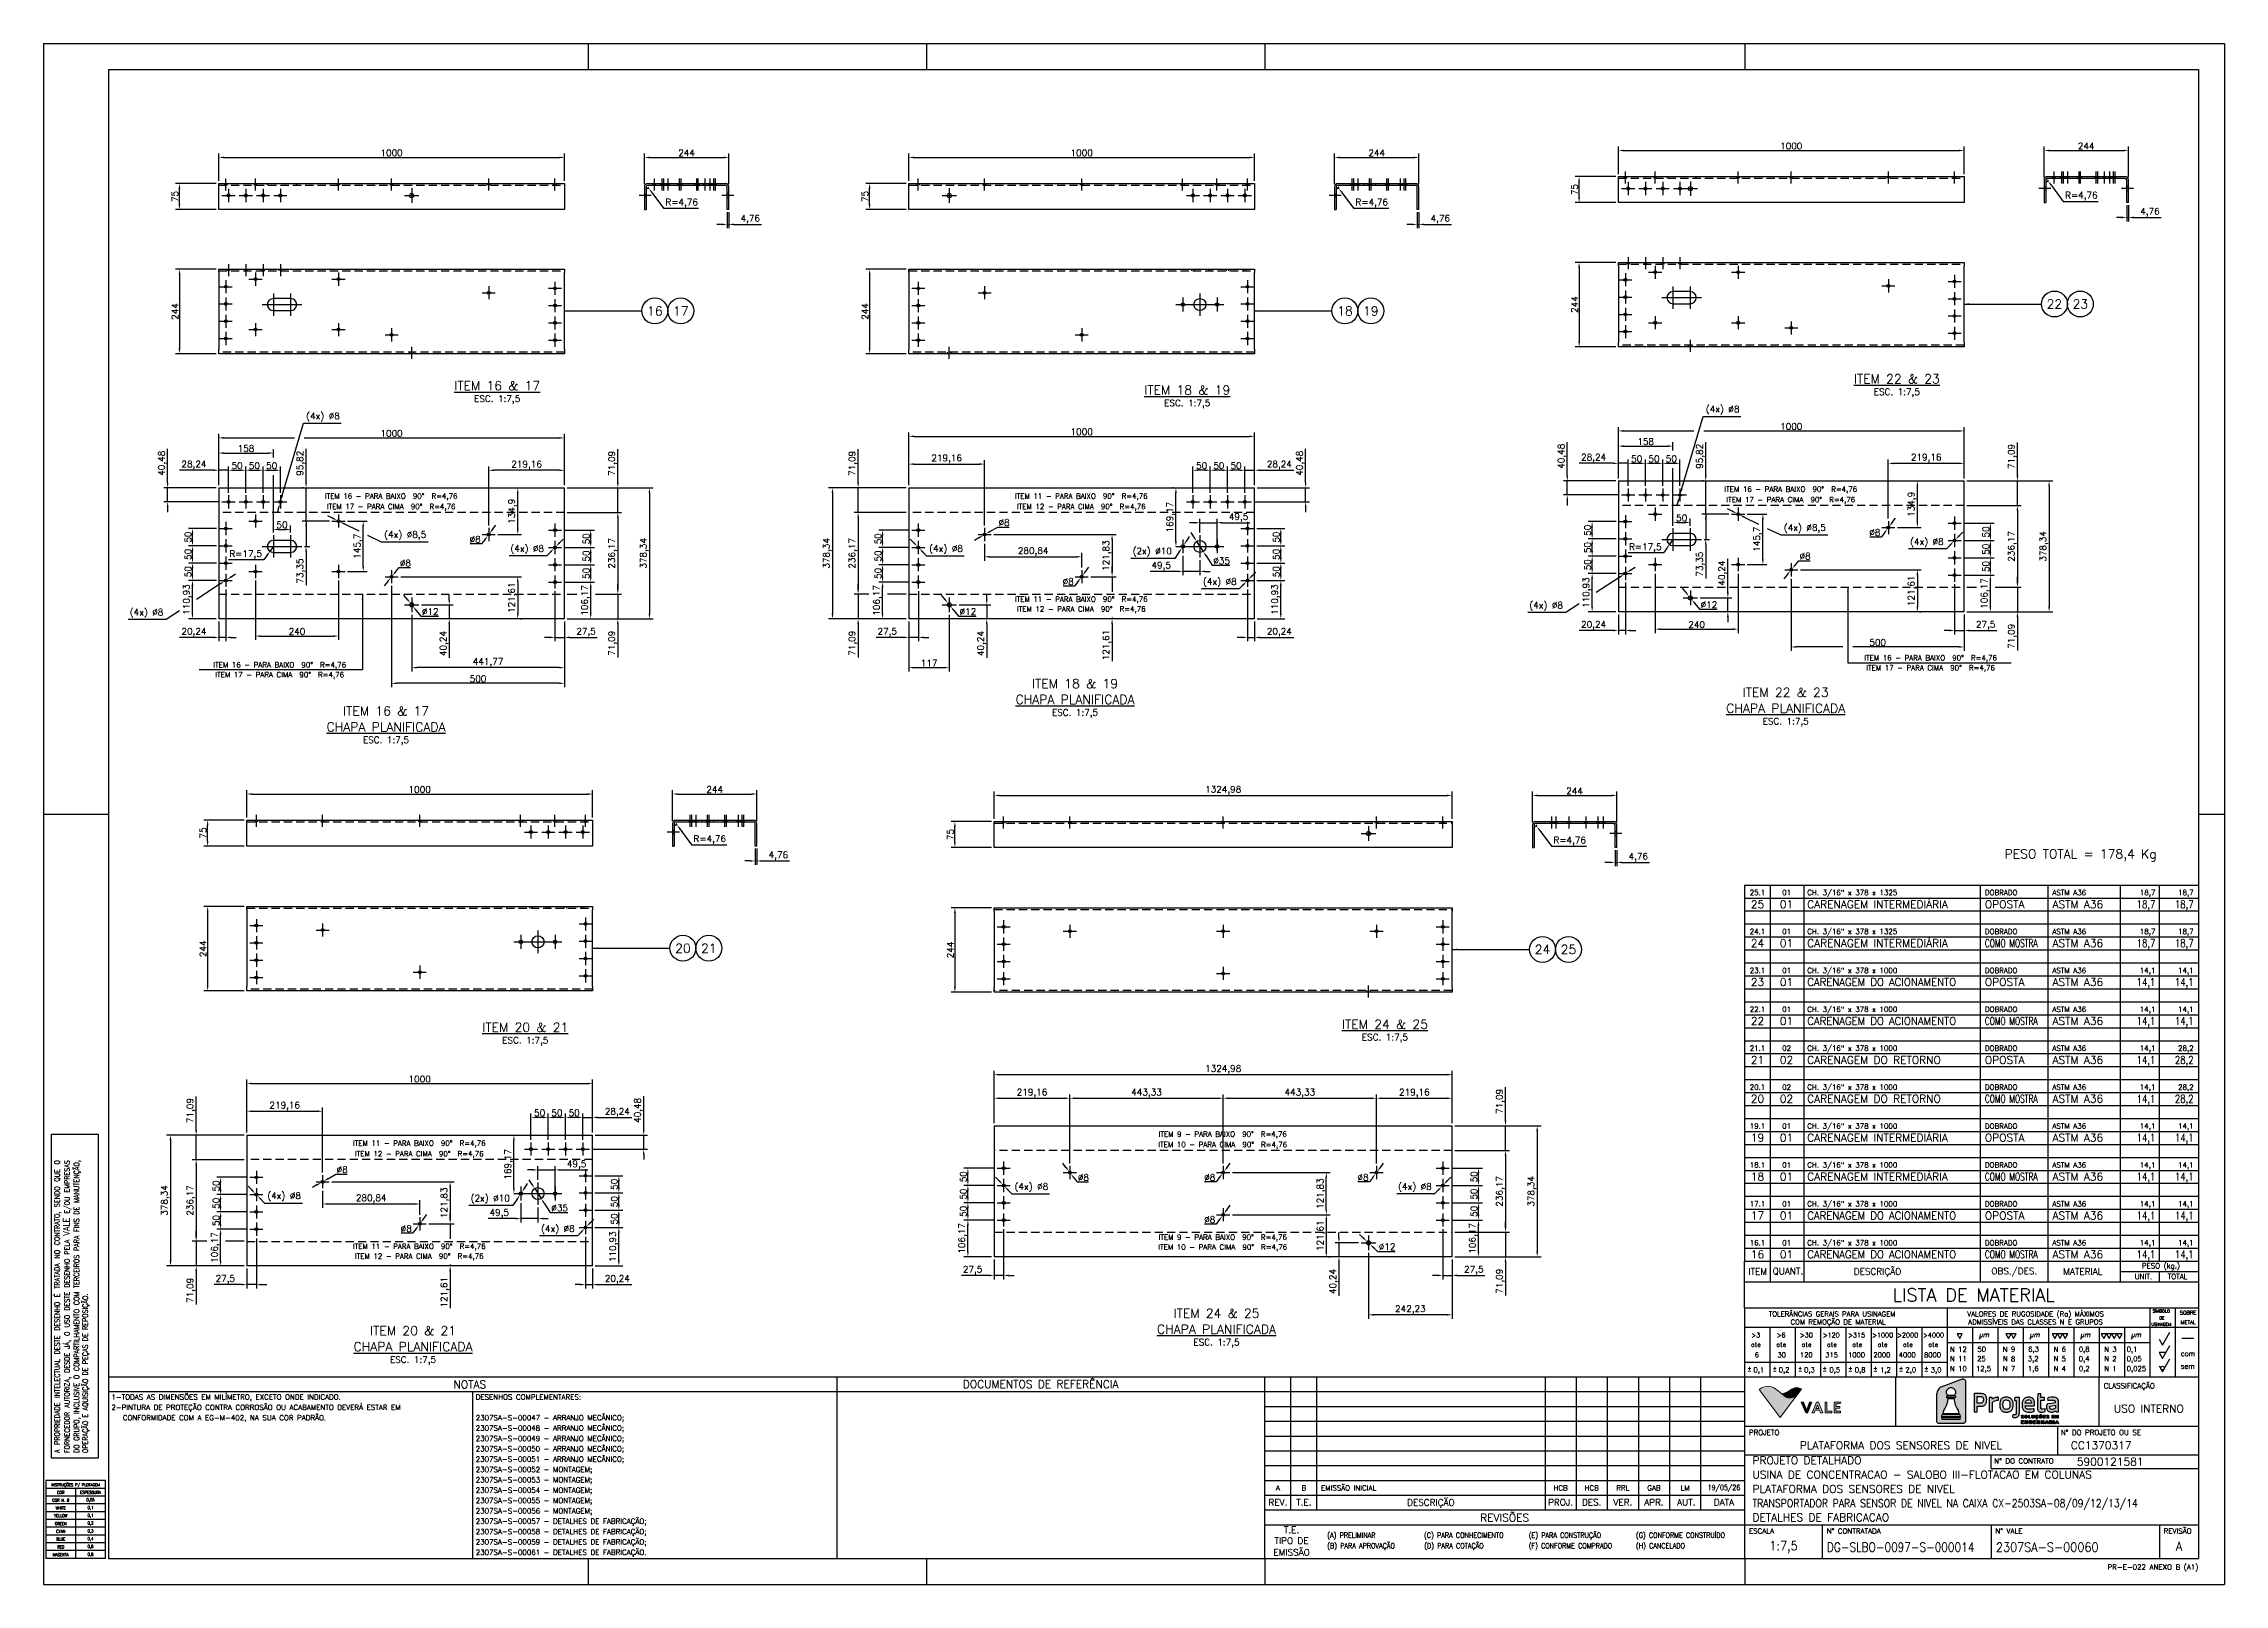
# Model space of a CAD drawing. Header units: metres. Extents: x 0 to 6307, y 0 to 4455.
import ezdxf
from ezdxf.enums import TextEntityAlignment as Align

# ---------------------------------------------------------------- set-up
doc = ezdxf.new("R2010")
doc.units = ezdxf.units.M
doc.header["$LTSCALE"] = 7.5
doc.linetypes.add('CENTER2', pattern=[28.575, 19.05, -3.175, 3.175, -3.175])
doc.linetypes.add('HIDDEN2', pattern=[4.7625, 3.175, -1.5875])
for name, color, linetype in [('18_COTAS', 7, 'Continuous'), ('FORMATO', 7, 'Continuous'), ('FRL2', 2, 'Continuous'), ('FRL3', 3, 'Continuous'), ('FRL4', 4, 'Continuous'), ('FRL5', 5, 'Continuous'), ('FRL6', 6, 'Continuous'), ('FRL7', 7, 'Continuous'), ('FRR100', 4, 'Continuous'), ('FRR120', 5, 'Continuous'), ('FRR140', 5, 'Continuous'), ('FRR175', 1, 'Continuous'), ('FRR80', 3, 'Continuous'), ('GSB', 7, 'Continuous'), ('Layer 1', 7, 'Continuous'), ('SC1', 7, 'CENTER2'), ('SDM', 7, 'Continuous'), ('SL4', 4, 'Continuous'), ('SR80', 3, 'Continuous'), ('ST1', 7, 'HIDDEN2')]:
    doc.layers.add(name, color=color, linetype=linetype)
doc.styles.add('R100', font='simplex.shx', dxfattribs={"height": 2.5})
doc.styles.add('R120', font='simplex.shx', dxfattribs={"height": 3})
doc.styles.add('R140', font='simplex.shx', dxfattribs={"height": 3.5})
doc.styles.add('R200', font='simplex.shx', dxfattribs={"height": 5})
doc.styles.add('R80', font='simplex.shx', dxfattribs={"height": 2})
doc.styles.add('ROMANC', font='Romanc')
doc.styles.add('ROMANS', font='ROMANS.SHX')
doc.dimstyles.new('7.5___1-7.5', dxfattribs={"dimscale": 7.5, "dimtxt": 2.5, "dimasz": 2, "dimexe": 1.5, "dimexo": 1, "dimgap": 0.5, "dimtad": 1, "dimzin": 12, "dimtxsty": 'ROMANS', "dimcen": 0, "dimclrd": 256, "dimclre": 256, "dimclrt": 3, "dimazin": 3, "dimtfac": 1, "dimtmove": 0, "dimatfit": 0, "dimfxl": 1, "dimlwd": -1, "dimlwe": -1, "dimarcsym": 0})
doc.dimstyles.new('7.5___1-7.5$3', dxfattribs={"dimscale": 7.5, "dimtxt": 2.5, "dimasz": 2, "dimexe": 1.5, "dimexo": 1, "dimgap": 0.5, "dimtad": 1, "dimtoh": 1, "dimzin": 12, "dimtxsty": 'ROMANS', "dimcen": 0, "dimclrd": 256, "dimclre": 256, "dimclrt": 3, "dimazin": 3, "dimtfac": 1, "dimtmove": 0, "dimatfit": 0, "dimfxl": 1, "dimlwd": -1, "dimlwe": -1, "dimarcsym": 0})
doc.dimstyles.new('7.5___1-7.5$4', dxfattribs={"dimscale": 7.5, "dimtxt": 2.5, "dimasz": 2, "dimexe": 1.5, "dimexo": 1, "dimgap": 0.5, "dimtad": 1, "dimtoh": 1, "dimzin": 12, "dimtxsty": 'ROMANS', "dimcen": 0, "dimclrd": 256, "dimclre": 256, "dimclrt": 3, "dimazin": 3, "dimtfac": 1, "dimtmove": 0, "dimatfit": 0, "dimfxl": 1, "dimlwd": -1, "dimlwe": -1, "dimarcsym": 0})

msp = doc.modelspace()

# ---------------------------------------------------------------- texts
at = {"layer": 'GSB', "color": 4, "style": 'R140'}
msp.add_text('PESO TOTAL = 178,4 Kg', height=26.25, dxfattribs=at).set_placement((5891.669, 2112.16), align=Align.MIDDLE_CENTER)
at = {"layer": 'SR80', "style": 'R80'}
for s, p in [('2-PINTURA DE PROTEÇÃO CONTRA CORROSÃO OU ACABAMENTO DEVERÁ ESTAR EM', (196.146, 504.339)), ('1-TODAS AS DIMENSÕES EM MILÍMETRO, EXCETO ONDE INDICADO.', (196.146, 534.28)), ('DESENHOS COMPLEMENTARES:', (1249.896, 534.28)), ('CONFORMIDADE COM A EG-M-402, NA SUA COR PADRÃO.', (229.059, 474.398)), ('2307SA-S-00047 - ARRANJO MECÂNICO;', (1249.896, 474.398)), ('2307SA-S-00048 - ARRANJO MECÂNICO;', (1249.896, 444.457)), ('2307SA-S-00049 - ARRANJO MECÂNICO;', (1249.896, 414.517)), ('2307SA-S-00050 - ARRANJO MECÂNICO;', (1249.896, 384.576)), ('2307SA-S-00051 - ARRANJO MECÂNICO;', (1249.896, 354.635)), ('2307SA-S-00052 - MONTAGEM;', (1249.896, 324.694)), ('2307SA-S-00053 - MONTAGEM;', (1249.896, 294.754)), ('2307SA-S-00054 - MONTAGEM;', (1249.896, 264.813)), ('2307SA-S-00055 - MONTAGEM;', (1249.896, 234.872)), ('2307SA-S-00056 - MONTAGEM;', (1249.896, 204.932)), ('2307SA-S-00057 - DETALHES DE FABRICAÇÃO;', (1249.896, 174.991)), ('2307SA-S-00058 - DETALHES DE FABRICAÇÃO;', (1249.896, 145.05)), ('2307SA-S-00059 - DETALHES DE FABRICAÇÃO;', (1249.896, 115.109)), ('2307SA-S-00061 - DETALHES DE FABRICAÇÃO.', (1249.896, 85.169))]:
    msp.add_text(s, height=15, dxfattribs=at).set_placement(p)
at = {"layer": 'SR80', "char_height": 15, "attachment_point": 2, "style": 'R80'}
for s, insert in [('ITEM 16 - PARA BAIXO  90°  R=4,76', (1005.195, 3154.255)), ('ITEM 11 - PARA BAIXO  90°  R=4,76', (3001.159, 3154.255)), ('ITEM 16 - PARA BAIXO  90°  R=4,76', (5053.398, 3174.276)), ('ITEM 17 - PARA CIMA  90°  R=4,76', (1005.195, 3123.938)), ('ITEM 12 - PARA CIMA  90°  R=4,76', (3001.159, 3123.938)), ('ITEM 17 - PARA CIMA  90°  R=4,76', (5053.398, 3143.959)), ('ITEM 11 - PARA BAIXO  90°  R=4,76', (3001.275, 2856.216)), ('ITEM 12 - PARA CIMA  90°  R=4,76', (3001.275, 2827.72)), ('ITEM 16 - PARA BAIXO  90°  R=4,76', (682.993, 2666.342)), ('ITEM 16 - PARA BAIXO  90°  R=4,76', (5457.718, 2686.363)), ('ITEM 17 - PARA CIMA  90°  R=4,76', (5457.718, 2657.866)), ('ITEM 17 - PARA CIMA  90°  R=4,76', (682.993, 2637.845)), ('ITEM 11 - PARA BAIXO  90°  R=4,76', (1086.537, 1282.993)), ('ITEM 10 - PARA CIMA  90°  R=4,76', (3410.384, 1279.157)), ('ITEM 9 - PARA BAIXO  90°  R=4,76', (3410.384, 1309.474)), ('ITEM 12 - PARA CIMA  90°  R=4,76', (1086.537, 1252.676)), ('ITEM 9 - PARA BAIXO  90°  R=4,76', (3410.5, 1011.435)), ('ITEM 11 - PARA BAIXO  90°  R=4,76', (1086.652, 984.954)), ('ITEM 12 - PARA CIMA  90°  R=4,76', (1086.652, 956.457)), ('ITEM 10 - PARA CIMA  90°  R=4,76', (3410.5, 982.938))]:
    msp.add_mtext(s, dxfattribs=dict(at, insert=insert))

# ---------------------------------------------------------------- blocks, each defined once
blk = doc.blocks.new('LOGO_PROJETA')
at = {"true_color": 0xe41f2a}
h = blk.add_hatch(color=242, dxfattribs=at)
h.dxf.hatch_style = 1
h.paths.add_polyline_path([(70.9, 101.3), (70.7, 102.8), (70.2, 104.2), (69.3, 105.4), (68.2, 106.4), (66.9, 107.1), (65.5, 107.5), (64, 107.5), (62.5, 107.2), (13.4, 89.2), (10.7, 87.9), (8.3, 86.3), (6.1, 84.4), (4.3, 82.1), (2.8, 79.7), (1.7, 77), (1, 74.1), (0.7, 71.2), (0, 7.9), (0.1, 6.7), (0.5, 5.5), (1, 4.4), (1.8, 3.5), (2.7, 2.7), (3.8, 2.1), (5, 1.7), (6.2, 1.6), (64.7, 1.6), (65.9, 1.7), (67, 2.1), (68.1, 2.7), (69.1, 3.4), (69.8, 4.4), (70.4, 5.4), (70.7, 6.6), (70.9, 7.8)])
h.paths.add_polyline_path([(45.6, 80.2), (46.1, 78.2), (46.3, 76.2), (46.1, 74.1), (45.5, 72.1), (44.5, 70.2), (43.2, 68.6), (27.6, 68.6), (26, 70.6), (25.9, 70.7), (25.9, 70.7), (25.9, 70.7), (25.3, 72), (24.8, 73.4), (24.6, 74.8), (24.5, 76.1), (24.6, 77.5), (24.8, 78.9), (24.8, 78.9), (25.6, 80.9), (26.7, 82.8), (28.1, 84.3), (29.9, 85.6), (31.2, 86.3), (32.7, 86.8), (32.7, 86.8), (34.5, 87.1), (36.3, 87.1), (38.1, 86.8), (39.8, 86.2), (41.3, 85.4), (42.7, 84.3), (44, 82.9), (45, 81.4)], flags=16)
h.paths.add_polyline_path([(45.8, 66.7), (45.4, 62.6), (25.4, 62.6), (24.9, 67), (25.3, 67.2), (45.7, 67.2)], flags=16)
h.paths.add_polyline_path([(42.8, 57.2), (43.5, 53.4), (44.4, 49.7), (45.5, 46.1), (46.9, 42.5), (48.5, 39.1), (50.4, 35.7), (52.4, 32.4), (54.6, 24.5), (54.2, 24.3), (16.3, 24.3), (16.2, 24.8), (16.1, 24.5), (16.1, 24.5), (18.3, 32.4), (20.4, 35.7), (22.2, 39.1), (23.8, 42.5), (25.2, 46.1), (26.4, 49.7), (27.3, 53.4), (28, 57.2), (28.5, 61.3), (42.2, 61.3)], flags=16)
h.paths.add_polyline_path([(14.3, 22.5), (14, 22.4), (13, 17.6), (13, 17.3), (13.3, 17.1), (57.7, 17.1), (57.8, 17.6), (56.9, 22.2), (56.7, 22.5)], flags=16)
h.paths.add_polyline_path([(13.9, 10.4), (14.1, 10.1), (56.5, 10.1), (56.8, 10.2), (57.8, 15), (57.7, 15.3), (57.4, 15.5), (13.1, 15.5), (13, 15.1)], flags=16)
at = {"linetype": 'Continuous'}
h = blk.add_hatch(color=256, dxfattribs=at)
h.dxf.hatch_style = 1
h.paths.add_polyline_path([(121.2, 62.3), (120.9, 63.8), (120.4, 65.3), (119.8, 66.6), (119.1, 67.8), (118.2, 68.9), (117.3, 69.9), (116.2, 70.7), (114.9, 71.4), (113.6, 72), (112.1, 72.5), (108.7, 73.2), (104.7, 73.4), (93.4, 73.1), (92.3, 72.9), (91.5, 72.4), (91, 71.5), (90.8, 70.5), (90.8, 31.2), (91, 30.1), (91.5, 29.2), (92.3, 28.7), (93.4, 28.5), (98.7, 28.5), (98.7, 42.6), (106.4, 42.2), (109.8, 42.4), (111.3, 42.7), (112.8, 43.1), (114.1, 43.7), (115.3, 44.4), (116.5, 45.2), (117.5, 46.1), (118.4, 47.2), (119.2, 48.4), (119.9, 49.8), (120.5, 51.3), (121.2, 54.8), (121.5, 58.7)])
h.paths.add_polyline_path([(113.4, 59.5), (113.4, 57.4), (113.2, 55.6), (112.8, 54), (112.1, 52.6), (111.3, 51.5), (110.2, 50.7), (108.9, 50.1), (107.3, 49.8), (105.5, 49.6), (98.7, 49.9), (98.7, 65.7), (105, 65.9), (107.1, 65.8), (109, 65.4), (110.5, 64.8), (111.7, 63.9), (112.5, 62.8), (113.1, 61.3)], flags=16)
h.paths.add_polyline_path([(145.1, 56.6), (147.2, 56.8), (149.3, 56.8), (150.2, 56.8), (150.2, 61.8), (150, 62.8), (149.6, 63.5), (148.9, 63.9), (148, 64.1), (146.3, 64), (144.6, 63.8), (142.9, 63.4), (141.3, 62.9), (138.1, 61.4), (135, 59.3), (134.9, 61.5), (134.7, 62.4), (134.2, 63.1), (133.4, 63.6), (132.4, 63.7), (127.5, 63.7), (127.5, 28.5), (135.5, 28.5), (135.5, 51.3), (136.4, 52.4), (137.7, 53.4), (139.2, 54.4), (141, 55.3), (143, 56)])
h.paths.add_polyline_path([(181.8, 58.5), (180.8, 59.6), (179.7, 60.7), (178.4, 61.6), (177.1, 62.4), (175.6, 63), (174, 63.5), (172.2, 63.9), (170.4, 64.1), (168.4, 64.2), (164.8, 63.9), (163.2, 63.5), (161.6, 63.1), (160.2, 62.4), (159, 61.7), (157.8, 60.8), (156.8, 59.8), (155.8, 58.6), (155, 57.3), (154.4, 55.9), (153.8, 54.3), (153.1, 50.7), (152.8, 46.7), (153.1, 41.9), (153.4, 39.8), (153.8, 37.9), (154.4, 36.2), (155.1, 34.6), (155.9, 33.3), (156.8, 32.2), (157.9, 31.2), (159, 30.3), (160.3, 29.6), (161.7, 29), (163.2, 28.6), (164.9, 28.3), (168.4, 28), (172.3, 28.3), (174.1, 28.6), (175.8, 29.1), (177.3, 29.7), (178.7, 30.4), (179.9, 31.2), (181, 32.2), (181.9, 33.3), (182.8, 34.6), (183.5, 36.2), (184, 37.9), (184.5, 39.8), (184.8, 41.9), (185.1, 46.7), (184.8, 50.6), (184.5, 52.5), (184, 54.2), (183.4, 55.7), (182.7, 57.2)])
h.paths.add_polyline_path([(165.1, 56.9), (166.7, 57.4), (168.6, 57.5), (170.8, 57.3), (172.7, 56.9), (174.2, 56.1), (175.4, 55.2), (176.3, 53.7), (176.9, 51.8), (177.3, 49.5), (177.4, 46.6), (177.2, 43.5), (176.9, 40.9), (176.2, 38.8), (175.3, 37.3), (174.2, 36.2), (172.6, 35.5), (170.8, 35), (168.7, 34.8), (168.7, 34.8), (166.8, 35), (165.1, 35.4), (163.8, 36.2), (162.6, 37.3), (161.7, 38.8), (161.1, 40.9), (160.7, 43.5), (160.6, 46.7), (160.7, 49.4), (161.1, 51.8), (161.7, 53.7), (162.6, 55.1), (163.8, 56.2)], flags=16)
h.paths.add_polyline_path([(200.2, 63.7), (194.7, 63.7), (194, 63.6), (190.7, 63.6), (189.6, 63.4), (188.8, 62.9), (188.4, 62.1), (188.2, 61.1), (188.2, 56.3), (192.3, 56.3), (192.3, 27.8), (192.2, 25.7), (192, 24.3), (191.8, 23.4), (191.5, 22.8), (191, 22.4), (190.4, 22), (188.5, 21.8), (184.8, 22), (184, 22.1), (183.5, 18.2), (183.6, 17.2), (184, 16.4), (184.7, 15.9), (185.7, 15.5), (187.1, 15.3), (188.6, 15.1), (189.6, 15.1), (192.1, 15.3), (194.2, 15.9), (196, 16.8), (197.5, 18.2), (198.7, 20), (199.5, 22.2), (200, 24.7), (200.2, 27.6)])
h.paths.add_polyline_path([(232.1, 61.5), (230.9, 62.3), (229.6, 63), (228.1, 63.5), (226.5, 63.9), (224.7, 64.1), (222.8, 64.2), (220.9, 64.1), (219.2, 63.9), (217.5, 63.5), (216, 63), (214.5, 62.3), (213.2, 61.5), (212, 60.6), (210.9, 59.5), (209.9, 58.3), (209, 56.9), (208.3, 55.5), (207.7, 53.8), (207.2, 52.1), (206.9, 50.2), (206.6, 46.1), (206.9, 41.5), (207.2, 39.5), (207.7, 37.6), (208.3, 35.9), (209, 34.5), (209.9, 33.2), (210.9, 32.1), (212, 31.2), (213.3, 30.4), (214.7, 29.7), (216.2, 29.1), (219.6, 28.3), (223.5, 28), (226.5, 28.1), (229.2, 28.4), (231.7, 28.8), (234, 29.3), (235, 29.7), (235.8, 30.4), (236.1, 31.3), (236.1, 32.3), (235.5, 36.4), (233.3, 35.9), (229.4, 35.2), (226.9, 35), (224.4, 34.9), (221.9, 35), (219.8, 35.4), (218, 36), (216.6, 36.9), (215.7, 38), (215, 39.5), (214.5, 41.3), (214.3, 43.5), (234.6, 43.5), (235.6, 43.7), (236.3, 44.2), (236.8, 45.1), (236.9, 46.2), (236.7, 50.2), (236.2, 53.8), (235.2, 56.9), (233.9, 59.4), (233.1, 60.5)])
h.paths.add_polyline_path([(219.2, 57), (220.8, 57.4), (222.6, 57.5), (222.6, 57.5), (224.4, 57.4), (225.8, 57), (227, 56.4), (227.9, 55.6), (228.5, 54.5), (229, 53.2), (229.3, 51.7), (229.4, 49.9), (214.4, 49.9), (214.7, 51.7), (215.1, 53.3), (215.8, 54.6), (216.7, 55.6), (217.9, 56.5)], flags=16)
h.paths.add_polyline_path([(261, 63.4), (251.5, 63.4), (251.5, 72.4), (246.8, 72.4), (245.8, 72.2), (245, 71.8), (244.5, 71), (244.3, 70), (243.7, 60.5), (243.7, 40.1), (243.8, 37.3), (244.1, 34.9), (244.7, 32.9), (245.6, 31.2), (246.7, 29.9), (248.2, 29), (250.1, 28.4), (252.2, 28.2), (252.9, 28.2), (256.5, 28.4), (260.2, 29), (261.2, 29.4), (262, 30.1), (262.4, 31), (262.4, 32.1), (262.1, 36), (261.2, 35.9), (256.7, 35.4), (253.7, 35.4), (253.1, 35.5), (252.4, 36), (252.1, 36.5), (251.8, 37.2), (251.6, 38.2), (251.5, 39.5), (251.5, 56.7), (261, 57.3)])
h.paths.add_polyline_path([(289.3, 62.4), (287, 63.4), (284.4, 64), (281.4, 64.2), (276.1, 64.1), (270.7, 63.5), (270, 63.3), (269.2, 62.8), (268.6, 61.8), (268.3, 60.3), (268.6, 57.1), (268.8, 56.3), (271.4, 56.7), (276, 57), (280.5, 57.2), (282, 57.1), (283.2, 56.8), (284.3, 56.4), (285.2, 55.8), (285.8, 55.1), (286.3, 54.4), (286.6, 53.5), (286.7, 52.6), (286.7, 50.4), (276.6, 49.2), (268.8, 48.1), (267.8, 47.8), (266.9, 47.2), (266.3, 46.4), (266, 45.3), (265.7, 43.9), (265.6, 42.2), (265.7, 37.8), (266.1, 35.5), (266.8, 33.5), (268, 31.8), (269.6, 30.4), (271.3, 29.4), (273.3, 28.7), (275.5, 28.2), (277.8, 28.1), (279.4, 28.2), (281, 28.4), (282.5, 28.9), (284, 29.5), (285.7, 30.4), (287.3, 31.4), (287.4, 30.5), (287.7, 29.7), (288.2, 29.1), (288.9, 28.7), (289.8, 28.5), (294.7, 28.5), (294.7, 51.6), (294.5, 54.4), (293.9, 57), (292.8, 59.1), (291.2, 61)])
h.paths.add_polyline_path([(286.9, 44.7), (286.9, 37.8), (285, 36.5), (283, 35.5), (280.8, 34.9), (278.6, 34.7), (277.4, 34.8), (276.3, 35), (275.4, 35.3), (274.7, 35.8), (274.1, 36.4), (273.6, 37.2), (273.3, 38.2), (273.2, 39.3), (273.2, 42.2), (273.2, 42.2), (273.2, 42.5), (279.9, 43.7)], flags=16)
h.paths.add_polyline_path([(210, 15), (210.1, 15.5), (210, 16), (209.8, 16.5), (209, 17.1), (207.7, 17.6), (206.6, 18), (206, 18.4), (205.8, 19), (205.9, 19.5), (206.2, 19.8), (206.7, 20), (207.3, 20.1), (207.8, 20), (208.4, 19.8), (208.7, 19.5), (208.8, 19.1), (209, 18.9), (209.1, 18.9), (209.7, 18.9), (209.8, 18.9), (209.9, 19.1), (209.7, 19.7), (209.2, 20.3), (208.4, 20.8), (207.3, 20.9), (206.6, 20.9), (205.9, 20.7), (205.4, 20.4), (205, 20), (204.8, 19.5), (204.7, 19), (205, 18), (205.7, 17.4), (207, 16.9), (208.2, 16.5), (208.8, 16.1), (209.1, 15.5), (209, 15), (208.6, 14.7), (208, 14.4), (207.3, 14.4), (206.4, 14.5), (205.8, 14.9), (205.6, 15.4), (205.5, 15.6), (205.3, 15.6), (204.8, 15.6), (204.6, 15.6), (204.5, 15.4), (204.6, 14.9), (204.9, 14.5), (205.3, 14.1), (205.8, 13.8), (206.6, 13.5), (207.3, 13.5), (208.8, 13.7), (209.3, 14), (209.8, 14.4)])
h.paths.add_polyline_path([(218.9, 15.5), (219, 16.3), (219, 17.2), (219, 18.1), (218.9, 18.9), (218.6, 19.7), (218.2, 20.2), (217.6, 20.6), (216.9, 20.9), (216.1, 20.9), (215.4, 20.9), (214.6, 20.6), (214.1, 20.2), (213.6, 19.7), (213.3, 18.9), (213.2, 18.1), (213.2, 17.2), (213.2, 16.3), (213.3, 15.5), (213.6, 14.7), (214, 14.2), (214.6, 13.8), (215.3, 13.6), (216.1, 13.5), (216.9, 13.6), (217.6, 13.8), (218.2, 14.2), (218.6, 14.7)])
h.paths.add_polyline_path([(214.4, 15.5), (214.3, 16.4), (214.3, 17.2), (214.3, 18.1), (214.6, 19.2), (215.2, 19.9), (216.1, 20.1), (217, 19.9), (217.7, 19.2), (218, 18.1), (218, 17.2), (218, 16.4), (217.8, 15.5), (217.4, 14.9), (216.8, 14.5), (216.1, 14.4), (216.1, 14.4), (215.4, 14.5), (214.8, 14.9)], flags=16)
h.paths.add_polyline_path([(227.3, 14.2), (227.2, 14.4), (227, 14.5), (223.6, 14.5), (223.6, 20.6), (223.5, 20.8), (223.4, 20.8), (222.8, 20.8), (222.7, 20.8), (222.6, 20.6), (222.6, 13.8), (222.7, 13.7), (222.8, 13.6), (227, 13.6), (227.2, 13.7), (227.3, 13.8)])
h.paths.add_polyline_path([(235.1, 14.2), (235.5, 14.8), (235.8, 15.6), (235.8, 16.4), (235.8, 20.6), (235.8, 20.8), (235.6, 20.8), (235.1, 20.8), (234.9, 20.8), (234.8, 20.6), (234.8, 16.4), (234.7, 15.5), (234.4, 14.9), (233.7, 14.5), (233.1, 14.4), (232.4, 14.5), (231.8, 14.9), (231.4, 15.5), (231.3, 16.4), (231.3, 20.6), (231.2, 20.8), (231, 20.8), (230.5, 20.8), (230.3, 20.8), (230.3, 20.6), (230.3, 16.4), (230.3, 15.6), (230.6, 14.8), (231, 14.2), (231.6, 13.8), (232.3, 13.6), (233.1, 13.5), (233.8, 13.6), (234.6, 13.8)])
h.paths.add_polyline_path([(244.4, 14.2), (245, 14.9), (245.2, 15.8), (245.1, 15.9), (245, 16), (244.4, 16), (244.2, 15.9), (244.1, 15.8), (243.9, 15.1), (243.5, 14.6), (242.9, 14.4), (242.3, 14.3), (241.6, 14.5), (240.9, 14.8), (240.6, 15.4), (240.4, 16.3), (240.4, 18.1), (240.6, 19), (240.9, 19.6), (241.6, 19.9), (242.3, 20), (242.9, 20), (243.5, 19.7), (243.9, 19.3), (244.1, 18.6), (244.2, 18.4), (244.4, 18.4), (245, 18.4), (245.1, 18.5), (245.2, 18.6), (245, 19.5), (244.4, 20.2), (243.5, 20.7), (242.3, 20.9), (241.5, 20.9), (240.7, 20.6), (240.1, 20.2), (239.7, 19.6), (239.5, 18.9), (239.4, 18.1), (239.4, 17.2), (239.4, 16.3), (239.7, 14.9), (240, 14.4), (240.4, 14), (241, 13.7), (241.7, 13.5), (241.5, 13), (241.4, 12.9), (241.4, 12.7), (241.6, 12.5), (241.8, 12.5), (242, 12.5), (242.2, 12.6), (242.5, 12.5), (242.6, 12.2), (242.5, 11.9), (242.2, 11.8), (241.9, 11.9), (241.7, 12), (241.5, 12), (241.4, 11.8), (241.4, 11.6), (241.7, 11.4), (242.2, 11.3), (242.6, 11.3), (243, 11.6), (243.2, 12.2), (243, 12.8), (242.4, 13.1), (242.2, 13.1), (242, 13), (242.3, 13.5), (243.5, 13.7)])
h.paths.add_polyline_path([(253.3, 14.2), (253.7, 14.7), (254, 15.5), (254.1, 16.3), (254.1, 17.2), (254.1, 18.1), (254, 18.9), (253.7, 19.7), (253.3, 20.2), (252.7, 20.6), (252, 20.9), (251.2, 20.9), (250.5, 20.9), (249.8, 20.6), (249.2, 20.2), (248.8, 19.7), (248.5, 18.9), (248.4, 18.1), (248.4, 17.2), (248.4, 16.3), (248.5, 15.5), (248.7, 14.7), (249.1, 14.2), (249.7, 13.8), (250.5, 13.6), (251.2, 13.5), (252, 13.6), (252.7, 13.8)])
h.paths.add_polyline_path([(249.9, 14.8), (249.5, 15.5), (249.4, 16.4), (249.4, 17.2), (249.4, 18), (249.7, 19.2), (250.3, 19.8), (251.2, 20), (252.1, 19.8), (252.8, 19.2), (253.1, 18.1), (253.1, 17.2), (253.1, 16.4), (252.9, 15.5), (252.5, 14.9), (251.9, 14.5), (251.2, 14.4), (251.2, 14.4), (250.5, 14.5)], flags=16)
h.paths.add_polyline_path([(258.7, 16.8), (262, 16.8), (262.2, 16.9), (262.2, 17.1), (262.2, 17.4), (262.2, 17.6), (262, 17.7), (258.7, 17.7), (258.7, 20), (262.2, 20), (262.4, 20), (262.5, 20.2), (262.5, 20.6), (262.4, 20.8), (262.2, 20.8), (257.9, 20.8), (257.8, 20.8), (257.7, 20.6), (257.7, 13.8), (257.8, 13.7), (257.9, 13.6), (262.3, 13.6), (262.5, 13.7), (262.5, 13.8), (262.5, 14.2), (262.5, 14.4), (262.3, 14.5), (258.7, 14.5)])
h.paths.add_polyline_path([(252.6, 22), (252.7, 22.3), (252.6, 22.4), (252.5, 22.5), (252.1, 22.5), (252, 22.4), (251.9, 22.2), (251.7, 22.1), (251.4, 22.2), (251.1, 22.4), (250.7, 22.5), (250.3, 22.4), (250, 22.2), (249.8, 21.9), (249.8, 21.5), (249.8, 21.4), (249.9, 21.4), (250.3, 21.4), (250.4, 21.4), (250.5, 21.6), (250.7, 21.7), (251, 21.6), (251.3, 21.4), (251.8, 21.3), (252.1, 21.4), (252.4, 21.6)])
h.paths.add_polyline_path([(267, 19.5), (267.2, 19.8), (267.8, 20), (268.3, 20.1), (268.9, 20), (269.4, 19.8), (269.7, 19.5), (269.9, 19.1), (270, 18.9), (270.2, 18.9), (270.7, 18.9), (270.9, 18.9), (270.9, 19.1), (270.8, 19.7), (270.3, 20.3), (269.5, 20.8), (268.4, 20.9), (267.7, 20.9), (267, 20.7), (266.5, 20.4), (266.1, 20), (265.9, 19.5), (265.8, 19), (266.1, 18), (266.8, 17.4), (268.1, 16.9), (269.2, 16.5), (269.9, 16.1), (270.1, 15.5), (270, 15), (269.7, 14.7), (269.1, 14.4), (268.4, 14.4), (267.5, 14.5), (266.9, 14.9), (266.6, 15.4), (266.5, 15.6), (266.3, 15.6), (265.8, 15.6), (265.7, 15.6), (265.6, 15.4), (265.7, 14.9), (265.9, 14.5), (266.4, 14.1), (266.9, 13.8), (267.6, 13.5), (268.4, 13.5), (269.9, 13.7), (270.4, 14), (270.8, 14.4), (271.1, 15), (271.2, 15.5), (271.1, 16), (270.9, 16.5), (270.1, 17.1), (268.8, 17.6), (267.6, 18), (267, 18.4), (266.9, 18.8), (266.8, 19.2)])
h.paths.add_polyline_path([(280.2, 20), (283.7, 20), (283.9, 20), (283.9, 20.2), (283.9, 20.6), (283.9, 20.8), (283.7, 20.8), (279.4, 20.8), (279.2, 20.8), (279.2, 20.6), (279.2, 13.8), (279.2, 13.7), (279.4, 13.6), (283.8, 13.6), (284, 13.7), (284, 13.8), (284, 14.2), (284, 14.4), (283.8, 14.5), (280.2, 14.5), (280.2, 16.8), (283.5, 16.8), (283.7, 16.9), (283.7, 17.1), (283.7, 17.4), (283.7, 17.6), (283.5, 17.7), (280.2, 17.7)])
h.paths.add_polyline_path([(288.6, 20.7), (288.5, 20.8), (288.3, 20.8), (287.8, 20.8), (287.6, 20.8), (287.5, 20.6), (287.5, 13.8), (287.6, 13.7), (287.8, 13.6), (288.3, 13.6), (288.5, 13.7), (288.5, 13.8), (288.5, 18.9), (290.3, 15.5), (290.4, 15.4), (290.6, 15.3), (290.9, 15.3), (291.1, 15.4), (291.3, 15.5), (293, 18.9), (293, 13.8), (293, 13.7), (293.2, 13.6), (293.7, 13.6), (293.9, 13.7), (294, 13.8), (294, 20.6), (293.9, 20.8), (293.7, 20.8), (293.2, 20.8), (293, 20.8), (293, 20.7), (290.8, 16.5)])
h.paths.add_polyline_path([(291.5, 7.7), (291.4, 7.9), (291.2, 8), (290.4, 8), (290.2, 7.9), (290.1, 7.7), (287.3, 0.5), (287.3, 0.3), (287.5, 0.1), (288.1, 0.1), (288.3, 0.2), (288.3, 0.3), (289, 1.9), (292.6, 1.9), (293.3, 0.3), (293.3, 0.2), (293.5, 0.1), (294.1, 0.1), (294.3, 0.2), (294.3, 0.3), (294.3, 0.5)])
h.paths.add_polyline_path([(290.8, 6.9), (292.3, 2.9), (289.3, 2.9)], flags=16)
h.paths.add_polyline_path([(283.8, 7.7), (283.8, 7.9), (283.6, 8), (283, 8), (282.8, 7.9), (282.7, 7.7), (282.7, 0.4), (282.8, 0.2), (283, 0.1), (283.6, 0.1), (283.8, 0.2), (283.8, 0.4)])
h.paths.add_polyline_path([(278.7, 6.6), (278.1, 7.4), (277.2, 7.9), (276.1, 8), (273.4, 8), (273.2, 7.9), (273.1, 7.7), (273.1, 0.4), (273.2, 0.2), (273.4, 0.1), (274, 0.1), (274.2, 0.2), (274.2, 0.4), (274.2, 3.3), (276.2, 3.3), (277.8, 0.4), (278, 0.2), (278.3, 0.1), (278.8, 0.1), (278.9, 0.2), (279, 0.3), (279, 0.5), (277.3, 3.5), (277.9, 3.7), (278.4, 4.2), (278.8, 4.9), (278.9, 5.6)])
h.paths.add_polyline_path([(277.7, 5.6), (277.7, 5.1), (277.3, 4.6), (276.7, 4.3), (276.1, 4.2), (274.2, 4.2), (274.2, 7), (276.1, 7), (276.7, 7), (277.3, 6.7), (277.7, 6.2)], flags=16)
h.paths.add_polyline_path([(266.9, 7.7), (266.7, 7.9), (266.5, 8), (265.7, 8), (265.5, 7.9), (265.4, 7.7), (262.6, 0.5), (262.6, 0.3), (262.7, 0.2), (262.8, 0.1), (263.4, 0.1), (263.6, 0.2), (263.7, 0.3), (264.3, 1.9), (268, 1.9), (268.6, 0.3), (268.7, 0.2), (268.9, 0.1), (269.4, 0.1), (269.6, 0.2), (269.7, 0.3), (269.6, 0.5)])
h.paths.add_polyline_path([(267.7, 2.9), (264.6, 2.9), (266.1, 6.9)], flags=16)
h.paths.add_polyline_path([(259.2, 7.7), (259.1, 7.9), (258.9, 8), (258.3, 8), (258.1, 7.9), (258.1, 7.7), (258.1, 4.6), (254.2, 4.6), (254.2, 7.7), (254.1, 7.9), (253.9, 8), (253.4, 8), (253.2, 7.9), (253.1, 7.7), (253.1, 0.4), (253.2, 0.2), (253.4, 0.1), (253.9, 0.1), (254.1, 0.2), (254.2, 0.4), (254.2, 3.6), (258.1, 3.6), (258.1, 0.4), (258.1, 0.2), (258.3, 0.1), (258.9, 0.1), (259.1, 0.2), (259.2, 0.4)])
h.paths.add_polyline_path([(248.9, 7.7), (248.9, 7.9), (248.7, 8), (248.1, 8), (247.9, 7.9), (247.9, 7.7), (247.9, 2.1), (244.1, 7.8), (244.1, 7.9), (243.9, 8), (243.3, 8), (243.1, 7.9), (243.1, 7.7), (243.1, 0.4), (243.1, 0.2), (243.3, 0.1), (243.9, 0.1), (244.1, 0.2), (244.2, 0.4), (244.2, 5.9), (247.9, 0.3), (248, 0.2), (248.1, 0.1), (248.7, 0.1), (248.9, 0.2), (248.9, 0.4)])
h.paths.add_polyline_path([(238.9, 3.9), (238.9, 4.3), (238.9, 4.5), (238.7, 4.6), (235.1, 4.6), (235.1, 7), (238.9, 7), (239.1, 7.1), (239.2, 7.3), (239.2, 7.7), (239.1, 7.9), (238.9, 8), (234.3, 8), (234.1, 7.9), (234, 7.7), (234, 0.4), (234.1, 0.2), (234.3, 0.1), (239, 0.1), (239.2, 0.2), (239.3, 0.4), (239.3, 0.8), (239.2, 1), (239, 1.1), (235.1, 1.1), (235.1, 3.6), (238.7, 3.6), (238.9, 3.7)])
h.paths.add_polyline_path([(230.2, 4.1), (230.1, 4.3), (229.9, 4.4), (227.4, 4.4), (227.2, 4.3), (227.1, 4.1), (227.1, 3.8), (227.2, 3.6), (227.4, 3.5), (229.1, 3.5), (229.1, 3), (229, 2.4), (228.8, 1.9), (228.5, 1.5), (228.1, 1.2), (227, 1), (226.2, 1.1), (225.6, 1.5), (225.1, 2.1), (225, 3.1), (225, 5.1), (225.1, 6), (225.6, 6.7), (226.2, 7), (227, 7.1), (228, 6.9), (228.6, 6.5), (228.9, 5.9), (229, 5.8), (229.2, 5.7), (229.9, 5.7), (230, 5.8), (230.1, 5.9), (229.9, 6.6), (229.3, 7.3), (228.4, 7.9), (227, 8.1), (226.1, 8), (225.3, 7.7), (224.7, 7.3), (224.3, 6.7), (224, 5.9), (223.9, 5.1), (223.8, 4.1), (223.9, 3), (224, 2.2), (224.3, 1.4), (224.7, 0.8), (225.3, 0.4), (226.1, 0.1), (227, 0), (227.9, 0.1), (228.7, 0.4), (229.3, 0.8), (229.8, 1.5), (230.1, 2.2), (230.2, 3.1)])
h.paths.add_polyline_path([(215.2, 7.8), (215.1, 7.9), (214.9, 8), (214.4, 8), (214.2, 7.9), (214.1, 7.7), (214.1, 0.4), (214.2, 0.2), (214.4, 0.1), (214.9, 0.1), (215.1, 0.2), (215.2, 0.4), (215.2, 5.9), (218.9, 0.3), (219, 0.2), (219.2, 0.1), (219.7, 0.1), (219.9, 0.2), (219.9, 0.4), (219.9, 7.7), (219.9, 7.9), (219.7, 8), (219.2, 8), (219, 7.9), (218.9, 7.7), (218.9, 2.1)])
h.paths.add_polyline_path([(210, 4.3), (209.9, 4.5), (209.7, 4.6), (206.1, 4.6), (206.1, 7), (209.9, 7), (210.1, 7.1), (210.2, 7.3), (210.2, 7.7), (210.1, 7.9), (210, 8), (205.3, 8), (205.1, 7.9), (205.1, 7.7), (205.1, 0.4), (205.1, 0.2), (205.3, 0.1), (210.1, 0.1), (210.3, 0.2), (210.3, 0.4), (210.3, 0.8), (210.2, 1), (210.1, 1.1), (206.1, 1.1), (206.1, 3.6), (209.7, 3.6), (209.9, 3.7), (210, 3.9)])
at = {"color": 242, "true_color": 0xe41f2a}
for p, q in [((62.5, 107.2), (13.4, 89.2)), ((64, 107.5), (62.5, 107.2)), ((62.5, 107.2), (62.5, 107.2)), ((65.5, 107.5), (64, 107.5)), ((66.9, 107.1), (65.5, 107.5)), ((68.2, 106.4), (66.9, 107.1)), ((69.3, 105.4), (68.2, 106.4)), ((70.2, 104.2), (69.3, 105.4)), ((0.7, 71.2), (0, 7.9)), ((1, 74.1), (0.7, 71.2)), ((1.7, 77), (1, 74.1)), ((2.8, 79.7), (1.7, 77)), ((4.3, 82.1), (2.8, 79.7)), ((6.1, 84.4), (4.3, 82.1)), ((8.3, 86.3), (6.1, 84.4)), ((10.7, 87.9), (8.3, 86.3)), ((13.4, 89.2), (10.7, 87.9)), ((24.5, 76.1), (24.6, 77.5)), ((24.6, 74.8), (24.5, 76.1)), ((24.6, 77.5), (24.8, 78.9)), ((24.8, 73.4), (24.6, 74.8)), ((24.8, 78.9), (25.6, 80.9)), ((24.8, 78.9), (24.8, 78.9)), ((25.3, 72), (24.8, 73.4)), ((25, 67), (25.3, 67.2)), ((25, 66.7), (25, 67)), ((25.4, 63), (25, 66.7)), ((25.9, 70.7), (25.3, 72)), ((25.3, 67.2), (45.5, 67.2)), ((25.5, 62.7), (25.4, 63)), ((25.8, 62.6), (25.5, 62.7)), ((25.6, 80.9), (26.7, 82.8)), ((45, 62.6), (25.8, 62.6)), ((26, 70.6), (25.9, 70.7)), ((25.9, 70.7), (25.9, 70.7)), ((27.6, 68.6), (26, 70.6)), ((26.4, 49.7), (27.3, 53.4)), ((26.7, 82.8), (28.1, 84.3)), ((27.3, 53.4), (28, 57.2)), ((43.2, 68.6), (27.6, 68.6)), ((28, 57.2), (28.5, 61)), ((28.1, 84.3), (29.9, 85.6)), ((28.5, 61), (28.6, 61.2)), ((28.6, 61.2), (28.9, 61.3)), ((28.9, 61.3), (41.9, 61.3)), ((29.9, 85.6), (31.2, 86.3)), ((31.2, 86.3), (32.7, 86.8)), ((32.7, 86.8), (34.5, 87.1)), ((32.7, 86.8), (32.7, 86.8)), ((34.5, 87.1), (36.3, 87.1)), ((36.3, 87.1), (38.1, 86.8)), ((38.1, 86.8), (39.8, 86.2)), ((39.8, 86.2), (41.3, 85.4)), ((41.3, 85.4), (42.7, 84.3)), ((41.9, 61.3), (42.2, 61.2)), ((42.2, 61.2), (42.3, 61)), ((42.3, 61), (42.8, 57.2)), ((42.7, 84.3), (44, 82.9)), ((42.8, 57.2), (43.5, 53.4)), ((44.5, 70.2), (43.2, 68.6)), ((43.5, 53.4), (44.4, 49.7)), ((44, 82.9), (45, 81.4)), ((45.5, 72.1), (44.5, 70.2)), ((45, 81.4), (45.6, 80.2)), ((45.3, 62.7), (45, 62.6)), ((45.4, 63), (45.3, 62.7)), ((45.8, 66.7), (45.4, 63)), ((46.1, 74.1), (45.5, 72.1)), ((45.5, 67.2), (45.7, 67)), ((45.6, 80.2), (46.1, 78.2)), ((45.7, 67), (45.8, 66.8)), ((45.8, 66.8), (45.8, 66.7)), ((46.1, 78.2), (46.3, 76.2)), ((46.3, 76.2), (46.1, 74.1)), ((70.7, 102.8), (70.2, 104.2)), ((70.9, 101.3), (70.7, 102.8)), ((70.9, 7.8), (70.9, 101.3)), ((0, 7.9), (0.1, 6.7)), ((0.1, 6.7), (0.5, 5.5)), ((0.5, 5.5), (1, 4.4)), ((1, 4.4), (1.8, 3.5)), ((1.8, 3.5), (2.7, 2.7)), ((2.7, 2.7), (3.8, 2.1)), ((3.8, 2.1), (5, 1.7)), ((5, 1.7), (6.2, 1.6)), ((6.2, 1.6), (64.7, 1.6)), ((13, 17.6), (13.9, 22.2)), ((13, 17.3), (13, 17.6)), ((13, 17.6), (13, 17.6)), ((13.3, 17.1), (13, 17.3)), ((13, 15.1), (13.1, 15.4)), ((13, 15), (13, 15.1)), ((13.9, 10.4), (13, 15)), ((13.1, 15.4), (13.3, 15.5)), ((57.4, 17.1), (13.3, 17.1)), ((13.3, 15.5), (57.4, 15.5)), ((13.9, 22.2), (14, 22.4)), ((14, 10.2), (13.9, 10.4)), ((14, 22.4), (14.3, 22.5)), ((14.3, 10.1), (14, 10.2)), ((14.3, 22.5), (56.5, 22.5)), ((56.5, 10.1), (14.3, 10.1)), ((16.2, 24.8), (18.3, 32.3)), ((16.3, 24.4), (16.2, 24.8)), ((16.2, 24.8), (16.2, 24.8)), ((16.6, 24.3), (16.3, 24.4)), ((54.2, 24.3), (16.6, 24.3)), ((18.3, 32.3), (18.4, 32.4)), ((18.4, 32.4), (20.4, 35.7)), ((20.4, 35.7), (22.2, 39.1)), ((22.2, 39.1), (23.8, 42.5)), ((23.8, 42.5), (25.2, 46.1)), ((25.2, 46.1), (26.4, 49.7)), ((44.4, 49.7), (45.5, 46.1)), ((45.5, 46.1), (46.9, 42.5)), ((46.9, 42.5), (48.5, 39.1)), ((48.5, 39.1), (50.4, 35.7)), ((50.4, 35.7), (52.4, 32.4)), ((52.4, 32.4), (52.4, 32.3)), ((52.4, 32.3), (54.6, 24.8)), ((54.5, 24.4), (54.2, 24.3)), ((54.6, 24.8), (54.5, 24.4)), ((56.5, 22.5), (56.8, 22.4)), ((56.8, 10.2), (56.5, 10.1)), ((56.8, 22.4), (56.9, 22.2)), ((56.9, 10.4), (56.8, 10.2)), ((56.9, 22.2), (57.8, 17.6)), ((57.8, 15), (56.9, 10.4)), ((57.7, 17.3), (57.4, 17.1)), ((57.4, 15.5), (57.7, 15.3)), ((57.8, 17.5), (57.7, 17.3)), ((57.7, 15.3), (57.8, 15)), ((57.8, 17.6), (57.8, 17.5)), ((57.8, 15), (57.8, 15)), ((64.7, 1.6), (65.9, 1.7)), ((65.9, 1.7), (67, 2.1)), ((67, 2.1), (68.1, 2.7)), ((68.1, 2.7), (69.1, 3.4)), ((69.1, 3.4), (69.8, 4.4)), ((69.8, 4.4), (70.4, 5.4)), ((70.4, 5.4), (70.7, 6.6)), ((70.7, 6.6), (70.9, 7.8))]:
    blk.add_line(p, q, dxfattribs=at)
at = {"layer": 'Layer 1'}
for p, q in [((91, 71.5), (90.8, 70.5)), ((90.8, 70.5), (90.8, 31.2)), ((91.5, 72.4), (91, 71.5)), ((92.3, 72.9), (91.5, 72.4)), ((93.4, 73.1), (92.3, 72.9)), ((104.7, 73.4), (93.4, 73.1)), ((98.7, 65.7), (105, 65.9)), ((98.7, 49.9), (98.7, 65.7)), ((108.7, 73.2), (104.7, 73.4)), ((105, 65.9), (107.1, 65.8)), ((107.1, 65.8), (109, 65.4)), ((112.1, 72.5), (108.7, 73.2)), ((109, 65.4), (110.5, 64.8)), ((110.5, 64.8), (111.7, 63.9)), ((112.1, 52.6), (111.3, 51.5)), ((111.7, 63.9), (112.5, 62.8)), ((113.6, 72), (112.1, 72.5)), ((112.8, 54), (112.1, 52.6)), ((112.5, 62.8), (113.1, 61.3)), ((113.2, 55.6), (112.8, 54)), ((113.1, 61.3), (113.4, 59.5)), ((113.4, 57.4), (113.2, 55.6)), ((113.4, 59.5), (113.4, 57.4)), ((113.4, 57.4), (113.4, 57.4)), ((113.4, 57.4), (113.4, 57.4)), ((114.9, 71.4), (113.6, 72)), ((116.2, 70.7), (114.9, 71.4)), ((117.3, 69.9), (116.2, 70.7)), ((118.2, 68.9), (117.3, 69.9)), ((117.3, 69.9), (117.3, 69.9)), ((119.1, 67.8), (118.2, 68.9)), ((119.8, 66.6), (119.1, 67.8)), ((120.4, 65.3), (119.8, 66.6)), ((120.9, 63.8), (120.4, 65.3)), ((120.5, 51.3), (121.2, 54.8)), ((121.2, 62.3), (120.9, 63.8)), ((121.5, 58.7), (121.2, 62.3)), ((121.2, 54.8), (121.5, 58.7)), ((132.4, 63.7), (127.5, 63.7)), ((127.5, 63.7), (127.5, 28.5)), ((133.4, 63.6), (132.4, 63.7)), ((134.2, 63.1), (133.4, 63.6)), ((134.7, 62.4), (134.2, 63.1)), ((134.9, 61.5), (134.7, 62.4)), ((135, 59.3), (134.9, 61.5)), ((138.1, 61.4), (135, 59.3)), ((136.4, 52.4), (137.7, 53.4)), ((137.7, 53.4), (139.2, 54.4)), ((141.3, 62.9), (138.1, 61.4)), ((139.2, 54.4), (141, 55.3)), ((141, 55.3), (143, 56)), ((142.9, 63.4), (141.3, 62.9)), ((144.6, 63.8), (142.9, 63.4)), ((143, 56), (145.1, 56.6)), ((146.3, 64), (144.6, 63.8)), ((145.1, 56.6), (147.2, 56.8)), ((148, 64.1), (146.3, 64)), ((147.2, 56.8), (149.3, 56.8)), ((148.9, 63.9), (148, 64.1)), ((148, 64.1), (148, 64.1)), ((149.6, 63.5), (148.9, 63.9)), ((149.3, 56.8), (150.2, 56.8)), ((150, 62.8), (149.6, 63.5)), ((150.2, 61.8), (150, 62.8)), ((150.2, 56.8), (150.2, 61.8)), ((153.8, 54.3), (153.1, 50.7)), ((154.4, 55.9), (153.8, 54.3)), ((155, 57.3), (154.4, 55.9)), ((155.8, 58.6), (155, 57.3)), ((156.8, 59.8), (155.8, 58.6)), ((157.8, 60.8), (156.8, 59.8)), ((159, 61.7), (157.8, 60.8)), ((160.2, 62.4), (159, 61.7)), ((161.6, 63.1), (160.2, 62.4)), ((161.1, 51.8), (161.7, 53.7)), ((163.2, 63.5), (161.6, 63.1)), ((161.7, 53.7), (162.6, 55.1)), ((162.6, 55.1), (163.8, 56.2)), ((164.8, 63.9), (163.2, 63.5)), ((163.8, 56.2), (165.1, 56.9)), ((168.4, 64.2), (164.8, 63.9)), ((165.1, 56.9), (166.7, 57.4)), ((166.7, 57.4), (168.6, 57.5)), ((170.4, 64.1), (168.4, 64.2)), ((168.4, 64.2), (168.4, 64.2)), ((168.6, 57.5), (170.8, 57.3)), ((172.2, 63.9), (170.4, 64.1)), ((170.8, 57.3), (172.7, 56.9)), ((174, 63.5), (172.2, 63.9)), ((172.7, 56.9), (174.2, 56.1)), ((175.6, 63), (174, 63.5)), ((174.2, 56.1), (175.4, 55.2)), ((175.4, 55.2), (176.3, 53.7)), ((177.1, 62.4), (175.6, 63)), ((176.3, 53.7), (176.9, 51.8)), ((178.4, 61.6), (177.1, 62.4)), ((179.7, 60.7), (178.4, 61.6)), ((180.8, 59.6), (179.7, 60.7)), ((181.8, 58.5), (180.8, 59.6)), ((182.7, 57.2), (181.8, 58.5)), ((183.4, 55.7), (182.7, 57.2)), ((184, 54.2), (183.4, 55.7)), ((184.5, 52.5), (184, 54.2)), ((188.4, 62.1), (188.2, 61.1)), ((188.2, 61.1), (188.2, 56.3)), ((188.2, 56.3), (192.3, 56.3)), ((188.8, 62.9), (188.4, 62.1)), ((189.6, 63.4), (188.8, 62.9)), ((190.7, 63.6), (189.6, 63.4)), ((194, 63.6), (190.7, 63.6)), ((192.3, 56.3), (192.3, 27.8)), ((194.7, 63.7), (194, 63.6)), ((194, 63.6), (194, 63.6)), ((200.2, 63.7), (194.7, 63.7)), ((200.2, 27.6), (200.2, 63.7)), ((207.7, 53.8), (207.2, 52.1)), ((208.3, 55.5), (207.7, 53.8)), ((209, 56.9), (208.3, 55.5)), ((209.9, 58.3), (209, 56.9)), ((210.9, 59.5), (209.9, 58.3)), ((212, 60.6), (210.9, 59.5)), ((213.2, 61.5), (212, 60.6)), ((214.5, 62.3), (213.2, 61.5)), ((216, 63), (214.5, 62.3)), ((214.7, 51.7), (215.1, 53.3)), ((215.1, 53.3), (215.8, 54.6)), ((215.8, 54.6), (216.7, 55.6)), ((217.5, 63.5), (216, 63)), ((216.7, 55.6), (217.9, 56.5)), ((219.2, 63.9), (217.5, 63.5)), ((217.9, 56.5), (219.2, 57)), ((220.9, 64.1), (219.2, 63.9)), ((219.2, 57), (220.8, 57.4)), ((220.8, 57.4), (222.6, 57.5)), ((222.8, 64.2), (220.9, 64.1)), ((222.6, 57.5), (224.4, 57.4)), ((222.6, 57.5), (222.6, 57.5)), ((224.7, 64.1), (222.8, 64.2)), ((222.8, 64.2), (222.8, 64.2)), ((224.4, 57.4), (225.8, 57)), ((226.5, 63.9), (224.7, 64.1)), ((225.8, 57), (227, 56.4)), ((228.1, 63.5), (226.5, 63.9)), ((227, 56.4), (227.9, 55.6)), ((227.9, 55.6), (228.5, 54.5)), ((229.6, 63), (228.1, 63.5)), ((228.5, 54.5), (229, 53.2)), ((229, 53.2), (229.3, 51.7)), ((230.9, 62.3), (229.6, 63)), ((232.1, 61.5), (230.9, 62.3)), ((233.1, 60.5), (232.1, 61.5)), ((233.9, 59.4), (233.1, 60.5)), ((235.2, 56.9), (233.9, 59.4)), ((236.2, 53.8), (235.2, 56.9)), ((236.7, 50.2), (236.2, 53.8)), ((244.3, 70), (243.7, 60.5)), ((243.7, 60.5), (243.7, 40.1)), ((244.5, 71), (244.3, 70)), ((245, 71.8), (244.5, 71)), ((245.8, 72.2), (245, 71.8)), ((246.8, 72.4), (245.8, 72.2)), ((251.5, 72.4), (246.8, 72.4)), ((251.5, 63.4), (251.5, 72.4)), ((261, 63.4), (251.5, 63.4)), ((251.5, 56.7), (261, 57.3)), ((251.5, 39.5), (251.5, 56.7)), ((261, 57.3), (261, 63.4)), ((268.6, 61.8), (268.3, 60.3)), ((268.3, 60.3), (268.6, 57.1)), ((269.2, 62.8), (268.6, 61.8)), ((268.6, 57.1), (268.8, 56.3)), ((268.8, 56.3), (271.4, 56.7)), ((270, 63.3), (269.2, 62.8)), ((270.7, 63.5), (270, 63.3)), ((276.1, 64.1), (270.7, 63.5)), ((271.4, 56.7), (276, 57)), ((276, 57), (280.5, 57.2)), ((281.4, 64.2), (276.1, 64.1)), ((280.5, 57.2), (282, 57.1)), ((284.4, 64), (281.4, 64.2)), ((282, 57.1), (283.2, 56.8)), ((283.2, 56.8), (284.3, 56.4)), ((284.3, 56.4), (285.2, 55.8)), ((287, 63.4), (284.4, 64)), ((285.2, 55.8), (285.8, 55.1)), ((285.8, 55.1), (286.3, 54.4)), ((286.3, 54.4), (286.6, 53.5)), ((286.6, 53.5), (286.7, 52.6)), ((286.7, 52.6), (286.7, 50.4)), ((289.3, 62.4), (287, 63.4)), ((291.2, 61), (289.3, 62.4)), ((292.8, 59.1), (291.2, 61)), ((291.2, 61), (291.2, 61)), ((293.9, 57), (292.8, 59.1)), ((294.5, 54.4), (293.9, 57)), ((294.7, 51.6), (294.5, 54.4)), ((90.8, 31.2), (91, 30.1)), ((91, 30.1), (91.5, 29.2)), ((91.5, 29.2), (92.3, 28.7)), ((92.3, 28.7), (93.4, 28.5)), ((93.4, 28.5), (98.7, 28.5)), ((105.5, 49.6), (98.7, 49.9)), ((98.7, 28.5), (98.7, 42.6)), ((98.7, 42.6), (106.4, 42.2)), ((107.3, 49.8), (105.5, 49.6)), ((106.4, 42.2), (109.8, 42.4)), ((108.9, 50.1), (107.3, 49.8)), ((110.2, 50.7), (108.9, 50.1)), ((109.8, 42.4), (111.3, 42.7)), ((111.3, 51.5), (110.2, 50.7)), ((111.3, 42.7), (112.8, 43.1)), ((112.8, 43.1), (114.1, 43.7)), ((114.1, 43.7), (115.3, 44.4)), ((115.3, 44.4), (116.5, 45.2)), ((116.5, 45.2), (117.5, 46.1)), ((117.5, 46.1), (118.4, 47.2)), ((118.4, 47.2), (119.2, 48.4)), ((119.2, 48.4), (119.9, 49.8)), ((119.9, 49.8), (120.5, 51.3)), ((127.5, 28.5), (135.5, 28.5)), ((135.5, 51.3), (136.4, 52.4)), ((135.5, 28.5), (135.5, 51.3)), ((153.1, 50.7), (152.8, 46.7)), ((152.8, 46.7), (153.1, 41.9)), ((153.1, 41.9), (153.4, 39.8)), ((153.4, 39.8), (153.8, 37.9)), ((153.8, 37.9), (154.4, 36.2)), ((154.4, 36.2), (155.1, 34.6)), ((155.1, 34.6), (155.9, 33.3)), ((155.9, 33.3), (156.8, 32.2)), ((156.8, 32.2), (157.9, 31.2)), ((157.9, 31.2), (159, 30.3)), ((159, 30.3), (160.3, 29.6)), ((160.3, 29.6), (161.7, 29)), ((160.6, 46.7), (160.7, 49.4)), ((160.7, 43.5), (160.6, 46.7)), ((160.7, 49.4), (161.1, 51.8)), ((161.1, 40.9), (160.7, 43.5)), ((161.7, 38.8), (161.1, 40.9)), ((162.6, 37.3), (161.7, 38.8)), ((161.7, 29), (163.2, 28.6)), ((163.8, 36.2), (162.6, 37.3)), ((163.2, 28.6), (164.9, 28.3)), ((165.1, 35.4), (163.8, 36.2)), ((164.9, 28.3), (168.4, 28)), ((166.8, 35), (165.1, 35.4)), ((168.7, 34.8), (166.8, 35)), ((168.4, 28), (172.3, 28.3)), ((170.8, 35), (168.7, 34.8)), ((168.7, 34.8), (168.7, 34.8)), ((172.6, 35.5), (170.8, 35)), ((172.3, 28.3), (174.1, 28.6)), ((174.2, 36.2), (172.6, 35.5)), ((174.1, 28.6), (175.8, 29.1)), ((175.3, 37.3), (174.2, 36.2)), ((176.2, 38.8), (175.3, 37.3)), ((175.8, 29.1), (177.3, 29.7)), ((176.9, 40.9), (176.2, 38.8)), ((176.9, 51.8), (177.3, 49.5)), ((177.2, 43.5), (176.9, 40.9)), ((177.4, 46.6), (177.2, 43.5)), ((177.3, 49.5), (177.4, 46.6)), ((177.3, 29.7), (178.7, 30.4)), ((178.7, 30.4), (179.9, 31.2)), ((179.9, 31.2), (181, 32.2)), ((181, 32.2), (181.9, 33.3)), ((181.9, 33.3), (182.8, 34.6)), ((182.8, 34.6), (183.5, 36.2)), ((183.5, 36.2), (184, 37.9)), ((184, 22.1), (183.5, 18.2)), ((183.5, 18.2), (183.6, 17.2)), ((183.6, 17.2), (184, 16.4)), ((184, 37.9), (184.5, 39.8)), ((184.8, 22), (184, 22.1)), ((184, 16.4), (184.7, 15.9)), ((184.8, 50.6), (184.5, 52.5)), ((184.5, 39.8), (184.8, 41.9)), ((184.7, 15.9), (185.7, 15.5)), ((185.1, 46.7), (184.8, 50.6)), ((184.8, 41.9), (185.1, 46.7)), ((188.5, 21.8), (184.8, 22)), ((185.7, 15.5), (187.1, 15.3)), ((187.1, 15.3), (188.5, 15.1)), ((190.4, 22), (188.5, 21.8)), ((188.5, 15.1), (188.5, 15.1)), ((188.5, 15.1), (189.6, 15.1)), ((189.6, 15.1), (192.1, 15.3)), ((191, 22.4), (190.4, 22)), ((191.5, 22.8), (191, 22.4)), ((191.8, 23.4), (191.5, 22.8)), ((192, 24.3), (191.8, 23.4)), ((192.2, 25.7), (192, 24.3)), ((192.1, 15.3), (194.2, 15.9)), ((192.3, 27.8), (192.2, 25.7)), ((194.2, 15.9), (196, 16.8)), ((196, 16.8), (197.5, 18.2)), ((197.5, 18.2), (198.7, 20)), ((198.7, 20), (199.5, 22.2)), ((199.5, 22.2), (200, 24.7)), ((200, 24.7), (200.2, 27.6)), ((204.5, 15.4), (204.6, 15.6)), ((204.6, 14.9), (204.5, 15.4)), ((204.6, 15.6), (204.8, 15.6)), ((204.9, 14.5), (204.6, 14.9)), ((204.7, 19), (204.8, 19.5)), ((205, 18), (204.7, 19)), ((204.8, 19.5), (205, 20)), ((204.8, 15.6), (205.3, 15.6)), ((205.3, 14.1), (204.9, 14.5)), ((205, 20), (205.4, 20.4)), ((205.7, 17.4), (205, 18)), ((205.1, 7.9), (205.3, 8)), ((205.1, 7.7), (205.1, 7.9)), ((205.1, 0.4), (205.1, 7.7)), ((205.1, 0.2), (205.1, 0.4)), ((205.3, 0.1), (205.1, 0.2)), ((205.3, 15.6), (205.5, 15.6)), ((205.8, 13.8), (205.3, 14.1)), ((205.3, 8), (210, 8)), ((210.1, 0.1), (205.3, 0.1)), ((205.4, 20.4), (205.9, 20.7)), ((205.5, 15.6), (205.6, 15.4)), ((205.6, 15.4), (205.8, 14.9)), ((207, 16.9), (205.7, 17.4)), ((205.9, 19.5), (205.8, 19)), ((205.8, 19), (206, 18.4)), ((205.8, 14.9), (206.4, 14.5)), ((206.6, 13.5), (205.8, 13.8)), ((205.9, 20.7), (206.6, 20.9)), ((206.2, 19.8), (205.9, 19.5)), ((206, 18.4), (206.6, 18)), ((209.9, 7), (206.1, 7)), ((206.1, 7), (206.1, 4.6)), ((206.1, 4.6), (209.7, 4.6)), ((209.7, 3.6), (206.1, 3.6)), ((206.1, 3.6), (206.1, 1.1)), ((206.1, 1.1), (210.1, 1.1)), ((206.7, 20), (206.2, 19.8)), ((206.4, 14.5), (207.3, 14.4)), ((206.9, 50.2), (206.6, 46.1)), ((206.6, 46.1), (206.9, 41.5)), ((206.6, 20.9), (207.3, 20.9)), ((206.6, 18), (207.7, 17.6)), ((207.3, 13.5), (206.6, 13.5)), ((207.3, 20.1), (206.7, 20)), ((207.2, 52.1), (206.9, 50.2)), ((206.9, 41.5), (207.2, 39.5)), ((208.2, 16.5), (207, 16.9)), ((207.2, 39.5), (207.7, 37.6)), ((207.3, 20.9), (208.4, 20.8)), ((207.8, 20), (207.3, 20.1)), ((207.3, 14.4), (208, 14.4)), ((208.8, 13.7), (207.3, 13.5)), ((207.3, 13.5), (207.3, 13.5)), ((207.7, 37.6), (208.3, 35.9)), ((207.7, 17.6), (209, 17.1)), ((208.4, 19.8), (207.8, 20)), ((208, 14.4), (208.6, 14.7)), ((208.8, 16.1), (208.2, 16.5)), ((208.3, 35.9), (209, 34.5)), ((208.4, 20.8), (209.2, 20.3)), ((208.7, 19.5), (208.4, 19.8)), ((208.6, 14.7), (209, 15)), ((208.8, 19.1), (208.7, 19.5)), ((209, 18.9), (208.8, 19.1)), ((209.1, 15.5), (208.8, 16.1)), ((209.3, 14), (208.8, 13.7)), ((209, 34.5), (209.9, 33.2)), ((209.1, 18.9), (209, 18.9)), ((209, 17.1), (209.8, 16.5)), ((209, 15), (209.1, 15.5)), ((209.7, 18.9), (209.1, 18.9)), ((209.2, 20.3), (209.7, 19.7)), ((209.8, 14.4), (209.3, 14)), ((209.7, 19.7), (209.9, 19.1)), ((209.8, 18.9), (209.7, 18.9)), ((209.7, 4.6), (209.9, 4.5)), ((209.9, 3.7), (209.7, 3.6)), ((209.9, 19.1), (209.8, 18.9)), ((209.8, 16.5), (210, 16)), ((210, 15), (209.8, 14.4)), ((209.9, 33.2), (210.9, 32.1)), ((210.1, 7.1), (209.9, 7)), ((209.9, 4.5), (210, 4.3)), ((210, 3.9), (209.9, 3.7)), ((210, 16), (210.1, 15.5)), ((210.1, 15.5), (210, 15)), ((210, 8), (210.1, 7.9)), ((210, 4.3), (210, 3.9)), ((210.1, 7.9), (210.2, 7.7)), ((210.2, 7.3), (210.1, 7.1)), ((210.1, 1.1), (210.2, 1)), ((210.3, 0.2), (210.1, 0.1)), ((210.2, 7.7), (210.2, 7.3)), ((210.2, 1), (210.3, 0.8)), ((210.3, 0.8), (210.3, 0.4)), ((210.3, 0.4), (210.3, 0.2)), ((210.9, 32.1), (212, 31.2)), ((212, 31.2), (213.3, 30.4)), ((213.2, 18.1), (213.3, 18.9)), ((213.2, 17.2), (213.2, 18.1)), ((213.2, 16.3), (213.2, 17.2)), ((213.3, 15.5), (213.2, 16.3)), ((213.3, 30.4), (214.7, 29.7)), ((213.3, 18.9), (213.6, 19.7)), ((213.6, 14.7), (213.3, 15.5)), ((213.6, 19.7), (214.1, 20.2)), ((214, 14.2), (213.6, 14.7)), ((214.6, 13.8), (214, 14.2)), ((214.1, 20.2), (214.6, 20.6)), ((214.1, 7.7), (214.2, 7.9)), ((214.1, 0.4), (214.1, 7.7)), ((214.2, 0.2), (214.1, 0.4)), ((214.2, 7.9), (214.4, 8)), ((214.4, 0.1), (214.2, 0.2)), ((214.5, 41.3), (214.3, 43.5)), ((214.3, 43.5), (234.6, 43.5)), ((214.6, 19.2), (214.3, 18.1)), ((214.3, 18.1), (214.3, 17.2)), ((214.3, 17.2), (214.3, 16.4)), ((214.3, 16.4), (214.4, 15.5)), ((214.4, 49.9), (214.7, 51.7)), ((229.4, 49.9), (214.4, 49.9)), ((214.4, 15.5), (214.8, 14.9)), ((214.4, 8), (214.9, 8)), ((214.9, 0.1), (214.4, 0.1)), ((215, 39.5), (214.5, 41.3)), ((214.6, 20.6), (215.4, 20.9)), ((215.2, 19.9), (214.6, 19.2)), ((215.3, 13.6), (214.6, 13.8)), ((214.7, 29.7), (216.2, 29.1)), ((214.8, 14.9), (215.4, 14.5)), ((214.9, 8), (215.1, 7.9)), ((215.1, 0.2), (214.9, 0.1)), ((215.7, 38), (215, 39.5)), ((215.1, 7.9), (215.2, 7.8)), ((215.2, 0.4), (215.1, 0.2)), ((216.1, 20.1), (215.2, 19.9)), ((215.2, 7.8), (218.9, 2.1)), ((218.9, 0.3), (215.2, 5.9)), ((215.2, 5.9), (215.2, 0.4)), ((216.1, 13.5), (215.3, 13.6)), ((215.4, 20.9), (216.1, 20.9)), ((215.4, 14.5), (216.1, 14.4)), ((216.6, 36.9), (215.7, 38)), ((216.1, 20.9), (216.9, 20.9)), ((217, 19.9), (216.1, 20.1)), ((216.1, 14.4), (216.8, 14.5)), ((216.1, 14.4), (216.1, 14.4)), ((216.9, 13.6), (216.1, 13.5)), ((216.1, 13.5), (216.1, 13.5)), ((216.2, 29.1), (219.6, 28.3)), ((218, 36), (216.6, 36.9)), ((216.8, 14.5), (217.4, 14.9)), ((216.9, 20.9), (217.6, 20.6)), ((217.6, 13.8), (216.9, 13.6)), ((217.7, 19.2), (217, 19.9)), ((217.4, 14.9), (217.8, 15.5)), ((217.6, 20.6), (218.2, 20.2)), ((218.2, 14.2), (217.6, 13.8)), ((218, 18.1), (217.7, 19.2)), ((217.8, 15.5), (218, 16.4)), ((219.8, 35.4), (218, 36)), ((218, 17.2), (218, 18.1)), ((218, 16.4), (218, 17.2)), ((218.2, 20.2), (218.6, 19.7)), ((218.6, 14.7), (218.2, 14.2)), ((218.6, 19.7), (218.9, 18.9)), ((218.9, 15.5), (218.6, 14.7)), ((218.9, 18.9), (219, 18.1)), ((219, 16.3), (218.9, 15.5)), ((218.9, 7.7), (219, 7.9)), ((218.9, 2.1), (218.9, 7.7)), ((219, 0.2), (218.9, 0.3)), ((219, 18.1), (219, 17.2)), ((219, 17.2), (219, 16.3)), ((219, 7.9), (219.2, 8)), ((219.2, 0.1), (219, 0.2)), ((219.2, 8), (219.7, 8)), ((219.7, 0.1), (219.2, 0.1)), ((219.6, 28.3), (223.5, 28)), ((219.7, 8), (219.9, 7.9)), ((219.9, 0.2), (219.7, 0.1)), ((221.9, 35), (219.8, 35.4)), ((219.9, 7.9), (219.9, 7.7)), ((219.9, 7.7), (219.9, 0.4)), ((219.9, 0.4), (219.9, 0.2)), ((224.4, 34.9), (221.9, 35)), ((222.6, 20.6), (222.7, 20.8)), ((222.6, 13.8), (222.6, 20.6)), ((222.7, 13.7), (222.6, 13.8)), ((222.7, 20.8), (222.8, 20.8)), ((222.8, 13.6), (222.7, 13.7)), ((222.8, 20.8), (223.4, 20.8)), ((227, 13.6), (222.8, 13.6)), ((223.4, 20.8), (223.5, 20.8)), ((223.5, 28), (226.5, 28.1)), ((223.5, 20.8), (223.6, 20.6)), ((223.6, 20.6), (223.6, 14.5)), ((223.6, 14.5), (227, 14.5)), ((223.8, 4.1), (223.9, 5.1)), ((223.9, 3), (223.8, 4.1)), ((223.9, 5.1), (224, 5.9)), ((224, 2.2), (223.9, 3)), ((224, 5.9), (224.3, 6.7)), ((224.3, 1.4), (224, 2.2)), ((224.3, 6.7), (224.7, 7.3)), ((224.7, 0.8), (224.3, 1.4)), ((226.9, 35), (224.4, 34.9)), ((224.7, 7.3), (225.3, 7.7)), ((225.3, 0.4), (224.7, 0.8)), ((225.1, 6), (225, 5.1)), ((225, 5.1), (225, 3.1)), ((225, 3.1), (225.1, 2.1)), ((225.6, 6.7), (225.1, 6)), ((225.1, 2.1), (225.6, 1.5)), ((225.3, 7.7), (226.1, 8)), ((226.1, 0.1), (225.3, 0.4)), ((226.2, 7), (225.6, 6.7)), ((225.6, 1.5), (226.2, 1.1)), ((226.1, 8), (227, 8.1)), ((227, 0), (226.1, 0.1)), ((227, 7.1), (226.2, 7)), ((226.2, 1.1), (227, 1)), ((226.5, 28.1), (229.2, 28.4)), ((229.4, 35.2), (226.9, 35)), ((227, 14.5), (227.2, 14.4)), ((227.2, 13.7), (227, 13.6)), ((227, 8.1), (228.4, 7.9)), ((228, 6.9), (227, 7.1)), ((227, 1), (228.1, 1.2)), ((227.9, 0.1), (227, 0)), ((227.1, 4.1), (227.2, 4.3)), ((227.1, 3.8), (227.1, 4.1)), ((227.2, 3.6), (227.1, 3.8)), ((227.2, 14.4), (227.3, 14.2)), ((227.3, 13.8), (227.2, 13.7)), ((227.2, 4.3), (227.4, 4.4)), ((227.4, 3.5), (227.2, 3.6)), ((227.3, 14.2), (227.3, 13.8)), ((227.4, 4.4), (229.9, 4.4)), ((229.1, 3.5), (227.4, 3.5)), ((228.7, 0.4), (227.9, 0.1)), ((228.6, 6.5), (228, 6.9)), ((228.1, 1.2), (228.5, 1.5)), ((228.4, 7.9), (229.3, 7.3)), ((228.5, 1.5), (228.8, 1.9)), ((228.9, 5.9), (228.6, 6.5)), ((229.3, 0.8), (228.7, 0.4)), ((228.8, 1.9), (229, 2.4)), ((229, 5.8), (228.9, 5.9)), ((229.2, 5.7), (229, 5.8)), ((229, 2.4), (229.1, 3)), ((229.1, 3), (229.1, 3.5)), ((229.2, 28.4), (231.7, 28.8)), ((229.9, 5.7), (229.2, 5.7)), ((229.3, 51.7), (229.4, 49.9)), ((229.3, 7.3), (229.9, 6.6)), ((229.8, 1.5), (229.3, 0.8)), ((233.3, 35.9), (229.4, 35.2)), ((230.1, 2.2), (229.8, 1.5)), ((229.9, 6.6), (230.1, 5.9)), ((230, 5.8), (229.9, 5.7)), ((229.9, 4.4), (230.1, 4.3)), ((230.1, 5.9), (230, 5.8)), ((230.1, 4.3), (230.2, 4.1)), ((230.2, 3.1), (230.1, 2.2)), ((230.2, 4.1), (230.2, 3.1)), ((230.3, 20.6), (230.3, 20.8)), ((230.3, 20.8), (230.5, 20.8)), ((230.3, 16.4), (230.3, 20.6)), ((230.3, 15.6), (230.3, 16.4)), ((230.6, 14.8), (230.3, 15.6)), ((230.5, 20.8), (231, 20.8)), ((231, 14.2), (230.6, 14.8)), ((231, 20.8), (231.2, 20.8)), ((231.6, 13.8), (231, 14.2)), ((231.2, 20.8), (231.3, 20.6)), ((231.3, 20.6), (231.3, 16.4)), ((231.3, 16.4), (231.4, 15.5)), ((231.4, 15.5), (231.8, 14.9)), ((232.3, 13.6), (231.6, 13.8)), ((231.7, 28.8), (234, 29.3)), ((231.8, 14.9), (232.4, 14.5)), ((233.1, 13.5), (232.3, 13.6)), ((232.4, 14.5), (233.1, 14.4)), ((233.1, 14.4), (233.7, 14.5)), ((233.8, 13.6), (233.1, 13.5)), ((233.1, 13.5), (233.1, 13.5)), ((235.5, 36.4), (233.3, 35.9)), ((233.7, 14.5), (234.4, 14.9)), ((234.6, 13.8), (233.8, 13.6)), ((234, 29.3), (235, 29.7)), ((234, 7.7), (234.1, 7.9)), ((234, 0.4), (234, 7.7)), ((234.1, 0.2), (234, 0.4)), ((234.1, 7.9), (234.3, 8)), ((234.3, 0.1), (234.1, 0.2)), ((234.3, 8), (238.9, 8)), ((239, 0.1), (234.3, 0.1)), ((234.4, 14.9), (234.7, 15.5)), ((234.6, 43.5), (235.6, 43.7)), ((235.1, 14.2), (234.6, 13.8)), ((234.7, 15.5), (234.8, 16.4)), ((234.8, 20.6), (234.9, 20.8)), ((234.8, 16.4), (234.8, 20.6)), ((234.9, 20.8), (235.1, 20.8)), ((235, 29.7), (235.8, 30.4)), ((235.1, 20.8), (235.6, 20.8)), ((235.5, 14.8), (235.1, 14.2)), ((238.9, 7), (235.1, 7)), ((235.1, 7), (235.1, 4.6)), ((235.1, 4.6), (238.7, 4.6)), ((238.7, 3.6), (235.1, 3.6)), ((235.1, 3.6), (235.1, 1.1)), ((235.1, 1.1), (239, 1.1)), ((236.1, 32.3), (235.5, 36.4)), ((235.8, 15.6), (235.5, 14.8)), ((235.6, 43.7), (236.3, 44.2)), ((235.6, 20.8), (235.8, 20.8)), ((235.8, 30.4), (236.1, 31.3)), ((235.8, 20.8), (235.8, 20.6)), ((235.8, 20.6), (235.8, 16.4)), ((235.8, 16.4), (235.8, 15.6)), ((236.1, 31.3), (236.1, 32.3)), ((236.3, 44.2), (236.8, 45.1)), ((236.9, 46.2), (236.7, 50.2)), ((236.8, 45.1), (236.9, 46.2)), ((238.7, 4.6), (238.9, 4.5)), ((238.9, 3.7), (238.7, 3.6)), ((238.9, 8), (239.1, 7.9)), ((239.1, 7.1), (238.9, 7)), ((238.9, 4.5), (238.9, 4.3)), ((238.9, 4.3), (238.9, 3.9)), ((238.9, 3.9), (238.9, 3.7)), ((239, 1.1), (239.2, 1)), ((239.2, 0.2), (239, 0.1)), ((239.1, 7.9), (239.2, 7.7)), ((239.2, 7.3), (239.1, 7.1)), ((239.2, 7.7), (239.2, 7.3)), ((239.2, 1), (239.3, 0.8)), ((239.3, 0.4), (239.2, 0.2)), ((239.3, 0.8), (239.3, 0.4)), ((239.4, 18.1), (239.5, 18.9)), ((239.4, 17.2), (239.4, 18.1)), ((239.4, 16.3), (239.4, 17.2)), ((239.7, 14.9), (239.4, 16.3)), ((239.5, 18.9), (239.7, 19.6)), ((239.7, 19.6), (240.1, 20.2)), ((240, 14.4), (239.7, 14.9)), ((240.4, 14), (240, 14.4)), ((240.1, 20.2), (240.7, 20.6)), ((240.6, 19), (240.4, 18.1)), ((240.4, 18.1), (240.4, 16.3)), ((240.4, 16.3), (240.6, 15.4)), ((241, 13.7), (240.4, 14)), ((240.9, 19.6), (240.6, 19)), ((240.6, 15.4), (240.9, 14.8)), ((240.7, 20.6), (241.5, 20.9)), ((241.6, 19.9), (240.9, 19.6)), ((240.9, 14.8), (241.6, 14.5)), ((241.7, 13.5), (241, 13.7)), ((241.4, 12.9), (241.5, 13)), ((241.4, 12.7), (241.4, 12.9)), ((241.6, 12.5), (241.4, 12.7)), ((241.4, 11.8), (241.5, 12)), ((241.4, 11.6), (241.4, 11.8)), ((241.7, 11.4), (241.4, 11.6)), ((241.5, 20.9), (242.3, 20.9)), ((241.5, 13), (241.7, 13.5)), ((241.5, 12), (241.7, 12)), ((242.3, 20), (241.6, 19.9)), ((241.6, 14.5), (242.3, 14.3)), ((241.8, 12.5), (241.6, 12.5)), ((241.7, 12), (241.9, 11.9)), ((242.2, 11.3), (241.7, 11.4)), ((242, 12.5), (241.8, 12.5)), ((241.9, 11.9), (242.2, 11.8)), ((242.3, 13.5), (242, 13)), ((242, 13), (242.2, 13.1)), ((242.2, 12.6), (242, 12.5)), ((242.2, 13.1), (242.4, 13.1)), ((242.5, 12.5), (242.2, 12.6)), ((242.2, 11.8), (242.5, 11.9)), ((242.6, 11.3), (242.2, 11.3)), ((242.2, 11.3), (242.2, 11.3)), ((242.3, 20.9), (243.5, 20.7)), ((242.9, 20), (242.3, 20)), ((242.3, 14.3), (242.9, 14.4)), ((243.5, 13.7), (242.3, 13.5)), ((242.4, 13.1), (243, 12.8)), ((242.6, 12.2), (242.5, 12.5)), ((242.5, 11.9), (242.6, 12.2)), ((243, 11.6), (242.6, 11.3)), ((243.5, 19.7), (242.9, 20)), ((242.9, 14.4), (243.5, 14.6)), ((243, 12.8), (243.2, 12.2)), ((243.2, 12.2), (243, 11.6)), ((243.1, 7.9), (243.3, 8)), ((243.1, 7.7), (243.1, 7.9)), ((243.1, 0.4), (243.1, 7.7)), ((243.1, 0.2), (243.1, 0.4)), ((243.3, 0.1), (243.1, 0.2)), ((243.3, 8), (243.9, 8)), ((243.9, 0.1), (243.3, 0.1)), ((243.5, 20.7), (244.4, 20.2)), ((243.9, 19.3), (243.5, 19.7)), ((243.5, 14.6), (243.9, 15.1)), ((244.4, 14.2), (243.5, 13.7)), ((243.7, 40.1), (243.8, 37.3)), ((243.8, 37.3), (244.1, 34.9)), ((244.1, 18.6), (243.9, 19.3)), ((243.9, 15.1), (244.1, 15.8)), ((243.9, 8), (244.1, 7.9)), ((244.1, 0.2), (243.9, 0.1)), ((244.1, 34.9), (244.7, 32.9)), ((244.2, 18.4), (244.1, 18.6)), ((244.1, 15.8), (244.2, 15.9)), ((244.1, 7.9), (244.1, 7.8)), ((244.1, 7.8), (247.9, 2.1)), ((244.2, 0.4), (244.1, 0.2)), ((244.4, 18.4), (244.2, 18.4)), ((244.2, 15.9), (244.4, 16)), ((247.9, 0.3), (244.2, 5.9)), ((244.2, 5.9), (244.2, 0.4)), ((244.4, 20.2), (245, 19.5)), ((245, 18.4), (244.4, 18.4)), ((244.4, 16), (245, 16)), ((245, 14.9), (244.4, 14.2)), ((244.7, 32.9), (245.6, 31.2)), ((245, 19.5), (245.2, 18.6)), ((245.1, 18.5), (245, 18.4)), ((245, 16), (245.1, 15.9)), ((245.2, 15.8), (245, 14.9)), ((245.2, 18.6), (245.1, 18.5)), ((245.1, 15.9), (245.2, 15.8)), ((245.6, 31.2), (246.7, 29.9)), ((246.7, 29.9), (248.2, 29)), ((247.9, 7.9), (248.1, 8)), ((247.9, 7.7), (247.9, 7.9)), ((247.9, 2.1), (247.9, 7.7)), ((248, 0.2), (247.9, 0.3)), ((248.1, 0.1), (248, 0.2)), ((248.1, 8), (248.7, 8)), ((248.7, 0.1), (248.1, 0.1)), ((248.2, 29), (250.1, 28.4)), ((248.4, 18.1), (248.5, 18.9)), ((248.4, 17.2), (248.4, 18.1)), ((248.4, 16.3), (248.4, 17.2)), ((248.5, 15.5), (248.4, 16.3)), ((248.5, 18.9), (248.8, 19.7)), ((248.7, 14.7), (248.5, 15.5)), ((249.1, 14.2), (248.7, 14.7)), ((248.7, 8), (248.9, 7.9)), ((248.9, 0.2), (248.7, 0.1)), ((248.8, 19.7), (249.2, 20.2)), ((248.9, 7.9), (248.9, 7.7)), ((248.9, 7.7), (248.9, 0.4)), ((248.9, 0.4), (248.9, 0.2)), ((249.7, 13.8), (249.1, 14.2)), ((249.2, 20.2), (249.8, 20.6)), ((249.7, 19.2), (249.4, 18)), ((249.4, 18), (249.4, 17.2)), ((249.4, 17.2), (249.4, 16.4)), ((249.4, 16.4), (249.5, 15.5)), ((249.5, 15.5), (249.9, 14.8)), ((250.3, 19.8), (249.7, 19.2)), ((250.5, 13.6), (249.7, 13.8)), ((249.8, 21.9), (250, 22.2)), ((249.8, 21.5), (249.8, 21.9)), ((249.8, 21.4), (249.8, 21.5)), ((249.9, 21.4), (249.8, 21.4)), ((249.8, 20.6), (250.5, 20.9)), ((250.3, 21.4), (249.9, 21.4)), ((249.9, 14.8), (250.5, 14.5)), ((250, 22.2), (250.3, 22.4)), ((250.1, 28.4), (252.2, 28.2)), ((250.3, 22.4), (250.7, 22.5)), ((250.4, 21.4), (250.3, 21.4)), ((251.2, 20), (250.3, 19.8)), ((250.5, 21.6), (250.4, 21.4)), ((250.7, 21.7), (250.5, 21.6)), ((250.5, 20.9), (251.2, 20.9)), ((250.5, 14.5), (251.2, 14.4)), ((251.2, 13.5), (250.5, 13.6)), ((250.7, 22.5), (251.1, 22.4)), ((251, 21.6), (250.7, 21.7)), ((251.3, 21.4), (251, 21.6)), ((251.1, 22.4), (251.4, 22.2)), ((251.2, 20.9), (252, 20.9)), ((252.1, 19.8), (251.2, 20)), ((251.2, 14.4), (251.9, 14.5)), ((251.2, 14.4), (251.2, 14.4)), ((252, 13.6), (251.2, 13.5)), ((251.2, 13.5), (251.2, 13.5)), ((251.8, 21.3), (251.3, 21.4)), ((251.4, 22.2), (251.7, 22.1)), ((251.6, 38.2), (251.5, 39.5)), ((251.8, 37.2), (251.6, 38.2)), ((251.7, 22.1), (251.9, 22.2)), ((252.1, 36.5), (251.8, 37.2)), ((252.1, 21.4), (251.8, 21.3)), ((251.8, 21.3), (251.8, 21.3)), ((251.9, 22.2), (252, 22.4)), ((251.9, 14.5), (252.5, 14.9)), ((252, 22.4), (252.1, 22.5)), ((252, 20.9), (252.7, 20.6)), ((252.7, 13.8), (252, 13.6)), ((252.4, 36), (252.1, 36.5)), ((252.1, 22.5), (252.5, 22.5)), ((252.4, 21.6), (252.1, 21.4)), ((252.8, 19.2), (252.1, 19.8)), ((252.2, 28.2), (252.9, 28.2)), ((253.1, 35.5), (252.4, 36)), ((252.6, 22), (252.4, 21.6)), ((252.5, 22.5), (252.6, 22.4)), ((252.5, 14.9), (252.9, 15.5)), ((252.6, 22.4), (252.7, 22.3)), ((252.7, 22.3), (252.6, 22)), ((252.7, 20.6), (253.3, 20.2)), ((253.3, 14.2), (252.7, 13.8)), ((253.1, 18.1), (252.8, 19.2)), ((252.9, 28.2), (256.5, 28.4)), ((252.9, 15.5), (253.1, 16.4)), ((253.7, 35.4), (253.1, 35.5)), ((253.1, 17.2), (253.1, 18.1)), ((253.1, 16.4), (253.1, 17.2)), ((253.1, 7.7), (253.2, 7.9)), ((253.1, 0.4), (253.1, 7.7)), ((253.2, 0.2), (253.1, 0.4)), ((253.2, 7.9), (253.4, 8)), ((253.4, 0.1), (253.2, 0.2)), ((253.3, 20.2), (253.7, 19.7)), ((253.7, 14.7), (253.3, 14.2)), ((253.4, 8), (253.9, 8)), ((253.9, 0.1), (253.4, 0.1)), ((256.7, 35.4), (253.7, 35.4)), ((253.7, 19.7), (254, 18.9)), ((254, 15.5), (253.7, 14.7)), ((253.9, 8), (254.1, 7.9)), ((254.1, 0.2), (253.9, 0.1)), ((254, 18.9), (254.1, 18.1)), ((254.1, 16.3), (254, 15.5)), ((254.1, 18.1), (254.1, 17.2)), ((254.1, 17.2), (254.1, 16.3)), ((254.1, 7.9), (254.2, 7.7)), ((254.2, 0.4), (254.1, 0.2)), ((254.2, 7.7), (254.2, 4.6)), ((254.2, 4.6), (258.1, 4.6)), ((258.1, 3.6), (254.2, 3.6)), ((254.2, 3.6), (254.2, 0.4)), ((256.5, 28.4), (260.2, 29)), ((261.2, 35.9), (256.7, 35.4)), ((257.7, 20.6), (257.8, 20.8)), ((257.7, 13.8), (257.7, 20.6)), ((257.8, 13.7), (257.7, 13.8)), ((257.8, 20.8), (257.9, 20.8)), ((257.9, 13.6), (257.8, 13.7)), ((257.9, 20.8), (262.2, 20.8)), ((262.3, 13.6), (257.9, 13.6)), ((258.1, 7.9), (258.3, 8)), ((258.1, 7.7), (258.1, 7.9)), ((258.1, 4.6), (258.1, 7.7)), ((258.1, 0.4), (258.1, 3.6)), ((258.1, 0.2), (258.1, 0.4)), ((258.3, 0.1), (258.1, 0.2)), ((258.3, 8), (258.9, 8)), ((258.9, 0.1), (258.3, 0.1)), ((262.2, 20), (258.7, 20)), ((258.7, 20), (258.7, 17.7)), ((258.7, 17.7), (262, 17.7)), ((262, 16.8), (258.7, 16.8)), ((258.7, 16.8), (258.7, 14.5)), ((258.7, 14.5), (262.3, 14.5)), ((258.9, 8), (259.1, 7.9)), ((259.1, 0.2), (258.9, 0.1)), ((259.1, 7.9), (259.2, 7.7)), ((259.2, 0.4), (259.1, 0.2)), ((259.2, 7.7), (259.2, 0.4)), ((260.2, 29), (261.2, 29.4)), ((262.1, 36), (261.2, 35.9)), ((261.2, 29.4), (262, 30.1)), ((262, 30.1), (262.4, 31)), ((262, 17.7), (262.2, 17.6)), ((262.2, 16.9), (262, 16.8)), ((262.4, 32.1), (262.1, 36)), ((262.2, 20.8), (262.4, 20.8)), ((262.4, 20), (262.2, 20)), ((262.2, 17.6), (262.2, 17.4)), ((262.2, 17.4), (262.2, 17.1)), ((262.2, 17.1), (262.2, 16.9)), ((262.3, 14.5), (262.5, 14.4)), ((262.5, 13.7), (262.3, 13.6)), ((262.4, 31), (262.4, 32.1)), ((262.4, 20.8), (262.5, 20.6)), ((262.5, 20.2), (262.4, 20)), ((262.5, 20.6), (262.5, 20.2)), ((262.5, 14.4), (262.5, 14.2)), ((262.5, 14.2), (262.5, 13.8)), ((262.5, 13.8), (262.5, 13.7)), ((262.6, 0.5), (265.4, 7.7)), ((262.6, 0.3), (262.6, 0.5)), ((262.7, 0.2), (262.6, 0.3)), ((262.8, 0.1), (262.7, 0.2)), ((263.4, 0.1), (262.8, 0.1)), ((263.6, 0.2), (263.4, 0.1)), ((263.7, 0.3), (263.6, 0.2)), ((264.3, 1.9), (263.7, 0.3)), ((268, 1.9), (264.3, 1.9)), ((266.1, 6.9), (264.6, 2.9)), ((264.6, 2.9), (267.7, 2.9)), ((265.4, 7.7), (265.5, 7.9)), ((265.5, 7.9), (265.7, 8)), ((265.7, 43.9), (265.6, 42.2)), ((265.6, 42.2), (265.7, 37.8)), ((265.6, 15.4), (265.7, 15.6)), ((265.7, 14.9), (265.6, 15.4)), ((266, 45.3), (265.7, 43.9)), ((265.7, 37.8), (266.1, 35.5)), ((265.7, 15.6), (265.8, 15.6)), ((265.9, 14.5), (265.7, 14.9)), ((265.7, 8), (266.5, 8)), ((265.8, 19), (265.9, 19.5)), ((266.1, 18), (265.8, 19)), ((265.8, 15.6), (266.3, 15.6)), ((265.9, 19.5), (266.1, 20)), ((266.4, 14.1), (265.9, 14.5)), ((266.3, 46.4), (266, 45.3)), ((266.1, 35.5), (266.8, 33.5)), ((266.1, 20), (266.5, 20.4)), ((266.8, 17.4), (266.1, 18)), ((267.7, 2.9), (266.1, 6.9)), ((266.9, 47.2), (266.3, 46.4)), ((266.3, 15.6), (266.5, 15.6)), ((266.9, 13.8), (266.4, 14.1)), ((266.5, 20.4), (267, 20.7)), ((266.5, 15.6), (266.6, 15.4)), ((266.5, 8), (266.7, 7.9)), ((266.6, 15.4), (266.9, 14.9)), ((266.7, 7.9), (266.9, 7.7)), ((266.8, 33.5), (268, 31.8)), ((267, 19.5), (266.8, 19.2)), ((266.8, 19.2), (266.9, 18.8)), ((268.1, 16.9), (266.8, 17.4)), ((267.8, 47.8), (266.9, 47.2)), ((266.9, 18.8), (267, 18.4)), ((266.9, 14.9), (267.5, 14.5)), ((267.6, 13.5), (266.9, 13.8)), ((266.9, 7.7), (269.6, 0.5)), ((267, 20.7), (267.7, 20.9)), ((267.2, 19.8), (267, 19.5)), ((267, 18.4), (267.6, 18)), ((267.8, 20), (267.2, 19.8)), ((267.5, 14.5), (268.4, 14.4)), ((267.6, 18), (268.8, 17.6)), ((268.4, 13.5), (267.6, 13.5)), ((267.7, 20.9), (268.4, 20.9)), ((268.8, 48.1), (267.8, 47.8)), ((268.3, 20.1), (267.8, 20)), ((268, 31.8), (269.6, 30.4)), ((268.6, 0.3), (268, 1.9)), ((269.2, 16.5), (268.1, 16.9)), ((268.9, 20), (268.3, 20.1)), ((268.4, 20.9), (269.5, 20.8)), ((268.4, 14.4), (269.1, 14.4)), ((269.9, 13.7), (268.4, 13.5)), ((268.4, 13.5), (268.4, 13.5)), ((268.7, 0.2), (268.6, 0.3)), ((268.9, 0.1), (268.7, 0.2)), ((276.6, 49.2), (268.8, 48.1)), ((268.8, 17.6), (270.1, 17.1)), ((269.4, 19.8), (268.9, 20)), ((269.4, 0.1), (268.9, 0.1)), ((269.1, 14.4), (269.7, 14.7)), ((269.9, 16.1), (269.2, 16.5)), ((269.7, 19.5), (269.4, 19.8)), ((269.6, 0.2), (269.4, 0.1)), ((269.5, 20.8), (270.3, 20.3)), ((269.6, 30.4), (271.3, 29.4)), ((269.6, 0.5), (269.7, 0.3)), ((269.7, 0.3), (269.6, 0.2)), ((269.9, 19.1), (269.7, 19.5)), ((269.7, 14.7), (270, 15)), ((270, 18.9), (269.9, 19.1)), ((270.1, 15.5), (269.9, 16.1)), ((270.4, 14), (269.9, 13.7)), ((270.2, 18.9), (270, 18.9)), ((270, 15), (270.1, 15.5)), ((270.1, 17.1), (270.9, 16.5)), ((270.7, 18.9), (270.2, 18.9)), ((270.3, 20.3), (270.8, 19.7)), ((270.8, 14.4), (270.4, 14)), ((270.9, 18.9), (270.7, 18.9)), ((270.8, 19.7), (270.9, 19.1)), ((271.1, 15), (270.8, 14.4)), ((270.9, 19.1), (270.9, 18.9)), ((270.9, 16.5), (271.1, 16)), ((271.1, 16), (271.2, 15.5)), ((271.2, 15.5), (271.1, 15)), ((271.3, 29.4), (273.3, 28.7)), ((273.1, 7.7), (273.2, 7.9)), ((273.1, 0.4), (273.1, 7.7)), ((273.2, 0.2), (273.1, 0.4)), ((273.2, 42.4), (273.4, 42.5)), ((273.2, 42.2), (273.2, 42.4)), ((273.2, 39.3), (273.2, 42.2)), ((273.2, 42.2), (273.2, 42.2)), ((273.3, 38.2), (273.2, 39.3)), ((273.2, 7.9), (273.4, 8)), ((273.4, 0.1), (273.2, 0.2)), ((273.6, 37.2), (273.3, 38.2)), ((273.3, 28.7), (275.5, 28.2)), ((273.4, 42.5), (279.9, 43.7)), ((273.4, 8), (276.1, 8)), ((274, 0.1), (273.4, 0.1)), ((274.1, 36.4), (273.6, 37.2)), ((274.2, 0.2), (274, 0.1)), ((274.7, 35.8), (274.1, 36.4)), ((276.1, 7), (274.2, 7)), ((274.2, 7), (274.2, 4.2)), ((274.2, 4.2), (276.1, 4.2)), ((276.2, 3.3), (274.2, 3.3)), ((274.2, 3.3), (274.2, 0.4)), ((274.2, 0.4), (274.2, 0.2)), ((275.4, 35.3), (274.7, 35.8)), ((276.3, 35), (275.4, 35.3)), ((275.5, 28.2), (277.8, 28.1)), ((276.1, 8), (277.2, 7.9)), ((276.7, 7), (276.1, 7)), ((276.1, 4.2), (276.7, 4.3)), ((277.8, 0.4), (276.2, 3.3)), ((277.4, 34.8), (276.3, 35)), ((286.7, 50.4), (276.6, 49.2)), ((277.3, 6.7), (276.7, 7)), ((276.7, 4.3), (277.3, 4.6)), ((277.2, 7.9), (278.1, 7.4)), ((277.7, 6.2), (277.3, 6.7)), ((277.3, 4.6), (277.7, 5.1)), ((277.9, 3.7), (277.3, 3.5)), ((277.3, 3.5), (279, 0.5)), ((278.6, 34.7), (277.4, 34.8)), ((277.7, 5.6), (277.7, 6.2)), ((277.7, 5.1), (277.7, 5.6)), ((277.8, 28.1), (279.4, 28.2)), ((278, 0.2), (277.8, 0.4)), ((278.4, 4.2), (277.9, 3.7)), ((278.3, 0.1), (278, 0.2)), ((278.1, 7.4), (278.7, 6.6)), ((278.8, 0.1), (278.3, 0.1)), ((278.8, 4.9), (278.4, 4.2)), ((280.8, 34.9), (278.6, 34.7)), ((278.7, 6.6), (278.9, 5.6)), ((278.9, 5.6), (278.8, 4.9)), ((278.9, 0.2), (278.8, 0.1)), ((279, 0.3), (278.9, 0.2)), ((279, 0.5), (279, 0.3)), ((279.2, 20.6), (279.2, 20.8)), ((279.2, 20.8), (279.4, 20.8)), ((279.2, 13.8), (279.2, 20.6)), ((279.2, 13.7), (279.2, 13.8)), ((279.4, 13.6), (279.2, 13.7)), ((279.4, 28.2), (281, 28.4)), ((279.4, 20.8), (283.7, 20.8)), ((283.8, 13.6), (279.4, 13.6)), ((279.9, 43.7), (286.9, 44.7)), ((283.7, 20), (280.2, 20)), ((280.2, 20), (280.2, 17.7)), ((280.2, 17.7), (283.5, 17.7)), ((283.5, 16.8), (280.2, 16.8)), ((280.2, 16.8), (280.2, 14.5)), ((280.2, 14.5), (283.8, 14.5)), ((283, 35.5), (280.8, 34.9)), ((281, 28.4), (282.5, 28.9)), ((282.5, 28.9), (284, 29.5)), ((282.7, 7.7), (282.8, 7.9)), ((282.7, 0.4), (282.7, 7.7)), ((282.8, 0.2), (282.7, 0.4)), ((282.8, 7.9), (283, 8)), ((283, 0.1), (282.8, 0.2)), ((285, 36.5), (283, 35.5)), ((283, 8), (283.6, 8)), ((283.6, 0.1), (283, 0.1)), ((283.5, 17.7), (283.7, 17.6)), ((283.7, 16.9), (283.5, 16.8)), ((283.6, 8), (283.8, 7.9)), ((283.8, 0.2), (283.6, 0.1)), ((283.7, 20.8), (283.9, 20.8)), ((283.9, 20), (283.7, 20)), ((283.7, 17.6), (283.7, 17.4)), ((283.7, 17.4), (283.7, 17.1)), ((283.7, 17.1), (283.7, 16.9)), ((283.8, 14.5), (284, 14.4)), ((284, 13.7), (283.8, 13.6)), ((283.8, 7.9), (283.8, 7.7)), ((283.8, 7.7), (283.8, 0.4)), ((283.8, 0.4), (283.8, 0.2)), ((283.9, 20.8), (283.9, 20.6)), ((283.9, 20.6), (283.9, 20.2)), ((283.9, 20.2), (283.9, 20)), ((284, 29.5), (285.7, 30.4)), ((284, 14.4), (284, 14.2)), ((284, 14.2), (284, 13.8)), ((284, 13.8), (284, 13.7)), ((286.9, 37.8), (285, 36.5)), ((285.7, 30.4), (287.3, 31.4)), ((286.9, 44.7), (286.9, 37.8)), ((287.3, 31.4), (287.4, 30.5)), ((287.3, 0.5), (290.1, 7.7)), ((287.3, 0.3), (287.3, 0.5)), ((287.5, 0.1), (287.3, 0.3)), ((287.4, 30.5), (287.7, 29.7)), ((287.5, 20.6), (287.6, 20.8)), ((287.5, 13.8), (287.5, 20.6)), ((287.6, 13.7), (287.5, 13.8)), ((288.1, 0.1), (287.5, 0.1)), ((287.6, 20.8), (287.8, 20.8)), ((287.8, 13.6), (287.6, 13.7)), ((287.7, 29.7), (288.2, 29.1)), ((287.8, 20.8), (288.3, 20.8)), ((288.3, 13.6), (287.8, 13.6)), ((288.3, 0.2), (288.1, 0.1)), ((288.2, 29.1), (288.9, 28.7)), ((288.3, 20.8), (288.5, 20.8)), ((288.5, 13.7), (288.3, 13.6)), ((289, 1.9), (288.3, 0.3)), ((288.3, 0.3), (288.3, 0.2)), ((288.5, 20.8), (288.6, 20.7)), ((290.3, 15.5), (288.5, 18.9)), ((288.5, 18.9), (288.5, 13.8)), ((288.5, 13.8), (288.5, 13.7)), ((288.6, 20.7), (290.8, 16.5)), ((288.9, 28.7), (289.8, 28.5)), ((292.6, 1.9), (289, 1.9)), ((290.8, 6.9), (289.3, 2.9)), ((289.3, 2.9), (292.3, 2.9)), ((289.8, 28.5), (294.7, 28.5)), ((290.1, 7.7), (290.2, 7.9)), ((290.2, 7.9), (290.4, 8)), ((290.4, 15.4), (290.3, 15.5)), ((290.6, 15.3), (290.4, 15.4)), ((290.4, 8), (291.2, 8)), ((290.9, 15.3), (290.6, 15.3)), ((290.8, 16.5), (293, 20.7)), ((292.3, 2.9), (290.8, 6.9)), ((291.1, 15.4), (290.9, 15.3)), ((291.3, 15.5), (291.1, 15.4)), ((291.2, 8), (291.4, 7.9)), ((293, 18.9), (291.3, 15.5)), ((291.4, 7.9), (291.5, 7.7)), ((291.5, 7.7), (294.3, 0.5)), ((293.3, 0.3), (292.6, 1.9)), ((293, 20.7), (293, 20.8)), ((293, 20.8), (293.2, 20.8)), ((293, 13.8), (293, 18.9)), ((293, 13.7), (293, 13.8)), ((293.2, 13.6), (293, 13.7)), ((293.2, 20.8), (293.7, 20.8)), ((293.7, 13.6), (293.2, 13.6)), ((293.3, 0.2), (293.3, 0.3)), ((293.5, 0.1), (293.3, 0.2)), ((294.1, 0.1), (293.5, 0.1)), ((293.7, 20.8), (293.9, 20.8)), ((293.9, 13.7), (293.7, 13.6)), ((293.9, 20.8), (294, 20.6)), ((294, 13.8), (293.9, 13.7)), ((294, 20.6), (294, 13.8)), ((294.3, 0.2), (294.1, 0.1)), ((294.3, 0.5), (294.3, 0.3)), ((294.3, 0.3), (294.3, 0.2)), ((294.7, 28.5), (294.7, 51.6)), ((227, 0), (227, 0))]:
    blk.add_line(p, q, dxfattribs=at)
blk = doc.blocks.new('A1')
at = {"layer": 'FORMATO', "linetype": 'Continuous', "lineweight": 0, "true_color": 0x007e7a}
h = blk.add_hatch(color=136, dxfattribs=at)
edge = h.paths.add_edge_path()
edge.add_spline(control_points=[(670.28, 73.44), (671.31, 72.57), (672.29, 71.85), (673.36, 71.85), (673.36, 71.85), (675.31, 71.85), (676.22, 73.07), (676.22, 73.07), (676.22, 73.07), (676.22, 73.07), (669.63, 64.31), (669.63, 64.31), (669.63, 64.31), (669.63, 64.31), (661.56, 75.11), (661.56, 75.11), (661.56, 75.11), (661.56, 75.11), (662.88, 76.36), (665.07, 76.36), (665.07, 76.36), (667.14, 76.36), (668.75, 74.74), (670.28, 73.44)], knot_values=[0, 0, 0, 0, 0.166667, 0.166667, 0.166667, 0.166767, 0.333333, 0.333333, 0.333333, 0.333433, 0.5, 0.5, 0.5, 0.5001, 0.666667, 0.666667, 0.666667, 0.666767, 0.833333, 0.833333, 0.833333, 0.833433, 1, 1, 1, 1], degree=3, periodic=0)
at = {"layer": 'FORMATO', "linetype": 'Continuous', "lineweight": 0, "true_color": 0xedb111}
h = blk.add_hatch(color=40, dxfattribs=at)
edge = h.paths.add_edge_path()
edge.add_spline(control_points=[(677.87, 75.24), (677.87, 75.24), (677.12, 75.86), (676.12, 75.86), (676.12, 75.86), (674.11, 75.86), (672.85, 73.85), (670.28, 73.44), (670.28, 73.44), (671.31, 72.57), (672.29, 71.85), (673.36, 71.85), (673.36, 71.85), (675.31, 71.85), (676.22, 73.07), (676.22, 73.07), (676.22, 73.07), (676.22, 73.07), (677.87, 75.24), (677.87, 75.24)], knot_values=[0, 0, 0, 0, 0.2, 0.2, 0.2, 0.2001, 0.4, 0.4, 0.4, 0.4001, 0.6, 0.6, 0.6, 0.6001, 0.8, 0.8, 0.8, 0.8001, 1, 1, 1, 1], degree=3, periodic=0)
at = {"layer": 'FORMATO', "linetype": 'Continuous', "lineweight": 0, "true_color": 0x919191}
h = blk.add_hatch(color=252, dxfattribs=at)
edge = h.paths.add_edge_path()
edge.add_spline(control_points=[(681.87, 70.24), (681.87, 70.24), (681.06, 70.24), (681.06, 70.24), (681.06, 70.24), (681.06, 70.24), (680.02, 67.41), (680.02, 67.41), (680.02, 67.41), (679.95, 67.24), (679.92, 67.13), (679.92, 67.13), (679.92, 67.13), (679.92, 67.13), (679.91, 67.13), (679.91, 67.13), (679.91, 67.13), (679.91, 67.13), (679.08, 69.21), (678.66, 70.24), (678.66, 70.24), (678.66, 70.24), (677.81, 70.24), (677.81, 70.24), (677.81, 70.24), (677.81, 70.24), (679.3, 66.6), (679.3, 66.6), (679.3, 66.6), (679.39, 66.38), (679.66, 66.03), (680.19, 66.03), (680.19, 66.03), (680.19, 66.03), (681.87, 70.24), (681.87, 70.24)], knot_values=[0, 0, 0, 0, 0.111111, 0.111111, 0.111111, 0.111211, 0.222222, 0.222222, 0.222222, 0.222322, 0.333333, 0.333333, 0.333333, 0.333433, 0.444444, 0.444444, 0.444444, 0.444544, 0.555556, 0.555556, 0.555556, 0.555656, 0.666667, 0.666667, 0.666667, 0.666767, 0.777778, 0.777778, 0.777778, 0.777878, 0.888889, 0.888889, 0.888889, 0.888989, 1, 1, 1, 1], degree=3, periodic=0)
h = blk.add_hatch(color=252, dxfattribs=at)
edge = h.paths.add_edge_path()
edge.add_spline(control_points=[(692.96, 66.09), (692.96, 66.09), (692.96, 66.75), (692.96, 66.75), (692.96, 66.75), (692.96, 66.75), (691.21, 66.75), (691.21, 66.75), (691.21, 66.75), (691.21, 66.75), (691.21, 67.93), (691.21, 67.93), (691.21, 67.93), (691.21, 67.93), (692.69, 67.93), (692.69, 67.93), (692.69, 67.93), (692.69, 67.93), (692.69, 68.56), (692.69, 68.56), (692.69, 68.56), (692.69, 68.56), (691.21, 68.56), (691.21, 68.56), (691.21, 68.56), (691.21, 68.56), (691.21, 69.58), (691.21, 69.58), (691.21, 69.58), (691.21, 69.58), (692.22, 69.58), (692.22, 69.58), (692.22, 69.58), (693.01, 69.58), (693.06, 70.24), (693.06, 70.24), (693.06, 70.24), (693.06, 70.24), (690.46, 70.24), (690.46, 70.24), (690.46, 70.24), (690.46, 70.24), (690.46, 66.09), (690.46, 66.09), (690.46, 66.09), (690.46, 66.09), (692.96, 66.09), (692.96, 66.09)], knot_values=[0, 0, 0, 0, 0.083333, 0.083333, 0.083333, 0.083433, 0.166667, 0.166667, 0.166667, 0.166767, 0.25, 0.25, 0.25, 0.2501, 0.333333, 0.333333, 0.333333, 0.333433, 0.416667, 0.416667, 0.416667, 0.416767, 0.5, 0.5, 0.5, 0.5001, 0.583333, 0.583333, 0.583333, 0.583433, 0.666667, 0.666667, 0.666667, 0.666767, 0.75, 0.75, 0.75, 0.7501, 0.833333, 0.833333, 0.833333, 0.833433, 0.916667, 0.916667, 0.916667, 0.916767, 1, 1, 1, 1], degree=3, periodic=0)
edge = h.paths.add_edge_path()
edge.add_spline(control_points=[(689.58, 66.09), (689.58, 66.09), (689.58, 66.75), (689.58, 66.75), (689.58, 66.75), (689.58, 66.75), (687.74, 66.75), (687.74, 66.75), (687.74, 66.75), (687.74, 66.75), (687.74, 70.24), (687.74, 70.24), (687.74, 70.24), (687.74, 70.24), (686.98, 70.24), (686.98, 70.24), (686.98, 70.24), (686.98, 70.24), (686.98, 66.09), (686.98, 66.09), (686.98, 66.09), (686.98, 66.09), (689.58, 66.09), (689.58, 66.09)], knot_values=[0, 0, 0, 0, 0.166667, 0.166667, 0.166667, 0.166767, 0.333333, 0.333333, 0.333333, 0.333433, 0.5, 0.5, 0.5, 0.5001, 0.666667, 0.666667, 0.666667, 0.666767, 0.833333, 0.833333, 0.833333, 0.833433, 1, 1, 1, 1], degree=3, periodic=0)
edge = h.paths.add_edge_path()
edge.add_spline(control_points=[(686.09, 66.09), (686.09, 66.09), (684.45, 70.24), (684.45, 70.24), (684.45, 70.24), (684.45, 70.24), (683.73, 70.24), (683.73, 70.24), (683.73, 70.24), (683.73, 70.24), (682.01, 66.09), (682.01, 66.09), (682.01, 66.09), (682.01, 66.09), (682.82, 66.09), (682.82, 66.09), (682.82, 66.09), (682.82, 66.09), (683.24, 67.15), (683.24, 67.15), (683.24, 67.15), (683.24, 67.15), (684.83, 67.15), (684.83, 67.15), (684.83, 67.15), (684.83, 67.15), (685.25, 66.09), (685.25, 66.09), (685.25, 66.09), (685.25, 66.09), (686.09, 66.09), (686.09, 66.09)], knot_values=[0, 0, 0, 0, 0.125, 0.125, 0.125, 0.1251, 0.25, 0.25, 0.25, 0.2501, 0.375, 0.375, 0.375, 0.3751, 0.5, 0.5, 0.5, 0.5001, 0.625, 0.625, 0.625, 0.6251, 0.75, 0.75, 0.75, 0.7501, 0.875, 0.875, 0.875, 0.8751, 1, 1, 1, 1], degree=3, periodic=0)
edge = h.paths.add_edge_path(flags=16)
edge.add_spline(control_points=[(684.59, 67.8), (684.59, 67.8), (683.5, 67.8), (683.5, 67.8), (683.5, 67.8), (683.5, 67.8), (684.04, 69.2), (684.04, 69.2), (684.04, 69.2), (684.04, 69.2), (684.05, 69.22), (684.05, 69.22), (684.05, 69.22), (684.05, 69.22), (684.59, 67.8), (684.59, 67.8)], knot_values=[0, 0, 0, 0, 0.25, 0.25, 0.25, 0.2501, 0.5, 0.5, 0.5, 0.5001, 0.75, 0.75, 0.75, 0.7501, 1, 1, 1, 1], degree=3, periodic=0)
blk.add_lwpolyline([(3.06, 173.62), (21.06, 173.62), (21.06, 48.62), (3.06, 48.62)], close=True)
at = {"layer": 'FORMATO', "color": 136, "lineweight": 0, "true_color": 0x007e7a}
blk.add_open_spline([(670.28, 73.44), (671.31, 72.57), (672.29, 71.85), (673.36, 71.85), (673.36, 71.85), (675.31, 71.85), (676.22, 73.07), (676.22, 73.07), (676.22, 73.07), (676.22, 73.07), (669.63, 64.31), (669.63, 64.31), (669.63, 64.31), (669.63, 64.31), (661.56, 75.11), (661.56, 75.11), (661.56, 75.11), (661.56, 75.11), (662.88, 76.36), (665.07, 76.36), (665.07, 76.36), (667.14, 76.36), (668.75, 74.74), (670.28, 73.44)], degree=3, knots=[0, 0, 0, 0, 0.166667, 0.166667, 0.166667, 0.166667, 0.333333, 0.333333, 0.333333, 0.333333, 0.5, 0.5, 0.5, 0.5, 0.666667, 0.666667, 0.666667, 0.666667, 0.833333, 0.833333, 0.833333, 0.833333, 1, 1, 1, 1], dxfattribs=at)
at = {"layer": 'FORMATO', "color": 40, "lineweight": 0, "true_color": 0xedb111}
blk.add_open_spline([(677.87, 75.24), (677.87, 75.24), (677.12, 75.86), (676.12, 75.86), (676.12, 75.86), (674.11, 75.86), (672.85, 73.85), (670.28, 73.44), (670.28, 73.44), (671.31, 72.57), (672.29, 71.85), (673.36, 71.85), (673.36, 71.85), (675.31, 71.85), (676.22, 73.07), (676.22, 73.07), (676.22, 73.07), (676.22, 73.07), (677.87, 75.24), (677.87, 75.24)], degree=3, knots=[0, 0, 0, 0, 0.2, 0.2, 0.2, 0.2, 0.4, 0.4, 0.4, 0.4, 0.6, 0.6, 0.6, 0.6, 0.8, 0.8, 0.8, 0.8, 1, 1, 1, 1], dxfattribs=at)
at = {"layer": 'FORMATO', "color": 252, "lineweight": 0, "true_color": 0x919191}
for points, knots in [([(681.87, 70.24), (681.87, 70.24), (681.06, 70.24), (681.06, 70.24), (681.06, 70.24), (681.06, 70.24), (680.02, 67.41), (680.02, 67.41), (680.02, 67.41), (679.95, 67.24), (679.92, 67.13), (679.92, 67.13), (679.92, 67.13), (679.92, 67.13), (679.91, 67.13), (679.91, 67.13), (679.91, 67.13), (679.91, 67.13), (679.08, 69.21), (678.66, 70.24), (678.66, 70.24), (678.66, 70.24), (677.81, 70.24), (677.81, 70.24), (677.81, 70.24), (677.81, 70.24), (679.3, 66.6), (679.3, 66.6), (679.3, 66.6), (679.39, 66.38), (679.66, 66.03), (680.19, 66.03), (680.19, 66.03), (680.19, 66.03), (681.87, 70.24), (681.87, 70.24)], [0, 0, 0, 0, 0.111111, 0.111111, 0.111111, 0.111111, 0.222222, 0.222222, 0.222222, 0.222222, 0.333333, 0.333333, 0.333333, 0.333333, 0.444444, 0.444444, 0.444444, 0.444444, 0.555556, 0.555556, 0.555556, 0.555556, 0.666667, 0.666667, 0.666667, 0.666667, 0.777778, 0.777778, 0.777778, 0.777778, 0.888889, 0.888889, 0.888889, 0.888889, 1, 1, 1, 1]), ([(686.09, 66.09), (686.09, 66.09), (684.45, 70.24), (684.45, 70.24), (684.45, 70.24), (684.45, 70.24), (683.73, 70.24), (683.73, 70.24), (683.73, 70.24), (683.73, 70.24), (682.01, 66.09), (682.01, 66.09), (682.01, 66.09), (682.01, 66.09), (682.82, 66.09), (682.82, 66.09), (682.82, 66.09), (682.82, 66.09), (683.24, 67.15), (683.24, 67.15), (683.24, 67.15), (683.24, 67.15), (684.83, 67.15), (684.83, 67.15), (684.83, 67.15), (684.83, 67.15), (685.25, 66.09), (685.25, 66.09), (685.25, 66.09), (685.25, 66.09), (686.09, 66.09), (686.09, 66.09)], [0, 0, 0, 0, 0.125, 0.125, 0.125, 0.125, 0.25, 0.25, 0.25, 0.25, 0.375, 0.375, 0.375, 0.375, 0.5, 0.5, 0.5, 0.5, 0.625, 0.625, 0.625, 0.625, 0.75, 0.75, 0.75, 0.75, 0.875, 0.875, 0.875, 0.875, 1, 1, 1, 1]), ([(684.59, 67.8), (684.59, 67.8), (683.5, 67.8), (683.5, 67.8), (683.5, 67.8), (683.5, 67.8), (684.04, 69.2), (684.04, 69.2), (684.04, 69.2), (684.04, 69.2), (684.05, 69.22), (684.05, 69.22), (684.05, 69.22), (684.05, 69.22), (684.59, 67.8), (684.59, 67.8)], [0, 0, 0, 0, 0.25, 0.25, 0.25, 0.25, 0.5, 0.5, 0.5, 0.5, 0.75, 0.75, 0.75, 0.75, 1, 1, 1, 1]), ([(689.58, 66.09), (689.58, 66.09), (689.58, 66.75), (689.58, 66.75), (689.58, 66.75), (689.58, 66.75), (687.74, 66.75), (687.74, 66.75), (687.74, 66.75), (687.74, 66.75), (687.74, 70.24), (687.74, 70.24), (687.74, 70.24), (687.74, 70.24), (686.98, 70.24), (686.98, 70.24), (686.98, 70.24), (686.98, 70.24), (686.98, 66.09), (686.98, 66.09), (686.98, 66.09), (686.98, 66.09), (689.58, 66.09), (689.58, 66.09)], [0, 0, 0, 0, 0.166667, 0.166667, 0.166667, 0.166667, 0.333333, 0.333333, 0.333333, 0.333333, 0.5, 0.5, 0.5, 0.5, 0.666667, 0.666667, 0.666667, 0.666667, 0.833333, 0.833333, 0.833333, 0.833333, 1, 1, 1, 1]), ([(692.96, 66.09), (692.96, 66.09), (692.96, 66.75), (692.96, 66.75), (692.96, 66.75), (692.96, 66.75), (691.21, 66.75), (691.21, 66.75), (691.21, 66.75), (691.21, 66.75), (691.21, 67.93), (691.21, 67.93), (691.21, 67.93), (691.21, 67.93), (692.69, 67.93), (692.69, 67.93), (692.69, 67.93), (692.69, 67.93), (692.69, 68.56), (692.69, 68.56), (692.69, 68.56), (692.69, 68.56), (691.21, 68.56), (691.21, 68.56), (691.21, 68.56), (691.21, 68.56), (691.21, 69.58), (691.21, 69.58), (691.21, 69.58), (691.21, 69.58), (692.22, 69.58), (692.22, 69.58), (692.22, 69.58), (693.01, 69.58), (693.06, 70.24), (693.06, 70.24), (693.06, 70.24), (693.06, 70.24), (690.46, 70.24), (690.46, 70.24), (690.46, 70.24), (690.46, 70.24), (690.46, 66.09), (690.46, 66.09), (690.46, 66.09), (690.46, 66.09), (692.96, 66.09), (692.96, 66.09)], [0, 0, 0, 0, 0.083333, 0.083333, 0.083333, 0.083333, 0.166667, 0.166667, 0.166667, 0.166667, 0.25, 0.25, 0.25, 0.25, 0.333333, 0.333333, 0.333333, 0.333333, 0.416667, 0.416667, 0.416667, 0.416667, 0.5, 0.5, 0.5, 0.5, 0.583333, 0.583333, 0.583333, 0.583333, 0.666667, 0.666667, 0.666667, 0.666667, 0.75, 0.75, 0.75, 0.75, 0.833333, 0.833333, 0.833333, 0.833333, 0.916667, 0.916667, 0.916667, 0.916667, 1, 1, 1, 1])]:
    blk.add_open_spline(points, degree=3, knots=knots, dxfattribs=at)
at = {"layer": 'FRL2'}
for p, q in [((210, 594), (210, 584)), ((340.5, 594), (340.5, 584)), ((471, 594), (471, 584)), ((656, 594), (656, 584)), ((0, 297), (25, 297)), ((831, 297), (841, 297)), ((165.5, 10), (165.5, 74.3)), ((210, 10), (210, 0)), ((340.5, 10), (340.5, 0)), ((471, 10), (471, 0)), ((656, 10), (656, 0))]:
    blk.add_line(p, q, dxfattribs=at)
at = {"layer": 'FRL3', "linetype": 'Continuous'}
for p, q in [((481, 28.7), (481, 80)), ((491, 28.7), (491, 80)), ((579, 80), (579, 28.7)), ((591, 80), (591, 28.7)), ((603, 80), (603, 28.7)), ((615, 80), (615, 28.7)), ((627, 80), (627, 28.7)), ((639, 80), (639, 28.7))]:
    blk.add_line(p, q, dxfattribs=at)
at = {"layer": 'FRL4', "linetype": 'Continuous'}
for p, q in [((714.33, 61), (714.33, 80)), ((792.67, 61), (792.67, 80)), ((25, 74.3), (471, 74.3)), ((776.62, 61), (776.62, 50)), ((471, 34.4), (656, 34.4)), ((471, 28.7), (656, 28.7)), ((471, 23), (656, 23)), ((686, 10), (686, 23)), ((751, 23), (751, 10)), ((816, 23), (816, 10))]:
    blk.add_line(p, q, dxfattribs=at)
at = {"layer": 'FRL5'}
for p, q in [((25, 80), (831, 80)), ((656, 61), (831, 61)), ((656, 50), (831, 50)), ((751, 44.7), (831, 44.7)), ((656, 23), (831, 23))]:
    blk.add_line(p, q, dxfattribs=at)
at = {"layer": 'FRL5', "linetype": 'Continuous'}
for p, q in [((306, 10), (306, 80)), ((471, 10), (471, 80)), ((656, 10), (656, 80)), ((751, 44.7), (751, 50))]:
    blk.add_line(p, q, dxfattribs=at)
at = {"layer": 'FRL6', "linetype": 'Continuous'}
for p, q in [((25, 584), (25, 10)), ((25, 584), (831, 584)), ((831, 584), (831, 10)), ((25, 10), (831, 10))]:
    blk.add_line(p, q, dxfattribs=at)
at = {"layer": 'FRL7', "linetype": 'Continuous'}
for p, q in [((0, 594), (0, 0)), ((0, 594), (841, 594)), ((841, 594), (841, 0)), ((471, 74.3), (656, 74.3)), ((471, 68.6), (656, 68.6)), ((471, 62.9), (656, 62.9)), ((471, 57.2), (656, 57.2)), ((471, 51.5), (656, 51.5)), ((471, 45.8), (656, 45.8)), ((471, 40.1), (656, 40.1)), ((0, 0), (841, 0))]:
    blk.add_line(p, q, dxfattribs=at)
at = {"layer": 'FRL7'}
for p, q in [((23.82, 40), (0.87, 40)), ((23.82, 37), (0.87, 37)), ((23.82, 34), (0.87, 34)), ((12.34, 37), (12.34, 10)), ((23.82, 31), (0.87, 31)), ((23.82, 28), (0.87, 28)), ((23.82, 25), (0.87, 25)), ((23.82, 22), (0.87, 22)), ((23.82, 19), (0.87, 19)), ((23.82, 16), (0.87, 16)), ((23.82, 13), (0.87, 13)), ((23.82, 10), (0.87, 10))]:
    blk.add_line(p, q, dxfattribs=at)
for points in [[(0.87, 40), (0.87, 10)], [(23.82, 10), (23.82, 40)]]:
    blk.add_lwpolyline(points, dxfattribs=at)
at = {"xscale": 0.16, "yscale": 0.16, "zscale": 0.16}
blk.add_blockref('LOGO_PROJETA', (729.92, 61.9), dxfattribs=at)
at = {"layer": 'FRL7', "style": 'ROMANS', "width": 0.9}
for s, height, p in [('INSTRUÇÕES P/ PLOTAGEM', 1.1474, (12.34, 38.33)), ('COR', 1.147, (6.61, 35.45)), ('ESPESSURA', 1.147, (18.08, 35.45)), ('COR N. 8', 1.147, (6.61, 32.45)), ('YELLOW', 1.147, (6.61, 26.45)), ('WHITE', 1.147, (6.61, 29.45)), ('0,05', 1.147, (18.08, 32.45)), ('0,1', 1.147, (18.08, 29.45)), ('0,1', 1.147, (18.08, 26.45)), ('GREEN', 1.147, (6.61, 23.45)), ('CYAN', 1.147, (6.61, 20.45)), ('BLUE', 1.147, (6.61, 17.45)), ('0,2', 1.147, (18.08, 23.45)), ('0,3', 1.147, (18.08, 20.45)), ('0,4', 1.147, (18.08, 17.45)), ('MAGENTA', 1.147, (6.61, 11.45)), ('RED', 1.147, (6.61, 14.45)), ('0,6', 1.147, (18.08, 14.45)), ('0,8', 1.147, (18.08, 11.45))]:
    blk.add_text(s, height=height, dxfattribs=at).set_placement(p, align=Align.MIDDLE)
at = {"layer": 'FRR100', "style": 'R100'}
for s, p in [('REV.', (476, 31.66)), ('T.E.', (486, 31.66)), ('DESCRIÇÃO', (535, 31.55)), ('PROJ.', (585, 31.66)), ('DES.', (597, 31.66)), ('VER.', (609, 31.66)), ('APR.', (621, 31.66)), ('AUT.', (633.5, 31.66)), ('DATA', (648, 31.66)), ('TIPO DE', (481.26, 16.82)), ('T.E.', (481.26, 21.02)), ('EMISSÃO', (481.26, 12.66))]:
    blk.add_text(s, height=2.5, dxfattribs=at).set_placement(p, align=Align.MIDDLE)
at = {"layer": 'FRR120', "style": 'R120'}
for s, p in [('NOTAS', (158.02, 75.57)), ('DOCUMENTOS DE REFERÊNCIA', (354.52, 75.68))]:
    blk.add_text(s, height=3, dxfattribs=at).set_placement(p)
blk.add_text('REVISÕES', height=3, dxfattribs=at).set_placement((563.5, 26.08), align=Align.MIDDLE)
for tag, p in [('ÁREA_E/OU_SUBÁREA', (659, 40.79)), ('FASE_DO_PROJETO', (659, 46.29)), ('TÍTULO_DO_DESENHO', (659, 35.29)), ('SUBTÍTULO_1_DO_DESENHO', (659, 29.79)), ('SUBTÍTULO_2_DO_DESENHO', (659, 24.29))]:
    blk.add_attdef(tag, p, '', height=3, dxfattribs=at)
at = {"layer": 'FRR140', "style": 'R140', "width": 0.91}
for tag, p in [('NÚMERO_DA_CONTRATADA', (687.72, 12.6)), ('NUMERO_VALE', (752.89, 12.6))]:
    blk.add_attdef(tag, p, '', height=3.5, dxfattribs=at)
for tag, p in [('REVISÃO', (823.5, 14.68)), ('ESCALA', (671, 14.35))]:
    blk.add_attdef(tag, text='', height=3.5, dxfattribs=at).set_placement(p, align=Align.MIDDLE)
at = {"layer": 'FRR175', "style": 'R120'}
for tag, p in [('CLASSIFICAÇÃO', (811.83, 67.73)), ('PROJETO', (716.31, 53.59)), ('N_PROJ_SE', (793.5, 53.59)), ('N_CONTRATO', (796.97, 47.3))]:
    blk.add_attdef(tag, text='', height=3, dxfattribs=at).set_placement(p, align=Align.MIDDLE_CENTER)
at = {"layer": 'FRR80', "style": 'R80'}
for s, p in [('CLASSIFICAÇÃO', (794.46, 75.54)), ('PROJETO', (657.66, 57.57)), ('N%%D DO PROJETO OU SE', (777.93, 57.57)), ('N%%D DO CONTRATO', (752.27, 46.57)), ('ESCALA', (657.66, 19.57)), ('N%%D CONTRATADA', (687.66, 19.57)), ('N%%D VALE', (752.67, 19.57)), ('REVISÃO', (817.58, 19.57))]:
    blk.add_text(s, height=2, dxfattribs=at).set_placement(p)
at = {"layer": 'FRR80', "style": 'R80', "width": 0.9}
for s, p in [('(A) PRELIMINAR', (495.02, 17.95)), ('(C) PARA CONHECIMENTO', (532.36, 17.95)), ('(E) PARA CONSTRUÇÃO', (572.71, 17.95)), ('(G) CONFORME CONSTRUÍDO', (614.08, 17.95)), ('(B) PARA APROVAÇÃO', (495.02, 13.89)), ('(D) PARA COTAÇÃO', (532.43, 13.89)), ('(F) CONFORME COMPRADO', (572.71, 13.89)), ('(H) CANCELADO', (614.08, 13.89))]:
    blk.add_text(s, height=2, dxfattribs=at).set_placement(p)
at = {"layer": 'FRR80', "style": 'R80'}
blk.add_text('PR-E-022 ANEXO B (A1)', height=2, dxfattribs=at).set_placement((830.99, 5.69), align=Align.RIGHT)
at = {"layer": 'FRR80', "insert": (4.21, 50.61), "char_height": 2, "width": 122.3537, "attachment_point": 1, "rotation": 90, "style": 'R80'}
blk.add_mtext('\\pxqj;{\\W0.9;A PROPRIEDADE INTELECTUAL DESTE DESENHO É TRATADA NO CONTRATO, SENDO QUE O FORNECEDOR AUTORIZA, DESDE JÁ, O USO DESTE DESENHO PELA \\H1.25x;\\C4;VALE\\H0.8x;\\C256; E/OU EMPRESAS DO GRUPO, INCLUSIVE O COMPARTILHAMENTO COM TERCEIROS PARA FINS DE MANUTENÇÃO, OPERAÇÃO E AQUISIÇÃO DE PEÇAS DE REPOSIÇÃO.}', dxfattribs=at)
at = {"layer": 'FRR80', "style": 'R80'}
for tag, p in [('8A_REV', (476, 77.07)), ('EMIS.', (486, 77.07)), ('PROJ.', (585, 77.07)), ('DES.', (597, 77.07)), ('VER.', (609, 77.07)), ('APR.', (621, 77.07)), ('AUT.', (633.01, 77.07)), ('7A_REV', (476, 71.37)), ('EMIS.', (486, 71.37)), ('PROJ.', (585, 71.37)), ('DES.', (597, 71.37)), ('VER.', (609, 71.37)), ('APR.', (621, 71.37)), ('AUT.', (633.01, 71.37)), ('5A_REV', (476, 59.97)), ('6A_REV', (476, 65.67)), ('EMIS.', (486, 65.67)), ('EMIS.', (486, 59.97)), ('PROJ.', (585, 65.67)), ('PROJ.', (585, 59.97)), ('DES.', (597, 65.67)), ('DES.', (597, 59.97)), ('VER.', (609, 65.67)), ('VER.', (609, 59.97)), ('APR.', (621, 65.67)), ('APR.', (621, 59.97)), ('AUT.', (633.01, 65.67)), ('AUT.', (633.01, 59.97)), ('4A_REV', (476, 54.27)), ('EMIS.', (486, 54.27)), ('PROJ.', (585, 54.27)), ('DES.', (597, 54.27)), ('VER.', (609, 54.27)), ('APR.', (621, 54.27)), ('AUT.', (633.01, 54.27)), ('3A_REV', (476, 48.57)), ('2A_REV', (476, 42.87)), ('EMIS.', (486, 48.57)), ('EMIS.', (486, 42.87)), ('PROJ.', (585, 48.57)), ('PROJ.', (585, 42.87)), ('DES.', (597, 48.57)), ('DES.', (597, 42.87)), ('VER.', (609, 48.57)), ('VER.', (609, 42.87)), ('APR.', (621, 48.57)), ('APR.', (621, 42.87)), ('AUT.', (633.01, 48.57)), ('AUT.', (633.01, 42.87)), ('1a_REV', (476, 37.17)), ('EMIS.', (486, 37.17)), ('PROJ.', (585, 37.17)), ('DES.', (597, 37.17)), ('VER.', (609, 37.17)), ('APR.', (621, 37.17)), ('AUT.', (633.01, 37.17))]:
    blk.add_attdef(tag, text='', height=2, dxfattribs=at).set_placement(p, align=Align.MIDDLE)
for p in [(492.61, 76.08), (492.61, 70.38), (492.61, 64.68), (492.61, 58.98), (492.61, 53.28), (492.61, 47.58), (492.61, 41.88), (492.61, 36.18)]:
    blk.add_attdef('DESCRIÇÃO_DA_REVISÃO', p, '', height=2, dxfattribs=at)
at = {"layer": 'FRR80', "style": 'R80', "width": 0.85}
for p in [(648, 77.07), (648, 71.37), (648, 65.67), (648, 59.97), (648, 54.27), (648, 48.57), (648, 42.87), (648, 37.17)]:
    blk.add_attdef('DATA', text='', height=2, dxfattribs=at).set_placement(p, align=Align.MIDDLE)
blk = doc.blocks.new('USINAGEM')
at = {"layer": 'FRL7', "ltscale": 5}
for p, q in [((656, 106.61), (830.99, 106.61)), ((656, 80), (656, 106.61))]:
    blk.add_line(p, q, dxfattribs=at)
for points in [[(734.16, 80), (734.16, 106.61)], [(812.32, 80), (812.32, 106.61)], [(822.09, 80), (822.09, 106.61)], [(830.99, 99.01), (656, 99.01)], [(665.77, 80), (665.77, 99.01)], [(675.54, 80), (675.54, 99.01)], [(685.31, 80), (685.31, 99.01)], [(695.08, 80), (695.08, 99.01)], [(704.85, 80), (704.85, 99.01)], [(714.62, 80), (714.62, 99.01)], [(724.39, 80), (724.39, 99.01)], [(734.16, 93.31), (812.32, 93.31)], [(743.93, 80), (743.93, 99.01)], [(753.7, 80), (753.7, 99.01)], [(763.47, 80), (763.47, 99.01)], [(773.24, 80), (773.24, 99.01)], [(783.01, 80), (783.01, 99.01)], [(792.78, 80), (792.78, 99.01)], [(802.55, 80), (802.55, 99.01)], [(656, 85.7), (734.16, 85.7)]]:
    blk.add_lwpolyline(points, dxfattribs=at)
at = {"layer": 'FRR80'}
for p, q in [((746.75, 95.5), (746.5, 94.59)), ((746.5, 94.59), (746.59, 94.61)), ((746.83, 95.52), (746.59, 94.61)), ((766.29, 95.5), (766.04, 94.59)), ((766.04, 94.59), (766.13, 94.61)), ((766.37, 95.52), (766.13, 94.61)), ((785.83, 95.5), (785.58, 94.59)), ((785.58, 94.59), (785.67, 94.61)), ((785.91, 95.52), (785.67, 94.61)), ((805.37, 95.5), (805.12, 94.59)), ((805.12, 94.59), (805.21, 94.61)), ((805.45, 95.52), (805.21, 94.61)), ((815.82, 94.49), (817.13, 92.21)), ((817.13, 92.21), (820, 97.18)), ((815.82, 89.38), (817.13, 87.11)), ((818.44, 89.38), (815.82, 89.38)), ((815.82, 84.21), (817.13, 81.94)), ((817.13, 87.11), (820, 92.07)), ((817.13, 81.94), (820, 86.9))]:
    blk.add_line(p, q, dxfattribs=at)
for points in [[(738.94, 94.85), (739.94, 96.58), (737.93, 96.58)], [(757.72, 94.85), (758.73, 96.58), (756.72, 96.58)], [(759.73, 94.85), (760.73, 96.58), (758.73, 96.58)], [(775.59, 94.85), (776.6, 96.58), (774.59, 96.58)], [(777.6, 94.85), (778.6, 96.58), (776.6, 96.58)], [(779.61, 94.85), (780.61, 96.58), (778.6, 96.58)], [(794.5, 94.85), (795.5, 96.58), (793.49, 96.58)], [(796.51, 94.85), (797.51, 96.58), (795.5, 96.58)], [(798.52, 94.85), (799.52, 96.58), (797.51, 96.58)], [(800.53, 94.85), (801.53, 96.58), (799.52, 96.58)]]:
    blk.add_lwpolyline(points, close=True, dxfattribs=at)
blk.add_lwpolyline([(824.57, 94.9), (829.25, 94.9)], dxfattribs=at)
blk.add_circle((817.13, 83.38), 0.689, dxfattribs=at)
at = {"layer": 'FRR80', "style": 'ROMANS'}
for s, height, p in [('TOLERÂNCIAS GERAIS PARA USINAGEM', 1.9322, (665.35, 103.28)), ('COM REMOÇÃO DE MATERIAL', 1.9322, (673.71, 100.2)), ('VALORES DE RUGOSIDADE (Ra) MÁXIMOS', 1.9322, (741.86, 103.28)), ('ADMISSÍVEIS DAS CLASSES N E GRUPOS', 1.9322, (742.25, 100.2)), ('SÍMBOLO', 1.159, (813.33, 104.78)), ('SIMBOLO', 1.159, (813.33, 104.78)), ('DE', 1.159, (815.95, 102.16)), ('SOBRE', 1.449, (823.81, 104.02)), ('METAL', 1.449, (824.11, 100.29)), ('ate', 1.836, (658.39, 91.52)), ('>3', 1.836, (658.53, 95.2)), ('ate', 1.836, (668.16, 91.52)), ('>6', 1.836, (668.3, 95.2)), ('>30', 1.836, (677.27, 95.2)), ('ate', 1.836, (677.93, 91.52)), ('>120', 1.836, (686.05, 95.2)), ('ate', 1.836, (687.7, 91.52)), ('>315', 1.836, (695.82, 95.2)), ('ate', 1.836, (697.47, 91.52)), ('>1000', 1.836, (705.1, 95.2)), ('ate', 1.836, (707.24, 91.52)), ('>2000', 1.836, (714.75, 95.2)), ('ate', 1.836, (717.01, 91.52)), ('>4000', 1.836, (724.74, 95.2)), ('ate', 1.836, (726.78, 91.52)), ('USINAGEM', 1.159, (812.85, 99.69)), ('6', 1.9, (659.86, 87.53)), ('30', 1.901, (668.64, 87.53)), ('120', 1.901, (677.32, 87.53)), ('315', 1.901, (687.09, 87.53)), ('1000', 1.901, (695.89, 87.53)), ('2000', 1.901, (705.66, 87.53)), ('4000', 1.901, (715.43, 87.53)), ('8000', 1.901, (725.2, 87.53)), ('N 12', 1.932, (735.21, 89.69)), ('N 10', 1.932, (735.21, 82.23)), ('N 11', 1.932, (735.22, 85.99)), ('12,5', 1.932, (745.23, 82.23)), ('25', 1.932, (745.66, 85.99)), ('50', 1.932, (745.78, 89.69)), ('N 9', 1.932, (755.55, 89.69)), ('N 7', 1.932, (755.55, 82.23)), ('N 8', 1.932, (755.56, 85.99)), ('3,2', 1.932, (765.2, 85.99)), ('6,3', 1.932, (765.32, 89.69)), ('1,6', 1.932, (765.22, 82.23)), ('N 6', 1.932, (775.09, 89.69)), ('N 5', 1.932, (775.09, 85.99)), ('N 4', 1.932, (775.09, 82.23)), ('0,4', 1.932, (784.85, 85.99)), ('0,8', 1.932, (784.86, 89.69)), ('0,2', 1.932, (784.88, 82.23)), ('N 3', 1.932, (794.63, 89.69)), ('N 2', 1.932, (794.63, 85.99)), ('N 1', 1.932, (794.63, 82.23)), ('0,05', 1.932, (803.33, 85.99)), ('0,1', 1.932, (803.33, 89.69)), ('0,025', 1.932, (803.35, 82.23)), ('com', 1.932, (824.19, 88.01)), ('sem', 1.932, (824.19, 83.14)), ('+', 1.45, (657.04, 82.65)), ('-', 1.45, (657.04, 81.54)), ('0,1', 1.932, (659.38, 81.73)), ('+', 1.45, (666.81, 82.65)), ('-', 1.45, (666.81, 81.54)), ('0,2', 1.932, (669.15, 81.73)), ('+', 1.45, (676.58, 82.65)), ('-', 1.45, (676.58, 81.54)), ('0,3', 1.932, (678.92, 81.73)), ('+', 1.45, (686.07, 82.65)), ('-', 1.45, (686.07, 81.54)), ('0,5', 1.932, (688.69, 81.73)), ('+', 1.45, (695.98, 82.65)), ('-', 1.45, (695.98, 81.54)), ('0,8', 1.932, (698.46, 81.73)), ('+', 1.45, (705.61, 82.65)), ('-', 1.45, (705.61, 81.54)), ('1,2', 1.932, (708.23, 81.73)), ('+', 1.45, (715.52, 82.65)), ('-', 1.45, (715.52, 81.54)), ('2,0', 1.932, (718, 81.73)), ('+', 1.45, (725.29, 82.65)), ('-', 1.45, (725.29, 81.54)), ('3,0', 1.932, (727.77, 81.73))]:
    blk.add_text(s, height=height, dxfattribs=at).set_placement(p)
at = {"layer": 'FRR80', "style": 'ROMANC', "oblique": 15}
for p in [(746.23, 95.26), (765.77, 95.26), (785.31, 95.26), (804.85, 95.26)]:
    blk.add_text('um', height=1.932, dxfattribs=at).set_placement(p)
blk = doc.blocks.new('lista de material')
at = {"layer": 'GSB', "color": 5}
for p, q in [((0, 8), (175, 8)), ((0, -10), (0, 8)), ((0, 0), (175, 0)), ((175, 8), (175, -10)), ((0, -10), (175, -10))]:
    blk.add_line(p, q, dxfattribs=at)
at = {"layer": 'GSB', "color": 4}
for p, q in [((10, 0), (10, 8)), ((23, 0), (23, 8)), ((91, 0), (91, 8)), ((117, 0), (117, 8)), ((145, 0), (145, 8)), ((145, 4), (175, 4)), ((160, 0), (160, 4))]:
    blk.add_line(p, q, dxfattribs=at)
at = {"layer": 'GSB', "color": 3, "style": 'R100'}
blk.add_text('ITEM', height=2.5, dxfattribs=at).set_placement((5.05, 4), align=Align.MIDDLE_CENTER)
for s, p in [('QUANT.', (16.68, 4)), ('DESCRIÇÃO', (51.25, 4)), ('OBS./DES.', (103.98, 4)), ('MATERIAL', (130.41, 4))]:
    blk.add_text(s, height=2.5, dxfattribs=at).set_placement(p, align=Align.MIDDLE)
at = {"layer": 'GSB', "color": 2, "style": 'R80'}
for s, p in [('UNIT.', (153.78, 2.05)), ('PESO (kg.)', (160.54, 6.05)), ('TOTAL', (166.98, 2.05))]:
    blk.add_text(s, height=2, dxfattribs=at).set_placement(p, align=Align.MIDDLE)
at = {"layer": 'GSB', "color": 1, "style": 'R200'}
blk.add_text('LISTA DE MATERIAL', height=5, dxfattribs=at).set_placement((88.3, -5), align=Align.MIDDLE_CENTER)
blk = doc.blocks.new('Tabela')
at = {"layer": 'GSB', "color": 3}
for p, q in [((0, 5), (175, 5)), ((10, 0), (10, 5)), ((23, 0), (23, 5)), ((91, 0), (91, 5)), ((117, 0), (117, 5)), ((145, 0), (145, 5)), ((160, 0), (160, 5))]:
    blk.add_line(p, q, dxfattribs=at)
at = {"layer": 'GSB', "color": 5}
for p, q in [((0, 5), (0, 0)), ((175, 5), (175, 0))]:
    blk.add_line(p, q, dxfattribs=at)
at = {"layer": 'GSB', "color": 2, "style": 'R80'}
for p in [(4.96, 1.09), (16.19, 1.09)]:
    blk.add_attdef('-', text='', height=2, dxfattribs=at).set_placement(p, align=Align.CENTER)
for p in [(24.16, 1.09), (92.65, 1.09), (118.69, 1.09)]:
    blk.add_attdef('-', p, '', height=2, dxfattribs=at)
for p in [(158.4, 1.09), (173.12, 1.09)]:
    blk.add_attdef('-', text='', height=2, dxfattribs=at).set_placement(p, align=Align.RIGHT)
blk = doc.blocks.new('CORTE')
at = {"layer": 'GSB', "color": 4, "style": 'R140'}
blk.add_attdef('%%UCORTE', text='', height=3.5, dxfattribs=at).set_placement((-0.25, 2.38), align=Align.MIDDLE_CENTER)
at = {"layer": 'GSB', "color": 3, "style": 'R100'}
blk.add_attdef('ESC.', text='', height=2.5, dxfattribs=at).set_placement((-0.25, -2.62), align=Align.MIDDLE_CENTER)
blk = doc.blocks.new('*D9')
at = {"layer": 'Defpoints', "color": 0, "transparency": 16777216}
for p in [(393, 4050.5), (506.5, 4050.5), (506.5, 3975.5)]:
    blk.add_point(p, dxfattribs=at)
at = {"layer": 'SDM', "transparency": 16777216}
for p, q in [((499, 4050.5), (381.8, 4050.5)), ((499, 3975.5), (381.8, 3975.5)), ((393, 3990.5), (393, 4035.5))]:
    blk.add_line(p, q, dxfattribs=at)
for points in [[(390.5, 4035.5), (395.5, 4035.5), (393, 4050.5)], [(390.5, 3990.5), (395.5, 3990.5), (393, 3975.5)]]:
    blk.add_solid(points, dxfattribs=at)
at = {"layer": 'SDM', "color": 3, "transparency": 16777216, "insert": (379.9, 4013), "char_height": 18.75, "attachment_point": 5, "rotation": 90, "style": 'ROMANS'}
blk.add_mtext('75', dxfattribs=at)
blk = doc.blocks.new('*D10')
at = {"layer": 'Defpoints', "color": 0, "transparency": 16777216}
for p in [(506.5, 3802.5), (393, 3558.5), (506.5, 3558.5)]:
    blk.add_point(p, dxfattribs=at)
at = {"layer": 'SDM', "transparency": 16777216}
for p, q in [((499, 3802.5), (381.8, 3802.5)), ((393, 3787.5), (393, 3573.5)), ((499, 3558.5), (381.8, 3558.5))]:
    blk.add_line(p, q, dxfattribs=at)
for points in [[(390.5, 3787.5), (395.5, 3787.5), (393, 3802.5)], [(390.5, 3573.5), (395.5, 3573.5), (393, 3558.5)]]:
    blk.add_solid(points, dxfattribs=at)
at = {"layer": 'SDM', "color": 3, "transparency": 16777216, "insert": (379.9, 3680.5), "char_height": 18.75, "attachment_point": 5, "rotation": 90, "style": 'ROMANS'}
blk.add_mtext('244', dxfattribs=at)
blk = doc.blocks.new('*D11')
at = {"layer": 'Defpoints', "color": 0, "transparency": 16777216}
for p in [(1506.5, 4125.8), (506.5, 4050.5), (1506.5, 4050.5)]:
    blk.add_point(p, dxfattribs=at)
at = {"layer": 'SDM', "transparency": 16777216}
for p, q in [((506.5, 4058), (506.5, 4137.1)), ((521.5, 4125.8), (1491.5, 4125.8)), ((1506.5, 4058), (1506.5, 4137.1))]:
    blk.add_line(p, q, dxfattribs=at)
for points in [[(521.5, 4128.3), (521.5, 4123.3), (506.5, 4125.8)], [(1491.5, 4128.3), (1491.5, 4123.3), (1506.5, 4125.8)]]:
    blk.add_solid(points, dxfattribs=at)
at = {"layer": 'SDM', "color": 3, "transparency": 16777216, "insert": (1006.5, 4139), "char_height": 18.75, "attachment_point": 5, "style": 'ROMANS'}
blk.add_mtext('1000', dxfattribs=at)
blk = doc.blocks.new('*D12')
at = {"layer": 'Defpoints', "color": 0, "transparency": 16777216}
for p in [(1747.2, 4040.9), (1750, 4037.1)]:
    blk.add_point(p, dxfattribs=at)
at = {"layer": 'SDM', "transparency": 16777216}
for p, q in [((1747.2, 4040.9), (1750, 4037.1)), ((1758.8, 4025), (1792.6, 3979)), ((1792.6, 3979), (1894.6, 3979))]:
    blk.add_line(p, q, dxfattribs=at)
blk.add_arc((1747.2, 4040.9), 4.76, 180, 306.25004, dxfattribs=at)
blk.add_solid([(1760.9, 4026.5), (1756.8, 4023.5), (1750, 4037.1)], dxfattribs=at)
at = {"layer": 'SDM', "color": 3, "transparency": 16777216, "insert": (1845.5, 3993.9), "char_height": 18.75, "attachment_point": 5, "style": 'ROMANS'}
blk.add_mtext('R=4,76', dxfattribs=at)
blk = doc.blocks.new('*D13')
at = {"layer": 'Defpoints', "color": 0, "transparency": 16777216}
for p in [(1981.6, 4125.8), (1737.6, 4040.9), (1981.6, 4040.9)]:
    blk.add_point(p, dxfattribs=at)
at = {"layer": 'SDM', "transparency": 16777216}
for p, q in [((1737.6, 4048.4), (1737.6, 4137.1)), ((1752.6, 4125.8), (1966.6, 4125.8)), ((1981.6, 4048.4), (1981.6, 4137.1))]:
    blk.add_line(p, q, dxfattribs=at)
for points in [[(1752.6, 4128.3), (1752.6, 4123.3), (1737.6, 4125.8)], [(1966.6, 4128.3), (1966.6, 4123.3), (1981.6, 4125.8)]]:
    blk.add_solid(points, dxfattribs=at)
at = {"layer": 'SDM', "color": 3, "transparency": 16777216, "insert": (1859.6, 4139), "char_height": 18.75, "attachment_point": 5, "style": 'ROMANS'}
blk.add_mtext('244', dxfattribs=at)
blk = doc.blocks.new('*D14')
at = {"layer": 'Defpoints', "color": 0, "transparency": 16777216}
for p in [(1976.9, 3975.5), (1981.6, 3975.5), (1981.6, 3932.3)]:
    blk.add_point(p, dxfattribs=at)
at = {"layer": 'SDM', "transparency": 16777216}
for p, q in [((1961.9, 3932.3), (1946.9, 3932.3)), ((1976.9, 3968), (1976.9, 3921)), ((1976.9, 3932.3), (1981.6, 3932.3)), ((1981.6, 3968), (1981.6, 3921)), ((1996.6, 3932.3), (2076.3, 3932.3))]:
    blk.add_line(p, q, dxfattribs=at)
for points in [[(1961.9, 3934.8), (1961.9, 3929.8), (1976.9, 3932.3)], [(1996.6, 3934.8), (1996.6, 3929.8), (1981.6, 3932.3)]]:
    blk.add_solid(points, dxfattribs=at)
at = {"layer": 'SDM', "color": 3, "transparency": 16777216, "insert": (2044, 3947.2), "char_height": 18.75, "attachment_point": 5, "style": 'ROMANS'}
blk.add_mtext('4,76', dxfattribs=at)
blk = doc.blocks.new('*D15')
at = {"layer": 'Defpoints', "color": 0, "transparency": 16777216}
for p in [(506.5, 3221.5), (506.5, 3170.4), (534.7, 3148.9)]:
    blk.add_point(p, dxfattribs=at)
at = {"layer": 'SDM', "transparency": 16777216}
for p, q in [((491.5, 3221.5), (393.1, 3221.5)), ((506.5, 3177.9), (506.5, 3232.7)), ((534.7, 3221.5), (506.5, 3221.5)), ((534.7, 3156.4), (534.7, 3232.7)), ((549.7, 3221.5), (564.7, 3221.5))]:
    blk.add_line(p, q, dxfattribs=at)
for points in [[(491.5, 3224), (491.5, 3219), (506.5, 3221.5)], [(549.7, 3224), (549.7, 3219), (534.7, 3221.5)]]:
    blk.add_solid(points, dxfattribs=at)
at = {"layer": 'SDM', "color": 3, "transparency": 16777216, "insert": (434.8, 3236.4), "char_height": 18.75, "attachment_point": 5, "style": 'ROMANS'}
blk.add_mtext('28,24', dxfattribs=at)
blk = doc.blocks.new('*D16')
at = {"layer": 'Defpoints', "color": 0, "transparency": 16777216}
for p in [(584.7, 3221.5), (534.7, 3148.9), (584.7, 3148.9)]:
    blk.add_point(p, dxfattribs=at)
at = {"layer": 'SDM', "transparency": 16777216}
for p, q in [((534.7, 3156.4), (534.7, 3232.7)), ((549.7, 3221.5), (569.7, 3221.5)), ((584.7, 3156.4), (584.7, 3232.7))]:
    blk.add_line(p, q, dxfattribs=at)
for points in [[(549.7, 3224), (549.7, 3219), (534.7, 3221.5)], [(569.7, 3224), (569.7, 3219), (584.7, 3221.5)]]:
    blk.add_solid(points, dxfattribs=at)
at = {"layer": 'SDM', "color": 3, "transparency": 16777216, "insert": (559.7, 3234.6), "char_height": 18.75, "attachment_point": 5, "style": 'ROMANS'}
blk.add_mtext('50', dxfattribs=at)
blk = doc.blocks.new('*D17')
at = {"layer": 'Defpoints', "color": 0, "transparency": 16777216}
for p in [(634.7, 3221.5), (584.7, 3148.9), (634.7, 3148.9)]:
    blk.add_point(p, dxfattribs=at)
at = {"layer": 'SDM', "transparency": 16777216}
for p, q in [((584.7, 3156.4), (584.7, 3232.7)), ((599.7, 3221.5), (619.7, 3221.5)), ((634.7, 3156.4), (634.7, 3232.7))]:
    blk.add_line(p, q, dxfattribs=at)
for points in [[(599.7, 3224), (599.7, 3219), (584.7, 3221.5)], [(619.7, 3224), (619.7, 3219), (634.7, 3221.5)]]:
    blk.add_solid(points, dxfattribs=at)
at = {"layer": 'SDM', "color": 3, "transparency": 16777216, "insert": (609.7, 3234.6), "char_height": 18.75, "attachment_point": 5, "style": 'ROMANS'}
blk.add_mtext('50', dxfattribs=at)
blk = doc.blocks.new('*D18')
at = {"layer": 'Defpoints', "color": 0, "transparency": 16777216}
for p in [(684.7, 3221.5), (634.7, 3148.9), (684.7, 3148.9)]:
    blk.add_point(p, dxfattribs=at)
at = {"layer": 'SDM', "transparency": 16777216}
for p, q in [((634.7, 3156.4), (634.7, 3232.7)), ((649.7, 3221.5), (669.7, 3221.5)), ((684.7, 3156.4), (684.7, 3232.7))]:
    blk.add_line(p, q, dxfattribs=at)
for points in [[(649.7, 3224), (649.7, 3219), (634.7, 3221.5)], [(669.7, 3224), (669.7, 3219), (684.7, 3221.5)]]:
    blk.add_solid(points, dxfattribs=at)
at = {"layer": 'SDM', "color": 3, "transparency": 16777216, "insert": (659.7, 3234.6), "char_height": 18.75, "attachment_point": 5, "style": 'ROMANS'}
blk.add_mtext('50', dxfattribs=at)
blk = doc.blocks.new('*D19')
at = {"layer": 'Defpoints', "color": 0, "transparency": 16777216}
for p in [(358.7, 3170.4), (506.5, 3170.4), (515.7, 3129.9)]:
    blk.add_point(p, dxfattribs=at)
at = {"layer": 'SDM', "transparency": 16777216}
for p, q in [((358.7, 3185.4), (358.7, 3282.9)), ((499, 3170.4), (347.5, 3170.4)), ((358.7, 3129.9), (358.7, 3170.4)), ((508.2, 3129.9), (347.5, 3129.9)), ((358.7, 3114.9), (358.7, 3099.9))]:
    blk.add_line(p, q, dxfattribs=at)
for points in [[(356.2, 3185.4), (361.2, 3185.4), (358.7, 3170.4)], [(356.2, 3114.9), (361.2, 3114.9), (358.7, 3129.9)]]:
    blk.add_solid(points, dxfattribs=at)
at = {"layer": 'SDM', "color": 3, "transparency": 16777216, "insert": (343.8, 3241.6), "char_height": 18.75, "attachment_point": 5, "rotation": 90, "style": 'ROMANS'}
blk.add_mtext('40,48', dxfattribs=at)
blk = doc.blocks.new('*D20')
at = {"layer": 'Defpoints', "color": 0, "transparency": 16777216}
for p in [(1506.5, 3315), (506.5, 3170.4), (1506.5, 3170.4)]:
    blk.add_point(p, dxfattribs=at)
at = {"layer": 'SDM', "transparency": 16777216}
for p, q in [((506.5, 3177.9), (506.5, 3326.3)), ((521.5, 3315), (725.2, 3315)), ((753.4, 3315), (1491.5, 3315)), ((1506.5, 3177.9), (1506.5, 3326.3))]:
    blk.add_line(p, q, dxfattribs=at)
for points in [[(521.5, 3317.5), (521.5, 3312.5), (506.5, 3315)], [(1491.5, 3317.5), (1491.5, 3312.5), (1506.5, 3315)]]:
    blk.add_solid(points, dxfattribs=at)
at = {"layer": 'SDM', "color": 3, "transparency": 16777216, "insert": (1006.5, 3328.2), "char_height": 18.75, "attachment_point": 5, "style": 'ROMANS'}
blk.add_mtext('1000', dxfattribs=at)
blk = doc.blocks.new('*D21')
at = {"layer": 'Defpoints', "color": 0, "transparency": 16777216}
for p in [(1479, 2879.2), (1506.5, 2792), (1506.5, 2738.1)]:
    blk.add_point(p, dxfattribs=at)
at = {"layer": 'SDM', "transparency": 16777216}
for p, q in [((1479, 2871.7), (1479, 2726.8)), ((1506.5, 2784.5), (1506.5, 2726.8)), ((1464, 2738.1), (1449, 2738.1)), ((1479, 2738.1), (1506.5, 2738.1)), ((1521.5, 2738.1), (1601.1, 2738.1))]:
    blk.add_line(p, q, dxfattribs=at)
for points in [[(1464, 2740.6), (1464, 2735.6), (1479, 2738.1)], [(1521.5, 2740.6), (1521.5, 2735.6), (1506.5, 2738.1)]]:
    blk.add_solid(points, dxfattribs=at)
at = {"layer": 'SDM', "color": 3, "transparency": 16777216, "insert": (1568.8, 2753), "char_height": 18.75, "attachment_point": 5, "style": 'ROMANS'}
blk.add_mtext('27,5', dxfattribs=at)
blk = doc.blocks.new('*D22')
at = {"layer": 'Defpoints', "color": 0, "transparency": 16777216}
for p in [(1506.5, 3170.4), (1660.7, 3170.4), (1506.5, 3099.3)]:
    blk.add_point(p, dxfattribs=at)
at = {"layer": 'SDM', "transparency": 16777216}
for p, q in [((1660.7, 3185.4), (1660.7, 3282)), ((1514, 3170.4), (1671.9, 3170.4)), ((1660.7, 3099.3), (1660.7, 3170.4)), ((1514, 3099.3), (1671.9, 3099.3)), ((1660.7, 3084.3), (1660.7, 3069.3))]:
    blk.add_line(p, q, dxfattribs=at)
for points in [[(1658.2, 3185.4), (1663.2, 3185.4), (1660.7, 3170.4)], [(1658.2, 3084.3), (1663.2, 3084.3), (1660.7, 3099.3)]]:
    blk.add_solid(points, dxfattribs=at)
at = {"layer": 'SDM', "color": 3, "transparency": 16777216, "insert": (1645.8, 3241.2), "char_height": 18.75, "attachment_point": 5, "rotation": 90, "style": 'ROMANS'}
blk.add_mtext('71,09', dxfattribs=at)
blk = doc.blocks.new('*D23')
at = {"layer": 'Defpoints', "color": 0, "transparency": 16777216}
for p in [(1506.5, 3099.3), (1506.5, 2863.1), (1660.7, 2863.1)]:
    blk.add_point(p, dxfattribs=at)
at = {"layer": 'SDM', "transparency": 16777216}
for p, q in [((1514, 3099.3), (1671.9, 3099.3)), ((1660.7, 3084.3), (1660.7, 2878.1)), ((1514, 2863.1), (1542.3, 2863.1)), ((1596.5, 2863.1), (1671.9, 2863.1))]:
    blk.add_line(p, q, dxfattribs=at)
for points in [[(1658.2, 3084.3), (1663.2, 3084.3), (1660.7, 3099.3)], [(1658.2, 2878.1), (1663.2, 2878.1), (1660.7, 2863.1)]]:
    blk.add_solid(points, dxfattribs=at)
at = {"layer": 'SDM', "color": 3, "transparency": 16777216, "insert": (1645.8, 2981.2), "char_height": 18.75, "attachment_point": 5, "rotation": 90, "style": 'ROMANS'}
blk.add_mtext('236,17', dxfattribs=at)
blk = doc.blocks.new('*D24')
at = {"layer": 'Defpoints', "color": 0, "transparency": 16777216}
for p in [(1506.5, 2863.1), (1506.5, 2792), (1660.7, 2792)]:
    blk.add_point(p, dxfattribs=at)
at = {"layer": 'SDM', "transparency": 16777216}
for p, q in [((1514, 2863.1), (1542.3, 2863.1)), ((1596.5, 2863.1), (1671.9, 2863.1)), ((1660.7, 2878.1), (1660.7, 2893.1)), ((1660.7, 2863.1), (1660.7, 2792)), ((1514, 2792), (1671.9, 2792)), ((1660.7, 2777), (1660.7, 2680.4))]:
    blk.add_line(p, q, dxfattribs=at)
for points in [[(1658.2, 2878.1), (1663.2, 2878.1), (1660.7, 2863.1)], [(1658.2, 2777), (1663.2, 2777), (1660.7, 2792)]]:
    blk.add_solid(points, dxfattribs=at)
at = {"layer": 'SDM', "color": 3, "transparency": 16777216, "insert": (1645.8, 2721.2), "char_height": 18.75, "attachment_point": 5, "rotation": 90, "style": 'ROMANS'}
blk.add_mtext('71,09', dxfattribs=at)
blk = doc.blocks.new('*D25')
at = {"layer": 'Defpoints', "color": 0, "transparency": 16777216}
for p in [(526.7, 2884), (506.5, 2792), (506.5, 2738.1)]:
    blk.add_point(p, dxfattribs=at)
at = {"layer": 'SDM', "transparency": 16777216}
for p, q in [((526.7, 2876.5), (526.7, 2726.8)), ((506.5, 2784.5), (506.5, 2726.8)), ((491.5, 2738.1), (393.1, 2738.1)), ((526.7, 2738.1), (506.5, 2738.1)), ((541.7, 2738.1), (556.7, 2738.1))]:
    blk.add_line(p, q, dxfattribs=at)
for points in [[(491.5, 2740.6), (491.5, 2735.6), (506.5, 2738.1)], [(541.7, 2740.6), (541.7, 2735.6), (526.7, 2738.1)]]:
    blk.add_solid(points, dxfattribs=at)
at = {"layer": 'SDM', "color": 3, "transparency": 16777216, "insert": (434.8, 2753), "char_height": 18.75, "attachment_point": 5, "style": 'ROMANS'}
blk.add_mtext('20,24', dxfattribs=at)
blk = doc.blocks.new('*D26')
at = {"layer": 'Defpoints', "color": 0, "transparency": 16777216}
for p in [(430.6, 2903), (507.7, 2903), (506.5, 2792)]:
    blk.add_point(p, dxfattribs=at)
at = {"layer": 'SDM', "transparency": 16777216}
for p, q in [((500.2, 2903), (419.3, 2903)), ((430.6, 2807), (430.6, 2888)), ((499, 2792), (419.3, 2792))]:
    blk.add_line(p, q, dxfattribs=at)
for points in [[(428.1, 2888), (433.1, 2888), (430.6, 2903)], [(428.1, 2807), (433.1, 2807), (430.6, 2792)]]:
    blk.add_solid(points, dxfattribs=at)
at = {"layer": 'SDM', "color": 3, "transparency": 16777216, "insert": (415.7, 2847.5), "char_height": 18.75, "attachment_point": 5, "rotation": 90, "style": 'ROMANS'}
blk.add_mtext('110,93', dxfattribs=at)
blk = doc.blocks.new('*D27')
at = {"layer": 'Defpoints', "color": 0, "transparency": 16777216}
for p in [(430.6, 2953), (507.7, 2953), (507.7, 2903)]:
    blk.add_point(p, dxfattribs=at)
at = {"layer": 'SDM', "transparency": 16777216}
for p, q in [((500.2, 2953), (419.3, 2953)), ((500.2, 2903), (419.3, 2903)), ((430.6, 2918), (430.6, 2938))]:
    blk.add_line(p, q, dxfattribs=at)
for points in [[(428.1, 2938), (433.1, 2938), (430.6, 2953)], [(428.1, 2918), (433.1, 2918), (430.6, 2903)]]:
    blk.add_solid(points, dxfattribs=at)
at = {"layer": 'SDM', "color": 3, "transparency": 16777216, "insert": (417.5, 2928), "char_height": 18.75, "attachment_point": 5, "rotation": 90, "style": 'ROMANS'}
blk.add_mtext('50', dxfattribs=at)
blk = doc.blocks.new('*D28')
at = {"layer": 'Defpoints', "color": 0, "transparency": 16777216}
for p in [(430.6, 3003), (507.7, 3003), (507.7, 2953)]:
    blk.add_point(p, dxfattribs=at)
at = {"layer": 'SDM', "transparency": 16777216}
for p, q in [((500.2, 3003), (419.3, 3003)), ((430.6, 2968), (430.6, 2988)), ((500.2, 2953), (419.3, 2953))]:
    blk.add_line(p, q, dxfattribs=at)
for points in [[(428.1, 2988), (433.1, 2988), (430.6, 3003)], [(428.1, 2968), (433.1, 2968), (430.6, 2953)]]:
    blk.add_solid(points, dxfattribs=at)
at = {"layer": 'SDM', "color": 3, "transparency": 16777216, "insert": (417.5, 2978), "char_height": 18.75, "attachment_point": 5, "rotation": 90, "style": 'ROMANS'}
blk.add_mtext('50', dxfattribs=at)
blk = doc.blocks.new('*D29')
at = {"layer": 'Defpoints', "color": 0, "transparency": 16777216}
for p in [(430.6, 3053), (507.7, 3053), (507.7, 3003)]:
    blk.add_point(p, dxfattribs=at)
at = {"layer": 'SDM', "transparency": 16777216}
for p, q in [((500.2, 3053), (419.3, 3053)), ((430.6, 3018), (430.6, 3038)), ((500.2, 3003), (419.3, 3003))]:
    blk.add_line(p, q, dxfattribs=at)
for points in [[(428.1, 3038), (433.1, 3038), (430.6, 3053)], [(428.1, 3018), (433.1, 3018), (430.6, 3003)]]:
    blk.add_solid(points, dxfattribs=at)
at = {"layer": 'SDM', "color": 3, "transparency": 16777216, "insert": (417.5, 3028), "char_height": 18.75, "attachment_point": 5, "rotation": 90, "style": 'ROMANS'}
blk.add_mtext('50', dxfattribs=at)
blk = doc.blocks.new('*D30')
at = {"layer": 'Defpoints', "color": 0, "transparency": 16777216}
for p in [(1498, 2898.2), (1582.4, 2898.2), (1506.5, 2792)]:
    blk.add_point(p, dxfattribs=at)
at = {"layer": 'SDM', "transparency": 16777216}
for p, q in [((1505.5, 2898.2), (1593.7, 2898.2)), ((1582.4, 2807), (1582.4, 2883.2)), ((1514, 2792), (1593.7, 2792))]:
    blk.add_line(p, q, dxfattribs=at)
for points in [[(1579.9, 2883.2), (1584.9, 2883.2), (1582.4, 2898.2)], [(1579.9, 2807), (1584.9, 2807), (1582.4, 2792)]]:
    blk.add_solid(points, dxfattribs=at)
at = {"layer": 'SDM', "color": 3, "transparency": 16777216, "insert": (1567.5, 2845.1), "char_height": 18.75, "attachment_point": 5, "rotation": 90, "style": 'ROMANS'}
blk.add_mtext('106,17', dxfattribs=at)
blk = doc.blocks.new('*D31')
at = {"layer": 'Defpoints', "color": 0, "transparency": 16777216}
for p in [(1498, 2948.2), (1582.4, 2948.2), (1498, 2898.2)]:
    blk.add_point(p, dxfattribs=at)
at = {"layer": 'SDM', "transparency": 16777216}
for p, q in [((1505.5, 2948.2), (1593.7, 2948.2)), ((1582.4, 2913.2), (1582.4, 2933.2)), ((1505.5, 2898.2), (1593.7, 2898.2))]:
    blk.add_line(p, q, dxfattribs=at)
for points in [[(1579.9, 2933.2), (1584.9, 2933.2), (1582.4, 2948.2)], [(1579.9, 2913.2), (1584.9, 2913.2), (1582.4, 2898.2)]]:
    blk.add_solid(points, dxfattribs=at)
at = {"layer": 'SDM', "color": 3, "transparency": 16777216, "insert": (1569.3, 2923.2), "char_height": 18.75, "attachment_point": 5, "rotation": 90, "style": 'ROMANS'}
blk.add_mtext('50', dxfattribs=at)
blk = doc.blocks.new('*D32')
at = {"layer": 'Defpoints', "color": 0, "transparency": 16777216}
for p in [(1498, 2998.2), (1582.4, 2998.2), (1498, 2948.2)]:
    blk.add_point(p, dxfattribs=at)
at = {"layer": 'SDM', "transparency": 16777216}
for p, q in [((1505.5, 2998.2), (1593.7, 2998.2)), ((1582.4, 2963.2), (1582.4, 2983.2)), ((1505.5, 2948.2), (1593.7, 2948.2))]:
    blk.add_line(p, q, dxfattribs=at)
for points in [[(1579.9, 2983.2), (1584.9, 2983.2), (1582.4, 2998.2)], [(1579.9, 2963.2), (1584.9, 2963.2), (1582.4, 2948.2)]]:
    blk.add_solid(points, dxfattribs=at)
at = {"layer": 'SDM', "color": 3, "transparency": 16777216, "insert": (1569.3, 2973.2), "char_height": 18.75, "attachment_point": 5, "rotation": 90, "style": 'ROMANS'}
blk.add_mtext('50', dxfattribs=at)
blk = doc.blocks.new('*D33')
at = {"layer": 'Defpoints', "color": 0, "transparency": 16777216}
for p in [(1498, 3048.2), (1582.4, 3048.2), (1498, 2998.2)]:
    blk.add_point(p, dxfattribs=at)
at = {"layer": 'SDM', "transparency": 16777216}
for p, q in [((1505.5, 3048.2), (1593.7, 3048.2)), ((1582.4, 3013.2), (1582.4, 3033.2)), ((1505.5, 2998.2), (1593.7, 2998.2))]:
    blk.add_line(p, q, dxfattribs=at)
for points in [[(1579.9, 3033.2), (1584.9, 3033.2), (1582.4, 3048.2)], [(1579.9, 3013.2), (1584.9, 3013.2), (1582.4, 2998.2)]]:
    blk.add_solid(points, dxfattribs=at)
at = {"layer": 'SDM', "color": 3, "transparency": 16777216, "insert": (1569.3, 3023.2), "char_height": 18.75, "attachment_point": 5, "rotation": 90, "style": 'ROMANS'}
blk.add_mtext('50', dxfattribs=at)
blk = doc.blocks.new('*D34')
at = {"layer": 'Defpoints', "color": 0, "transparency": 16777216}
for p in [(1287.3, 3221.3), (1506.5, 3170.4), (1287.3, 3054.5)]:
    blk.add_point(p, dxfattribs=at)
at = {"layer": 'SDM', "transparency": 16777216}
for p, q in [((1287.3, 3062), (1287.3, 3232.5)), ((1491.5, 3221.3), (1302.3, 3221.3)), ((1506.5, 3177.9), (1506.5, 3232.5))]:
    blk.add_line(p, q, dxfattribs=at)
for points in [[(1302.3, 3223.8), (1302.3, 3218.8), (1287.3, 3221.3)], [(1491.5, 3223.8), (1491.5, 3218.8), (1506.5, 3221.3)]]:
    blk.add_solid(points, dxfattribs=at)
at = {"layer": 'SDM', "color": 3, "transparency": 16777216, "insert": (1396.9, 3236.2), "char_height": 18.75, "attachment_point": 5, "style": 'ROMANS'}
blk.add_mtext('219,16', dxfattribs=at)
blk = doc.blocks.new('*D35')
at = {"layer": 'Defpoints', "color": 0, "transparency": 16777216}
for p in [(1371.3, 3170.4), (1371.3, 3170.4), (1306.3, 3035.5)]:
    blk.add_point(p, dxfattribs=at)
at = {"layer": 'SDM', "transparency": 16777216}
for p, q in [((1371.3, 3050.5), (1371.3, 3155.4)), ((1378.8, 3170.4), (1382.6, 3170.4)), ((1313.8, 3035.5), (1382.6, 3035.5))]:
    blk.add_line(p, q, dxfattribs=at)
for points in [[(1368.8, 3155.4), (1373.8, 3155.4), (1371.3, 3170.4)], [(1368.8, 3050.5), (1373.8, 3050.5), (1371.3, 3035.5)]]:
    blk.add_solid(points, dxfattribs=at)
at = {"layer": 'SDM', "color": 3, "transparency": 16777216, "insert": (1356.4, 3102.9), "char_height": 18.75, "attachment_point": 5, "rotation": 90, "style": 'ROMANS'}
blk.add_mtext('134,9', dxfattribs=at)
blk = doc.blocks.new('*D36')
at = {"layer": 'Defpoints', "color": 0, "transparency": 16777216}
for p in [(1006.5, 2894.7), (1506.5, 2792), (1006.5, 2605.4)]:
    blk.add_point(p, dxfattribs=at)
at = {"layer": 'SDM', "transparency": 16777216}
for p, q in [((1006.5, 2887.2), (1006.5, 2594.1)), ((1506.5, 2784.5), (1506.5, 2594.1)), ((1491.5, 2605.4), (1021.5, 2605.4))]:
    blk.add_line(p, q, dxfattribs=at)
for points in [[(1021.5, 2607.9), (1021.5, 2602.9), (1006.5, 2605.4)], [(1491.5, 2607.9), (1491.5, 2602.9), (1506.5, 2605.4)]]:
    blk.add_solid(points, dxfattribs=at)
at = {"layer": 'SDM', "color": 3, "transparency": 16777216, "insert": (1256.5, 2618.5), "char_height": 18.75, "attachment_point": 5, "style": 'ROMANS'}
blk.add_mtext('500', dxfattribs=at)
blk = doc.blocks.new('*D37')
at = {"layer": 'Defpoints', "color": 0, "transparency": 16777216}
for p in [(1025.5, 2913.7), (1371.3, 2792), (1371.3, 2792)]:
    blk.add_point(p, dxfattribs=at)
at = {"layer": 'SDM', "transparency": 16777216}
for p, q in [((1033, 2913.7), (1382.6, 2913.7)), ((1371.3, 2898.7), (1371.3, 2807)), ((1378.8, 2792), (1382.6, 2792))]:
    blk.add_line(p, q, dxfattribs=at)
for points in [[(1368.8, 2898.7), (1373.8, 2898.7), (1371.3, 2913.7)], [(1368.8, 2807), (1373.8, 2807), (1371.3, 2792)]]:
    blk.add_solid(points, dxfattribs=at)
at = {"layer": 'SDM', "color": 3, "transparency": 16777216, "insert": (1356.4, 2852.9), "char_height": 18.75, "attachment_point": 5, "rotation": 90, "style": 'ROMANS'}
blk.add_mtext('121,61', dxfattribs=at)
blk = doc.blocks.new('*D38')
at = {"layer": 'Defpoints', "color": 0, "transparency": 16777216}
for p in [(664.5, 3033.7), (714.5, 3050.5), (714.5, 3033.7)]:
    blk.add_point(p, dxfattribs=at)
at = {"layer": 'SDM', "transparency": 16777216}
for p, q in [((664.5, 3041.2), (664.5, 3061.7)), ((679.5, 3050.5), (699.5, 3050.5)), ((714.5, 3041.2), (714.5, 3061.7))]:
    blk.add_line(p, q, dxfattribs=at)
for points in [[(679.5, 3053), (679.5, 3048), (664.5, 3050.5)], [(699.5, 3053), (699.5, 3048), (714.5, 3050.5)]]:
    blk.add_solid(points, dxfattribs=at)
at = {"layer": 'SDM', "color": 3, "transparency": 16777216, "insert": (689.5, 3063.6), "char_height": 18.75, "attachment_point": 5, "style": 'ROMANS'}
blk.add_mtext('50', dxfattribs=at)
blk = doc.blocks.new('*D39')
at = {"layer": 'Defpoints', "color": 0, "transparency": 16777216}
for p in [(871.9, 3074.6), (924.5, 3074.6), (871.9, 2928.9)]:
    blk.add_point(p, dxfattribs=at)
at = {"layer": 'SDM', "transparency": 16777216}
for p, q in [((879.4, 3074.6), (935.7, 3074.6)), ((924.5, 2943.9), (924.5, 3059.6)), ((879.4, 2928.9), (935.7, 2928.9))]:
    blk.add_line(p, q, dxfattribs=at)
for points in [[(922, 3059.6), (927, 3059.6), (924.5, 3074.6)], [(922, 2943.9), (927, 2943.9), (924.5, 2928.9)]]:
    blk.add_solid(points, dxfattribs=at)
at = {"layer": 'SDM', "color": 3, "transparency": 16777216, "insert": (909.6, 3001.7), "char_height": 18.75, "attachment_point": 5, "rotation": 90, "style": 'ROMANS'}
blk.add_mtext('145,7', dxfattribs=at)
blk = doc.blocks.new('*D40')
at = {"layer": 'Defpoints', "color": 0, "transparency": 16777216}
for p in [(759.1, 3170.4), (759.1, 3170.4), (833.9, 3074.6)]:
    blk.add_point(p, dxfattribs=at)
at = {"layer": 'SDM', "transparency": 16777216}
for p, q in [((759.1, 3185.4), (759.1, 3282.9)), ((751.6, 3170.4), (747.8, 3170.4)), ((759.1, 3074.6), (759.1, 3170.4)), ((826.4, 3074.6), (747.8, 3074.6)), ((759.1, 3059.6), (759.1, 3044.6))]:
    blk.add_line(p, q, dxfattribs=at)
for points in [[(756.6, 3185.4), (761.6, 3185.4), (759.1, 3170.4)], [(756.6, 3059.6), (761.6, 3059.6), (759.1, 3074.6)]]:
    blk.add_solid(points, dxfattribs=at)
at = {"layer": 'SDM', "color": 3, "transparency": 16777216, "insert": (744.2, 3241.6), "char_height": 18.75, "attachment_point": 5, "rotation": 90, "style": 'ROMANS'}
blk.add_mtext('95,82', dxfattribs=at)
blk = doc.blocks.new('*D41')
at = {"layer": 'Defpoints', "color": 0, "transparency": 16777216}
for p in [(833.9, 3074.6), (747, 3001.2), (759.1, 3001.2)]:
    blk.add_point(p, dxfattribs=at)
at = {"layer": 'SDM', "transparency": 16777216}
for p, q in [((759.1, 3089.6), (759.1, 3104.6)), ((826.4, 3074.6), (747.8, 3074.6)), ((759.1, 3074.6), (759.1, 3001.2)), ((754.5, 3001.2), (770.3, 3001.2)), ((759.1, 2986.2), (759.1, 2888.7))]:
    blk.add_line(p, q, dxfattribs=at)
for points in [[(756.6, 3089.6), (761.6, 3089.6), (759.1, 3074.6)], [(756.6, 2986.2), (761.6, 2986.2), (759.1, 3001.2)]]:
    blk.add_solid(points, dxfattribs=at)
at = {"layer": 'SDM', "color": 3, "transparency": 16777216, "insert": (744.2, 2930), "char_height": 18.75, "attachment_point": 5, "rotation": 90, "style": 'ROMANS'}
blk.add_mtext('73,35', dxfattribs=at)
blk = doc.blocks.new('*D42')
at = {"layer": 'Defpoints', "color": 0, "transparency": 16777216}
for p in [(654.4, 2986.9), (664.5, 3001.2)]:
    blk.add_point(p, dxfattribs=at)
at = {"layer": 'SDM', "transparency": 16777216}
for p, q in [((645.8, 2974.6), (637.2, 2962.4)), ((664.5, 3001.2), (654.4, 2986.9)), ((637.2, 2962.4), (535.2, 2962.4))]:
    blk.add_line(p, q, dxfattribs=at)
blk.add_arc((664.5, 3001.2), 17.5, 198.07294, 245.44467, dxfattribs=at)
blk.add_solid([(643.8, 2976.1), (647.9, 2973.2), (654.4, 2986.9)], dxfattribs=at)
at = {"layer": 'SDM', "color": 3, "transparency": 16777216, "insert": (584.3, 2977.3), "char_height": 18.75, "attachment_point": 5, "style": 'ROMANS'}
blk.add_mtext('R=17,5', dxfattribs=at)
blk = doc.blocks.new('*D43')
at = {"layer": 'Defpoints', "color": 0, "transparency": 16777216}
for p in [(612.9, 2909.9), (852.9, 2909.9), (852.9, 2742)]:
    blk.add_point(p, dxfattribs=at)
at = {"layer": 'SDM', "transparency": 16777216}
for p, q in [((612.9, 2902.4), (612.9, 2730.7)), ((852.9, 2902.4), (852.9, 2730.7)), ((627.9, 2742), (837.9, 2742))]:
    blk.add_line(p, q, dxfattribs=at)
for points in [[(627.9, 2744.5), (627.9, 2739.5), (612.9, 2742)], [(837.9, 2744.5), (837.9, 2739.5), (852.9, 2742)]]:
    blk.add_solid(points, dxfattribs=at)
at = {"layer": 'SDM', "color": 3, "transparency": 16777216, "insert": (732.9, 2755.1), "char_height": 18.75, "attachment_point": 5, "style": 'ROMANS'}
blk.add_mtext('240', dxfattribs=at)
blk = doc.blocks.new('*D44')
at = {"layer": 'Defpoints', "color": 0, "transparency": 16777216}
for p in [(1061, 2837), (1068.5, 2827.6)]:
    blk.add_point(p, dxfattribs=at)
at = {"layer": 'SDM', "transparency": 16777216}
for p, q in [((1051.5, 2848.6), (1042.1, 2860.3)), ((1061, 2837), (1068.5, 2827.6)), ((1077.9, 2815.9), (1091, 2799.7)), ((1091, 2799.7), (1142.1, 2799.7))]:
    blk.add_line(p, q, dxfattribs=at)
for points in [[(1053.5, 2850.2), (1049.6, 2847.1), (1061, 2837)], [(1079.9, 2817.5), (1076, 2814.4), (1068.5, 2827.6)]]:
    blk.add_solid(points, dxfattribs=at)
at = {"layer": 'SDM', "color": 3, "transparency": 16777216, "insert": (1118.5, 2812.8), "char_height": 18.75, "attachment_point": 5, "style": 'ROMANS'}
blk.add_mtext('∅12', dxfattribs=at)
blk = doc.blocks.new('*D45')
at = {"layer": 'Defpoints', "color": 0, "transparency": 16777216}
for p in [(1476.2, 2995.4), (1481.8, 3001.1)]:
    blk.add_point(p, dxfattribs=at)
at = {"layer": 'SDM', "transparency": 16777216}
for p, q in [((1455.2, 2974), (1346.1, 2974)), ((1465.7, 2984.7), (1455.2, 2974)), ((1481.8, 3001.1), (1476.2, 2995.4)), ((1492.3, 3011.8), (1502.8, 3022.5))]:
    blk.add_line(p, q, dxfattribs=at)
for points in [[(1463.9, 2986.4), (1467.5, 2982.9), (1476.2, 2995.4)], [(1490.5, 3013.5), (1494.1, 3010), (1481.8, 3001.1)]]:
    blk.add_solid(points, dxfattribs=at)
at = {"layer": 'SDM', "color": 3, "transparency": 16777216, "insert": (1398.8, 2992), "char_height": 18.75, "attachment_point": 5, "style": 'ROMANS'}
blk.add_mtext('(4x) ∅8', dxfattribs=at)
blk = doc.blocks.new('*D46')
at = {"layer": 'Defpoints', "color": 0, "transparency": 16777216}
for p in [(530.1, 2905.2), (523.4, 2900.8)]:
    blk.add_point(p, dxfattribs=at)
at = {"layer": 'SDM', "transparency": 16777216}
for p, q in [((530.1, 2905.2), (523.4, 2900.8)), ((542.6, 2913.4), (555.2, 2921.6)), ((510.8, 2892.6), (442.3, 2847.7)), ((354.2, 2790), (245, 2790)), ((392.7, 2815.2), (354.2, 2790))]:
    blk.add_line(p, q, dxfattribs=at)
for points in [[(541.3, 2915.5), (544, 2911.3), (530.1, 2905.2)], [(509.5, 2894.7), (512.2, 2890.5), (523.4, 2900.8)]]:
    blk.add_solid(points, dxfattribs=at)
at = {"layer": 'SDM', "color": 3, "transparency": 16777216, "insert": (297.7, 2808), "char_height": 18.75, "attachment_point": 5, "style": 'ROMANS'}
blk.add_mtext('(4x) ∅8', dxfattribs=at)
blk = doc.blocks.new('*D47')
at = {"layer": 'Defpoints', "color": 0, "transparency": 16777216}
for p in [(683.6, 3126.1), (685.9, 3133.8)]:
    blk.add_point(p, dxfattribs=at)
at = {"layer": 'SDM', "transparency": 16777216}
for p, q in [((690.1, 3148.1), (751.7, 3357.2)), ((751.7, 3357.2), (860.8, 3357.2)), ((679.4, 3111.7), (675.1, 3097.3)), ((683.6, 3126.1), (685.9, 3133.8))]:
    blk.add_line(p, q, dxfattribs=at)
for points in [[(677, 3112.4), (681.8, 3111), (683.6, 3126.1)], [(687.7, 3148.8), (692.5, 3147.4), (685.9, 3133.8)]]:
    blk.add_solid(points, dxfattribs=at)
at = {"layer": 'SDM', "color": 3, "transparency": 16777216, "insert": (808.1, 3375.2), "char_height": 18.75, "attachment_point": 5, "style": 'ROMANS'}
blk.add_mtext('(4x) ∅8', dxfattribs=at)
blk = doc.blocks.new('*D48')
at = {"layer": 'Defpoints', "color": 0, "transparency": 16777216}
for p in [(1284.9, 3032.3), (1289.8, 3038.7)]:
    blk.add_point(p, dxfattribs=at)
at = {"layer": 'SDM', "transparency": 16777216}
for p, q in [((1289.8, 3038.7), (1284.9, 3032.3)), ((1298.8, 3050.6), (1307.9, 3062.6)), ((1266.8, 3008.4), (1233.6, 3008.4)), ((1275.9, 3020.3), (1266.8, 3008.4))]:
    blk.add_line(p, q, dxfattribs=at)
for points in [[(1273.9, 3021.9), (1277.8, 3018.8), (1284.9, 3032.3)], [(1296.8, 3052.1), (1300.8, 3049.1), (1289.8, 3038.7)]]:
    blk.add_solid(points, dxfattribs=at)
at = {"layer": 'SDM', "color": 3, "transparency": 16777216, "insert": (1248.3, 3021.5), "char_height": 18.75, "attachment_point": 5, "style": 'ROMANS'}
blk.add_mtext('∅8', dxfattribs=at)
blk = doc.blocks.new('*D49')
at = {"layer": 'Defpoints', "color": 0, "transparency": 16777216}
for p in [(1004, 2910.6), (1009, 2916.8)]:
    blk.add_point(p, dxfattribs=at)
at = {"layer": 'SDM', "transparency": 16777216}
for p, q in [((1004, 2910.6), (1009, 2916.8)), ((1018.5, 2928.4), (1028, 2940)), ((1028, 2940), (1061.2, 2940)), ((994.5, 2898.9), (985, 2887.3))]:
    blk.add_line(p, q, dxfattribs=at)
for points in [[(992.5, 2900.5), (996.4, 2897.4), (1004, 2910.6)], [(1016.6, 2930), (1020.5, 2926.8), (1009, 2916.8)]]:
    blk.add_solid(points, dxfattribs=at)
at = {"layer": 'SDM', "color": 3, "transparency": 16777216, "insert": (1046.5, 2953.1), "char_height": 18.75, "attachment_point": 5, "style": 'ROMANS'}
blk.add_mtext('∅8', dxfattribs=at)
blk = doc.blocks.new('*D50')
at = {"layer": 'Defpoints', "color": 0, "transparency": 16777216}
for p in [(849.1, 3076.4), (856.7, 3072.7)]:
    blk.add_point(p, dxfattribs=at)
at = {"layer": 'SDM', "transparency": 16777216}
for p, q in [((835.6, 3083), (822.2, 3089.6)), ((849.1, 3076.4), (856.7, 3072.7)), ((870.2, 3066.1), (911.8, 3045.8)), ((937.1, 3033.4), (976, 3014.4)), ((976, 3014.4), (1111.9, 3014.4))]:
    blk.add_line(p, q, dxfattribs=at)
for points in [[(836.7, 3085.3), (834.5, 3080.8), (849.1, 3076.4)], [(871.3, 3068.4), (869.1, 3063.9), (856.7, 3072.7)]]:
    blk.add_solid(points, dxfattribs=at)
at = {"layer": 'SDM', "color": 3, "transparency": 16777216, "insert": (1045.8, 3032.4), "char_height": 18.75, "attachment_point": 5, "style": 'ROMANS'}
blk.add_mtext('(4x) ∅8,5', dxfattribs=at)
blk = doc.blocks.new('*D51')
at = {"layer": 'Defpoints', "color": 0, "transparency": 16777216}
for p in [(664.5, 3271.2), (506.5, 3170.4), (664.5, 3033.7)]:
    blk.add_point(p, dxfattribs=at)
at = {"layer": 'SDM', "transparency": 16777216}
for p, q in [((506.5, 3177.9), (506.5, 3282.4)), ((664.5, 3258), (664.5, 3282.4)), ((521.5, 3271.2), (649.5, 3271.2)), ((664.5, 3041.2), (664.5, 3207.4))]:
    blk.add_line(p, q, dxfattribs=at)
for points in [[(521.5, 3273.7), (521.5, 3268.7), (506.5, 3271.2)], [(649.5, 3273.7), (649.5, 3268.7), (664.5, 3271.2)]]:
    blk.add_solid(points, dxfattribs=at)
at = {"layer": 'SDM', "color": 3, "transparency": 16777216, "insert": (585.5, 3284.3), "char_height": 18.75, "attachment_point": 5, "style": 'ROMANS'}
blk.add_mtext('158', dxfattribs=at)
blk = doc.blocks.new('INDICACAO_EIXO')
at = {"layer": 'GSB', "color": 3}
blk.add_circle((0, 0), 5, dxfattribs=at)
blk = doc.blocks.new('*D84')
at = {"layer": 'Defpoints', "color": 0, "transparency": 16777216}
for p in [(1506.5, 3170.4), (1506.5, 2792), (1752.2, 2792)]:
    blk.add_point(p, dxfattribs=at)
at = {"layer": 'SDM', "transparency": 16777216}
for p, q in [((1514, 3170.4), (1763.4, 3170.4)), ((1752.2, 3155.4), (1752.2, 2807)), ((1514, 2792), (1763.4, 2792))]:
    blk.add_line(p, q, dxfattribs=at)
for points in [[(1749.7, 3155.4), (1754.7, 3155.4), (1752.2, 3170.4)], [(1749.7, 2807), (1754.7, 2807), (1752.2, 2792)]]:
    blk.add_solid(points, dxfattribs=at)
at = {"layer": 'SDM', "color": 3, "transparency": 16777216, "insert": (1737.3, 2981.2), "char_height": 18.75, "attachment_point": 5, "rotation": 90, "style": 'ROMANS'}
blk.add_mtext('378,34', dxfattribs=at)
blk = doc.blocks.new('*D86')
at = {"layer": 'Defpoints', "color": 0, "transparency": 16777216}
for p in [(1828.5, 2200.3), (1831.3, 2196.5)]:
    blk.add_point(p, dxfattribs=at)
at = {"layer": 'SDM', "transparency": 16777216}
for p, q in [((1828.5, 2200.3), (1831.3, 2196.5)), ((1840.2, 2184.4), (1873.9, 2138.4)), ((1873.9, 2138.4), (1975.9, 2138.4))]:
    blk.add_line(p, q, dxfattribs=at)
blk.add_arc((1828.5, 2200.3), 4.76, 180, 306.25004, dxfattribs=at)
blk.add_solid([(1842.2, 2185.9), (1838.2, 2182.9), (1831.3, 2196.5)], dxfattribs=at)
at = {"layer": 'SDM', "color": 3, "transparency": 16777216, "insert": (1926.8, 2153.3), "char_height": 18.75, "attachment_point": 5, "style": 'ROMANS'}
blk.add_mtext('R=4,76', dxfattribs=at)
blk = doc.blocks.new('*D87')
at = {"layer": 'Defpoints', "color": 0, "transparency": 16777216}
for p in [(2063, 2285.2), (1819, 2200.3), (2063, 2200.3)]:
    blk.add_point(p, dxfattribs=at)
at = {"layer": 'SDM', "transparency": 16777216}
for p, q in [((1819, 2207.8), (1819, 2296.5)), ((1834, 2285.2), (2048, 2285.2)), ((2063, 2207.8), (2063, 2296.5))]:
    blk.add_line(p, q, dxfattribs=at)
for points in [[(1834, 2287.7), (1834, 2282.7), (1819, 2285.2)], [(2048, 2287.7), (2048, 2282.7), (2063, 2285.2)]]:
    blk.add_solid(points, dxfattribs=at)
at = {"layer": 'SDM', "color": 3, "transparency": 16777216, "insert": (1941, 2298.4), "char_height": 18.75, "attachment_point": 5, "style": 'ROMANS'}
blk.add_mtext('244', dxfattribs=at)
blk = doc.blocks.new('*D88')
at = {"layer": 'Defpoints', "color": 0, "transparency": 16777216}
for p in [(2058.2, 2134.9), (2063, 2134.9), (2063, 2091.7)]:
    blk.add_point(p, dxfattribs=at)
at = {"layer": 'SDM', "transparency": 16777216}
for p, q in [((2043.2, 2091.7), (2028.2, 2091.7)), ((2058.2, 2127.4), (2058.2, 2080.4)), ((2058.2, 2091.7), (2063, 2091.7)), ((2063, 2127.4), (2063, 2080.4)), ((2078, 2091.7), (2157.6, 2091.7))]:
    blk.add_line(p, q, dxfattribs=at)
for points in [[(2043.2, 2094.2), (2043.2, 2089.2), (2058.2, 2091.7)], [(2078, 2094.2), (2078, 2089.2), (2063, 2091.7)]]:
    blk.add_solid(points, dxfattribs=at)
at = {"layer": 'SDM', "color": 3, "transparency": 16777216, "insert": (2125.3, 2106.6), "char_height": 18.75, "attachment_point": 5, "style": 'ROMANS'}
blk.add_mtext('4,76', dxfattribs=at)
blk = doc.blocks.new('*D89')
at = {"layer": 'Defpoints', "color": 0, "transparency": 16777216}
for p in [(474.4, 2209.9), (587.8, 2209.9), (587.8, 2134.9)]:
    blk.add_point(p, dxfattribs=at)
at = {"layer": 'SDM', "transparency": 16777216}
for p, q in [((580.3, 2209.9), (463.1, 2209.9)), ((474.4, 2149.9), (474.4, 2194.9)), ((580.3, 2134.9), (463.1, 2134.9))]:
    blk.add_line(p, q, dxfattribs=at)
for points in [[(471.9, 2194.9), (476.9, 2194.9), (474.4, 2209.9)], [(471.9, 2149.9), (476.9, 2149.9), (474.4, 2134.9)]]:
    blk.add_solid(points, dxfattribs=at)
at = {"layer": 'SDM', "color": 3, "transparency": 16777216, "insert": (461.2, 2172.4), "char_height": 18.75, "attachment_point": 5, "rotation": 90, "style": 'ROMANS'}
blk.add_mtext('75', dxfattribs=at)
blk = doc.blocks.new('*D90')
at = {"layer": 'Defpoints', "color": 0, "transparency": 16777216}
for p in [(1587.8, 2285.2), (587.8, 2209.9), (1587.8, 2209.9)]:
    blk.add_point(p, dxfattribs=at)
at = {"layer": 'SDM', "transparency": 16777216}
for p, q in [((587.8, 2217.4), (587.8, 2296.5)), ((602.8, 2285.2), (1572.8, 2285.2)), ((1587.8, 2217.4), (1587.8, 2296.5))]:
    blk.add_line(p, q, dxfattribs=at)
for points in [[(602.8, 2287.7), (602.8, 2282.7), (587.8, 2285.2)], [(1572.8, 2287.7), (1572.8, 2282.7), (1587.8, 2285.2)]]:
    blk.add_solid(points, dxfattribs=at)
at = {"layer": 'SDM', "color": 3, "transparency": 16777216, "insert": (1087.8, 2298.4), "char_height": 18.75, "attachment_point": 5, "style": 'ROMANS'}
blk.add_mtext('1000', dxfattribs=at)
blk = doc.blocks.new('*D91')
at = {"layer": 'Defpoints', "color": 0, "transparency": 16777216}
for p in [(587.8, 1959.8), (474.4, 1715.8), (587.8, 1715.8)]:
    blk.add_point(p, dxfattribs=at)
at = {"layer": 'SDM', "transparency": 16777216}
for p, q in [((580.3, 1959.8), (463.1, 1959.8)), ((474.4, 1944.8), (474.4, 1730.8)), ((580.3, 1715.8), (463.1, 1715.8))]:
    blk.add_line(p, q, dxfattribs=at)
for points in [[(471.9, 1944.8), (476.9, 1944.8), (474.4, 1959.8)], [(471.9, 1730.8), (476.9, 1730.8), (474.4, 1715.8)]]:
    blk.add_solid(points, dxfattribs=at)
at = {"layer": 'SDM', "color": 3, "transparency": 16777216, "insert": (461.2, 1837.8), "char_height": 18.75, "attachment_point": 5, "rotation": 90, "style": 'ROMANS'}
blk.add_mtext('244', dxfattribs=at)
blk = doc.blocks.new('*D92')
at = {"layer": 'Defpoints', "color": 0, "transparency": 16777216}
for p in [(615.3, 1008), (587.8, 920.8), (587.8, 866.8)]:
    blk.add_point(p, dxfattribs=at)
at = {"layer": 'SDM', "transparency": 16777216}
for p, q in [((615.3, 1000.5), (615.3, 855.5)), ((587.8, 913.3), (587.8, 855.5)), ((572.8, 866.8), (493.2, 866.8)), ((615.3, 866.8), (587.8, 866.8)), ((630.3, 866.8), (645.3, 866.8))]:
    blk.add_line(p, q, dxfattribs=at)
for points in [[(572.8, 869.3), (572.8, 864.3), (587.8, 866.8)], [(630.3, 869.3), (630.3, 864.3), (615.3, 866.8)]]:
    blk.add_solid(points, dxfattribs=at)
at = {"layer": 'SDM', "color": 3, "transparency": 16777216, "insert": (525.5, 881.7), "char_height": 18.75, "attachment_point": 5, "style": 'ROMANS'}
blk.add_mtext('27,5', dxfattribs=at)
blk = doc.blocks.new('*D93')
at = {"layer": 'Defpoints', "color": 0, "transparency": 16777216}
for p in [(511.9, 1027), (596.3, 1027), (587.8, 920.8)]:
    blk.add_point(p, dxfattribs=at)
at = {"layer": 'SDM', "transparency": 16777216}
for p, q in [((588.8, 1027), (500.7, 1027)), ((511.9, 935.8), (511.9, 1012)), ((580.3, 920.8), (500.7, 920.8))]:
    blk.add_line(p, q, dxfattribs=at)
for points in [[(509.4, 1012), (514.4, 1012), (511.9, 1027)], [(509.4, 935.8), (514.4, 935.8), (511.9, 920.8)]]:
    blk.add_solid(points, dxfattribs=at)
at = {"layer": 'SDM', "color": 3, "transparency": 16777216, "insert": (497, 973.9), "char_height": 18.75, "attachment_point": 5, "rotation": 90, "style": 'ROMANS'}
blk.add_mtext('106,17', dxfattribs=at)
blk = doc.blocks.new('*D94')
at = {"layer": 'Defpoints', "color": 0, "transparency": 16777216}
for p in [(511.9, 1077), (596.3, 1077), (596.3, 1027)]:
    blk.add_point(p, dxfattribs=at)
at = {"layer": 'SDM', "transparency": 16777216}
for p, q in [((588.8, 1077), (500.7, 1077)), ((588.8, 1027), (500.7, 1027)), ((511.9, 1042), (511.9, 1062))]:
    blk.add_line(p, q, dxfattribs=at)
for points in [[(509.4, 1062), (514.4, 1062), (511.9, 1077)], [(509.4, 1042), (514.4, 1042), (511.9, 1027)]]:
    blk.add_solid(points, dxfattribs=at)
at = {"layer": 'SDM', "color": 3, "transparency": 16777216, "insert": (498.8, 1052), "char_height": 18.75, "attachment_point": 5, "rotation": 90, "style": 'ROMANS'}
blk.add_mtext('50', dxfattribs=at)
blk = doc.blocks.new('*D95')
at = {"layer": 'Defpoints', "color": 0, "transparency": 16777216}
for p in [(511.9, 1127), (596.3, 1127), (596.3, 1077)]:
    blk.add_point(p, dxfattribs=at)
at = {"layer": 'SDM', "transparency": 16777216}
for p, q in [((588.8, 1127), (500.7, 1127)), ((588.8, 1077), (500.7, 1077)), ((511.9, 1092), (511.9, 1112))]:
    blk.add_line(p, q, dxfattribs=at)
for points in [[(509.4, 1112), (514.4, 1112), (511.9, 1127)], [(509.4, 1092), (514.4, 1092), (511.9, 1077)]]:
    blk.add_solid(points, dxfattribs=at)
at = {"layer": 'SDM', "color": 3, "transparency": 16777216, "insert": (498.8, 1102), "char_height": 18.75, "attachment_point": 5, "rotation": 90, "style": 'ROMANS'}
blk.add_mtext('50', dxfattribs=at)
blk = doc.blocks.new('*D96')
at = {"layer": 'Defpoints', "color": 0, "transparency": 16777216}
for p in [(511.9, 1177), (596.3, 1177), (596.3, 1127)]:
    blk.add_point(p, dxfattribs=at)
at = {"layer": 'SDM', "transparency": 16777216}
for p, q in [((588.8, 1177), (500.7, 1177)), ((511.9, 1142), (511.9, 1162)), ((588.8, 1127), (500.7, 1127))]:
    blk.add_line(p, q, dxfattribs=at)
for points in [[(509.4, 1162), (514.4, 1162), (511.9, 1177)], [(509.4, 1142), (514.4, 1142), (511.9, 1127)]]:
    blk.add_solid(points, dxfattribs=at)
at = {"layer": 'SDM', "color": 3, "transparency": 16777216, "insert": (498.8, 1152), "char_height": 18.75, "attachment_point": 5, "rotation": 90, "style": 'ROMANS'}
blk.add_mtext('50', dxfattribs=at)
blk = doc.blocks.new('*D97')
at = {"layer": 'Defpoints', "color": 0, "transparency": 16777216}
for p in [(612.5, 1129.8), (618.1, 1124.1)]:
    blk.add_point(p, dxfattribs=at)
at = {"layer": 'SDM', "transparency": 16777216}
for p, q in [((602, 1140.5), (591.5, 1151.2)), ((612.5, 1129.8), (618.1, 1124.1)), ((628.6, 1113.4), (639.1, 1102.7)), ((639.1, 1102.7), (748.3, 1102.7))]:
    blk.add_line(p, q, dxfattribs=at)
for points in [[(603.8, 1142.3), (600.2, 1138.8), (612.5, 1129.8)], [(630.4, 1115.1), (626.9, 1111.6), (618.1, 1124.1)]]:
    blk.add_solid(points, dxfattribs=at)
at = {"layer": 'SDM', "color": 3, "transparency": 16777216, "insert": (695.6, 1120.7), "char_height": 18.75, "attachment_point": 5, "style": 'ROMANS'}
blk.add_mtext('(4x) ∅8', dxfattribs=at)
blk = doc.blocks.new('*D98')
at = {"layer": 'Defpoints', "color": 0, "transparency": 16777216}
for p in [(1587.8, 1350.2), (1559.6, 1277.7), (1587.8, 1299.1)]:
    blk.add_point(p, dxfattribs=at)
at = {"layer": 'SDM', "transparency": 16777216}
for p, q in [((1544.6, 1350.2), (1529.6, 1350.2)), ((1559.6, 1285.2), (1559.6, 1361.5)), ((1559.6, 1350.2), (1587.8, 1350.2)), ((1587.8, 1306.6), (1587.8, 1361.5)), ((1602.8, 1350.2), (1701.2, 1350.2))]:
    blk.add_line(p, q, dxfattribs=at)
for points in [[(1544.6, 1352.7), (1544.6, 1347.7), (1559.6, 1350.2)], [(1602.8, 1352.7), (1602.8, 1347.7), (1587.8, 1350.2)]]:
    blk.add_solid(points, dxfattribs=at)
at = {"layer": 'SDM', "color": 3, "transparency": 16777216, "insert": (1659.5, 1365.1), "char_height": 18.75, "attachment_point": 5, "style": 'ROMANS'}
blk.add_mtext('28,24', dxfattribs=at)
blk = doc.blocks.new('*D99')
at = {"layer": 'Defpoints', "color": 0, "transparency": 16777216}
for p in [(1509.6, 1350.2), (1509.6, 1277.7), (1559.6, 1277.7)]:
    blk.add_point(p, dxfattribs=at)
at = {"layer": 'SDM', "transparency": 16777216}
for p, q in [((1509.6, 1285.2), (1509.6, 1361.5)), ((1544.6, 1350.2), (1524.6, 1350.2)), ((1559.6, 1285.2), (1559.6, 1361.5))]:
    blk.add_line(p, q, dxfattribs=at)
for points in [[(1524.6, 1352.7), (1524.6, 1347.7), (1509.6, 1350.2)], [(1544.6, 1352.7), (1544.6, 1347.7), (1559.6, 1350.2)]]:
    blk.add_solid(points, dxfattribs=at)
at = {"layer": 'SDM', "color": 3, "transparency": 16777216, "insert": (1534.6, 1363.3), "char_height": 18.75, "attachment_point": 5, "style": 'ROMANS'}
blk.add_mtext('50', dxfattribs=at)
blk = doc.blocks.new('*D100')
at = {"layer": 'Defpoints', "color": 0, "transparency": 16777216}
for p in [(1459.6, 1350.2), (1459.6, 1277.7), (1509.6, 1277.7)]:
    blk.add_point(p, dxfattribs=at)
at = {"layer": 'SDM', "transparency": 16777216}
for p, q in [((1459.6, 1285.2), (1459.6, 1361.5)), ((1494.6, 1350.2), (1474.6, 1350.2)), ((1509.6, 1285.2), (1509.6, 1361.5))]:
    blk.add_line(p, q, dxfattribs=at)
for points in [[(1474.6, 1352.7), (1474.6, 1347.7), (1459.6, 1350.2)], [(1494.6, 1352.7), (1494.6, 1347.7), (1509.6, 1350.2)]]:
    blk.add_solid(points, dxfattribs=at)
at = {"layer": 'SDM', "color": 3, "transparency": 16777216, "insert": (1484.6, 1363.3), "char_height": 18.75, "attachment_point": 5, "style": 'ROMANS'}
blk.add_mtext('50', dxfattribs=at)
blk = doc.blocks.new('*D101')
at = {"layer": 'Defpoints', "color": 0, "transparency": 16777216}
for p in [(1409.6, 1350.2), (1409.6, 1277.7), (1459.6, 1277.7)]:
    blk.add_point(p, dxfattribs=at)
at = {"layer": 'SDM', "transparency": 16777216}
for p, q in [((1409.6, 1285.2), (1409.6, 1361.5)), ((1444.6, 1350.2), (1424.6, 1350.2)), ((1459.6, 1285.2), (1459.6, 1361.5))]:
    blk.add_line(p, q, dxfattribs=at)
for points in [[(1424.6, 1352.7), (1424.6, 1347.7), (1409.6, 1350.2)], [(1444.6, 1352.7), (1444.6, 1347.7), (1459.6, 1350.2)]]:
    blk.add_solid(points, dxfattribs=at)
at = {"layer": 'SDM', "color": 3, "transparency": 16777216, "insert": (1434.6, 1363.3), "char_height": 18.75, "attachment_point": 5, "style": 'ROMANS'}
blk.add_mtext('50', dxfattribs=at)
blk = doc.blocks.new('*D102')
at = {"layer": 'Defpoints', "color": 0, "transparency": 16777216}
for p in [(1587.8, 1299.1), (1735.6, 1299.1), (1578.6, 1258.7)]:
    blk.add_point(p, dxfattribs=at)
at = {"layer": 'SDM', "transparency": 16777216}
for p, q in [((1735.6, 1314.1), (1735.6, 1411.6)), ((1595.3, 1299.1), (1746.9, 1299.1)), ((1735.6, 1258.7), (1735.6, 1299.1)), ((1586.1, 1258.7), (1746.9, 1258.7)), ((1735.6, 1243.7), (1735.6, 1228.7))]:
    blk.add_line(p, q, dxfattribs=at)
for points in [[(1733.1, 1314.1), (1738.1, 1314.1), (1735.6, 1299.1)], [(1733.1, 1243.7), (1738.1, 1243.7), (1735.6, 1258.7)]]:
    blk.add_solid(points, dxfattribs=at)
at = {"layer": 'SDM', "color": 3, "transparency": 16777216, "insert": (1720.7, 1370.4), "char_height": 18.75, "attachment_point": 5, "rotation": 90, "style": 'ROMANS'}
blk.add_mtext('40,48', dxfattribs=at)
blk = doc.blocks.new('*D103')
at = {"layer": 'Defpoints', "color": 0, "transparency": 16777216}
for p in [(1567.6, 1012.7), (1587.8, 920.8), (1587.8, 866.8)]:
    blk.add_point(p, dxfattribs=at)
at = {"layer": 'SDM', "transparency": 16777216}
for p, q in [((1567.6, 1005.2), (1567.6, 855.5)), ((1587.8, 913.3), (1587.8, 855.5)), ((1552.6, 866.8), (1537.6, 866.8)), ((1567.6, 866.8), (1587.8, 866.8)), ((1602.8, 866.8), (1701.2, 866.8))]:
    blk.add_line(p, q, dxfattribs=at)
for points in [[(1552.6, 869.3), (1552.6, 864.3), (1567.6, 866.8)], [(1602.8, 869.3), (1602.8, 864.3), (1587.8, 866.8)]]:
    blk.add_solid(points, dxfattribs=at)
at = {"layer": 'SDM', "color": 3, "transparency": 16777216, "insert": (1659.5, 881.7), "char_height": 18.75, "attachment_point": 5, "style": 'ROMANS'}
blk.add_mtext('20,24', dxfattribs=at)
blk = doc.blocks.new('*D104')
at = {"layer": 'Defpoints', "color": 0, "transparency": 16777216}
for p in [(1586.6, 1031.7), (1663.8, 1031.7), (1587.8, 920.8)]:
    blk.add_point(p, dxfattribs=at)
at = {"layer": 'SDM', "transparency": 16777216}
for p, q in [((1594.1, 1031.7), (1675, 1031.7)), ((1663.8, 935.8), (1663.8, 1016.7)), ((1595.3, 920.8), (1675, 920.8))]:
    blk.add_line(p, q, dxfattribs=at)
for points in [[(1661.3, 1016.7), (1666.3, 1016.7), (1663.8, 1031.7)], [(1661.3, 935.8), (1666.3, 935.8), (1663.8, 920.8)]]:
    blk.add_solid(points, dxfattribs=at)
at = {"layer": 'SDM', "color": 3, "transparency": 16777216, "insert": (1648.8, 976.3), "char_height": 18.75, "attachment_point": 5, "rotation": 90, "style": 'ROMANS'}
blk.add_mtext('110,93', dxfattribs=at)
blk = doc.blocks.new('*D105')
at = {"layer": 'Defpoints', "color": 0, "transparency": 16777216}
for p in [(1586.6, 1081.7), (1663.8, 1081.7), (1586.6, 1031.7)]:
    blk.add_point(p, dxfattribs=at)
at = {"layer": 'SDM', "transparency": 16777216}
for p, q in [((1594.1, 1081.7), (1675, 1081.7)), ((1594.1, 1031.7), (1675, 1031.7)), ((1663.8, 1046.7), (1663.8, 1066.7))]:
    blk.add_line(p, q, dxfattribs=at)
for points in [[(1661.3, 1066.7), (1666.3, 1066.7), (1663.8, 1081.7)], [(1661.3, 1046.7), (1666.3, 1046.7), (1663.8, 1031.7)]]:
    blk.add_solid(points, dxfattribs=at)
at = {"layer": 'SDM', "color": 3, "transparency": 16777216, "insert": (1650.6, 1056.7), "char_height": 18.75, "attachment_point": 5, "rotation": 90, "style": 'ROMANS'}
blk.add_mtext('50', dxfattribs=at)
blk = doc.blocks.new('*D106')
at = {"layer": 'Defpoints', "color": 0, "transparency": 16777216}
for p in [(1586.6, 1131.7), (1586.6, 1081.7), (1663.8, 1131.7)]:
    blk.add_point(p, dxfattribs=at)
at = {"layer": 'SDM', "transparency": 16777216}
for p, q in [((1594.1, 1131.7), (1675, 1131.7)), ((1594.1, 1081.7), (1675, 1081.7)), ((1663.8, 1096.7), (1663.8, 1116.7))]:
    blk.add_line(p, q, dxfattribs=at)
for points in [[(1661.3, 1116.7), (1666.3, 1116.7), (1663.8, 1131.7)], [(1661.3, 1096.7), (1666.3, 1096.7), (1663.8, 1081.7)]]:
    blk.add_solid(points, dxfattribs=at)
at = {"layer": 'SDM', "color": 3, "transparency": 16777216, "insert": (1650.6, 1106.7), "char_height": 18.75, "attachment_point": 5, "rotation": 90, "style": 'ROMANS'}
blk.add_mtext('50', dxfattribs=at)
blk = doc.blocks.new('*D107')
at = {"layer": 'Defpoints', "color": 0, "transparency": 16777216}
for p in [(1586.6, 1181.7), (1663.8, 1181.7), (1586.6, 1131.7)]:
    blk.add_point(p, dxfattribs=at)
at = {"layer": 'SDM', "transparency": 16777216}
for p, q in [((1594.1, 1181.7), (1675, 1181.7)), ((1663.8, 1146.7), (1663.8, 1166.7)), ((1594.1, 1131.7), (1675, 1131.7))]:
    blk.add_line(p, q, dxfattribs=at)
for points in [[(1661.3, 1166.7), (1666.3, 1166.7), (1663.8, 1181.7)], [(1661.3, 1146.7), (1666.3, 1146.7), (1663.8, 1131.7)]]:
    blk.add_solid(points, dxfattribs=at)
at = {"layer": 'SDM', "color": 3, "transparency": 16777216, "insert": (1650.6, 1156.7), "char_height": 18.75, "attachment_point": 5, "rotation": 90, "style": 'ROMANS'}
blk.add_mtext('50', dxfattribs=at)
blk = doc.blocks.new('*D108')
at = {"layer": 'Defpoints', "color": 0, "transparency": 16777216}
for p in [(1564.8, 1028.9), (1570.4, 1034.6)]:
    blk.add_point(p, dxfattribs=at)
at = {"layer": 'SDM', "transparency": 16777216}
for p, q in [((1554.3, 1018.2), (1543.8, 1007.4)), ((1570.4, 1034.6), (1564.8, 1028.9)), ((1580.9, 1045.3), (1591.4, 1056)), ((1543.8, 1007.4), (1434.7, 1007.4))]:
    blk.add_line(p, q, dxfattribs=at)
for points in [[(1552.5, 1019.9), (1556.1, 1016.4), (1564.8, 1028.9)], [(1579.1, 1047), (1582.7, 1043.5), (1570.4, 1034.6)]]:
    blk.add_solid(points, dxfattribs=at)
at = {"layer": 'SDM', "color": 3, "transparency": 16777216, "insert": (1487.4, 1025.5), "char_height": 18.75, "attachment_point": 5, "style": 'ROMANS'}
blk.add_mtext('(4x) ∅8', dxfattribs=at)
blk = doc.blocks.new('*D109')
at = {"layer": 'Defpoints', "color": 0, "transparency": 16777216}
for p in [(807, 1368), (587.8, 1299.1), (807, 1183.2)]:
    blk.add_point(p, dxfattribs=at)
at = {"layer": 'SDM', "transparency": 16777216}
for p, q in [((587.8, 1306.6), (587.8, 1379.3)), ((602.8, 1368), (792, 1368)), ((807, 1190.7), (807, 1379.3))]:
    blk.add_line(p, q, dxfattribs=at)
for points in [[(602.8, 1370.5), (602.8, 1365.5), (587.8, 1368)], [(792, 1370.5), (792, 1365.5), (807, 1368)]]:
    blk.add_solid(points, dxfattribs=at)
at = {"layer": 'SDM', "color": 3, "transparency": 16777216, "insert": (697.4, 1382.9), "char_height": 18.75, "attachment_point": 5, "style": 'ROMANS'}
blk.add_mtext('219,16', dxfattribs=at)
blk = doc.blocks.new('*D110')
at = {"layer": 'Defpoints', "color": 0, "transparency": 16777216}
for p in [(807, 1145.2), (1087.8, 1099.9), (1087.8, 1061.4)]:
    blk.add_point(p, dxfattribs=at)
at = {"layer": 'SDM', "transparency": 16777216}
for p, q in [((807, 1137.7), (807, 1088.6)), ((822, 1099.9), (1072.8, 1099.9)), ((1087.8, 1068.9), (1087.8, 1111.1))]:
    blk.add_line(p, q, dxfattribs=at)
for points in [[(822, 1102.4), (822, 1097.4), (807, 1099.9)], [(1072.8, 1102.4), (1072.8, 1097.4), (1087.8, 1099.9)]]:
    blk.add_solid(points, dxfattribs=at)
at = {"layer": 'SDM', "color": 3, "transparency": 16777216, "insert": (947.4, 1114.8), "char_height": 18.75, "attachment_point": 5, "style": 'ROMANS'}
blk.add_mtext('280,84', dxfattribs=at)
blk = doc.blocks.new('*D111')
at = {"layer": 'Defpoints', "color": 0, "transparency": 16777216}
for p in [(1360.3, 1299.1), (1360.3, 1299.1), (1360.3, 1130)]:
    blk.add_point(p, dxfattribs=at)
at = {"layer": 'SDM', "transparency": 16777216}
for p, q in [((1360.3, 1145), (1360.3, 1284.1)), ((1367.8, 1299.1), (1371.6, 1299.1)), ((1367.8, 1130), (1371.6, 1130))]:
    blk.add_line(p, q, dxfattribs=at)
for points in [[(1357.8, 1284.1), (1362.8, 1284.1), (1360.3, 1299.1)], [(1357.8, 1145), (1362.8, 1145), (1360.3, 1130)]]:
    blk.add_solid(points, dxfattribs=at)
at = {"layer": 'SDM', "color": 3, "transparency": 16777216, "insert": (1345.4, 1214.5), "char_height": 18.75, "attachment_point": 5, "rotation": 90, "style": 'ROMANS'}
blk.add_mtext('169,17', dxfattribs=at)
blk = doc.blocks.new('*D112')
at = {"layer": 'Defpoints', "color": 0, "transparency": 16777216}
for p in [(1429.8, 1162.5), (1479.3, 1198.4), (1479.3, 1110)]:
    blk.add_point(p, dxfattribs=at)
at = {"layer": 'SDM', "transparency": 16777216}
for p, q in [((1429.8, 1170), (1429.8, 1209.7)), ((1479.3, 1117.5), (1479.3, 1209.7)), ((1414.8, 1198.4), (1399.8, 1198.4)), ((1429.8, 1198.4), (1479.3, 1198.4)), ((1494.3, 1198.4), (1574, 1198.4))]:
    blk.add_line(p, q, dxfattribs=at)
for points in [[(1414.8, 1200.9), (1414.8, 1195.9), (1429.8, 1198.4)], [(1494.3, 1200.9), (1494.3, 1195.9), (1479.3, 1198.4)]]:
    blk.add_solid(points, dxfattribs=at)
at = {"layer": 'SDM', "color": 3, "transparency": 16777216, "insert": (1541.7, 1213.3), "char_height": 18.75, "attachment_point": 5, "style": 'ROMANS'}
blk.add_mtext('49,5', dxfattribs=at)
blk = doc.blocks.new('*D113')
at = {"layer": 'Defpoints', "color": 0, "transparency": 16777216}
for p in [(1380.3, 1110), (1429.8, 1097.5), (1380.3, 1057.7)]:
    blk.add_point(p, dxfattribs=at)
at = {"layer": 'SDM', "transparency": 16777216}
for p, q in [((1380.3, 1102.5), (1380.3, 1046.5)), ((1429.8, 1090), (1429.8, 1046.5)), ((1365.3, 1057.7), (1285.7, 1057.7)), ((1429.8, 1057.7), (1380.3, 1057.7)), ((1444.8, 1057.7), (1459.8, 1057.7))]:
    blk.add_line(p, q, dxfattribs=at)
for points in [[(1365.3, 1060.2), (1365.3, 1055.2), (1380.3, 1057.7)], [(1444.8, 1060.2), (1444.8, 1055.2), (1429.8, 1057.7)]]:
    blk.add_solid(points, dxfattribs=at)
at = {"layer": 'SDM', "color": 3, "transparency": 16777216, "insert": (1318, 1072.6), "char_height": 18.75, "attachment_point": 5, "style": 'ROMANS'}
blk.add_mtext('49,5', dxfattribs=at)
blk = doc.blocks.new('*D114')
at = {"layer": 'Defpoints', "color": 0, "transparency": 16777216}
for p in [(1420.3, 1144.7), (1439.3, 1115.3)]:
    blk.add_point(p, dxfattribs=at)
at = {"layer": 'SDM', "transparency": 16777216}
for p, q in [((1412.2, 1157.2), (1404, 1169.8)), ((1420.3, 1144.7), (1439.3, 1115.3)), ((1447.5, 1102.7), (1465.2, 1075.3)), ((1465.2, 1075.3), (1516.2, 1075.3))]:
    blk.add_line(p, q, dxfattribs=at)
for points in [[(1414.3, 1158.6), (1410.1, 1155.9), (1420.3, 1144.7)], [(1449.6, 1104), (1445.4, 1101.3), (1439.3, 1115.3)]]:
    blk.add_solid(points, dxfattribs=at)
at = {"layer": 'SDM', "color": 3, "transparency": 16777216, "insert": (1492.6, 1088.5), "char_height": 18.75, "attachment_point": 5, "style": 'ROMANS'}
blk.add_mtext('∅35', dxfattribs=at)
blk = doc.blocks.new('*D115')
at = {"layer": 'Defpoints', "color": 0, "transparency": 16777216}
for p in [(1377.5, 1125.8), (1383.1, 1134.1)]:
    blk.add_point(p, dxfattribs=at)
at = {"layer": 'SDM', "transparency": 16777216}
for p, q in [((1391.5, 1146.5), (1399.9, 1159)), ((1357.1, 1095.5), (1230.2, 1095.5)), ((1369.2, 1113.4), (1357.1, 1095.5)), ((1383.1, 1134.1), (1377.5, 1125.8))]:
    blk.add_line(p, q, dxfattribs=at)
for points in [[(1389.4, 1147.9), (1393.6, 1145.2), (1383.1, 1134.1)], [(1367.1, 1114.8), (1371.2, 1112), (1377.5, 1125.8)]]:
    blk.add_solid(points, dxfattribs=at)
at = {"layer": 'SDM', "color": 3, "transparency": 16777216, "insert": (1291.8, 1113.5), "char_height": 18.75, "attachment_point": 5, "style": 'ROMANS'}
blk.add_mtext('(2x) ∅10', dxfattribs=at)
blk = doc.blocks.new('*D116')
at = {"layer": 'Defpoints', "color": 0, "transparency": 16777216}
for p in [(1085.4, 1039.2), (1090.3, 1045.6)]:
    blk.add_point(p, dxfattribs=at)
at = {"layer": 'SDM', "transparency": 16777216}
for p, q in [((1067.3, 1015.3), (1034.1, 1015.3)), ((1076.4, 1027.3), (1067.3, 1015.3)), ((1090.3, 1045.6), (1085.4, 1039.2)), ((1099.3, 1057.5), (1108.4, 1069.5))]:
    blk.add_line(p, q, dxfattribs=at)
for points in [[(1074.4, 1028.8), (1078.4, 1025.7), (1085.4, 1039.2)], [(1097.3, 1059), (1101.3, 1056), (1090.3, 1045.6)]]:
    blk.add_solid(points, dxfattribs=at)
at = {"layer": 'SDM', "color": 3, "transparency": 16777216, "insert": (1048.8, 1028.4), "char_height": 18.75, "attachment_point": 5, "style": 'ROMANS'}
blk.add_mtext('∅8', dxfattribs=at)
blk = doc.blocks.new('*D117')
at = {"layer": 'Defpoints', "color": 0, "transparency": 16777216}
for p in [(803.5, 1162.2), (810.5, 1166.2)]:
    blk.add_point(p, dxfattribs=at)
at = {"layer": 'SDM', "transparency": 16777216}
for p, q in [((790.5, 1154.8), (777.5, 1147.4)), ((803.5, 1162.2), (810.5, 1166.2)), ((823.5, 1173.6), (845.1, 1186)), ((845.1, 1186), (878.3, 1186))]:
    blk.add_line(p, q, dxfattribs=at)
for points in [[(789.3, 1157), (791.7, 1152.6), (803.5, 1162.2)], [(822.3, 1175.8), (824.7, 1171.5), (810.5, 1166.2)]]:
    blk.add_solid(points, dxfattribs=at)
at = {"layer": 'SDM', "color": 3, "transparency": 16777216, "insert": (863.6, 1199.1), "char_height": 18.75, "attachment_point": 5, "style": 'ROMANS'}
blk.add_mtext('∅8', dxfattribs=at)
blk = doc.blocks.new('*D118')
at = {"layer": 'Defpoints', "color": 0, "transparency": 16777216}
for p in [(826, 1164.2), (1106.8, 1042.4), (1175.8, 1042.4)]:
    blk.add_point(p, dxfattribs=at)
at = {"layer": 'SDM', "transparency": 16777216}
for p, q in [((833.5, 1164.2), (1187.1, 1164.2)), ((1175.8, 1149.2), (1175.8, 1057.4)), ((1114.3, 1042.4), (1187.1, 1042.4))]:
    blk.add_line(p, q, dxfattribs=at)
for points in [[(1173.3, 1149.2), (1178.3, 1149.2), (1175.8, 1164.2)], [(1173.3, 1057.4), (1178.3, 1057.4), (1175.8, 1042.4)]]:
    blk.add_solid(points, dxfattribs=at)
at = {"layer": 'SDM', "color": 3, "transparency": 16777216, "insert": (1160.9, 1103.3), "char_height": 18.75, "attachment_point": 5, "rotation": 90, "style": 'ROMANS'}
blk.add_mtext('121,83', dxfattribs=at)
blk = doc.blocks.new('*D119')
at = {"layer": 'Defpoints', "color": 0, "transparency": 16777216}
for p in [(1106.8, 1042.4), (1175.8, 920.8), (1175.8, 920.8)]:
    blk.add_point(p, dxfattribs=at)
at = {"layer": 'SDM', "transparency": 16777216}
for p, q in [((1175.8, 1057.4), (1175.8, 1072.4)), ((1114.3, 1042.4), (1187.1, 1042.4)), ((1175.8, 1042.4), (1175.8, 999)), ((1168.3, 920.8), (1164.6, 920.8)), ((1175.8, 924.5), (1175.8, 920.8)), ((1175.8, 905.8), (1175.8, 798.5))]:
    blk.add_line(p, q, dxfattribs=at)
for points in [[(1173.3, 1057.4), (1178.3, 1057.4), (1175.8, 1042.4)], [(1173.3, 905.8), (1178.3, 905.8), (1175.8, 920.8)]]:
    blk.add_solid(points, dxfattribs=at)
at = {"layer": 'SDM', "color": 3, "transparency": 16777216, "insert": (1160.9, 844.6), "char_height": 18.75, "attachment_point": 5, "rotation": 90, "style": 'ROMANS'}
blk.add_mtext('121,61', dxfattribs=at)
blk = doc.blocks.new('*D120')
at = {"layer": 'Defpoints', "color": 0, "transparency": 16777216}
for p in [(441.3, 1299.1), (587.8, 1299.1), (587.8, 1228)]:
    blk.add_point(p, dxfattribs=at)
at = {"layer": 'SDM', "transparency": 16777216}
for p, q in [((441.3, 1314.1), (441.3, 1410.7)), ((580.3, 1299.1), (430, 1299.1)), ((441.3, 1228), (441.3, 1299.1)), ((580.3, 1228), (430, 1228)), ((441.3, 1213), (441.3, 1198))]:
    blk.add_line(p, q, dxfattribs=at)
for points in [[(438.8, 1314.1), (443.8, 1314.1), (441.3, 1299.1)], [(438.8, 1213), (443.8, 1213), (441.3, 1228)]]:
    blk.add_solid(points, dxfattribs=at)
at = {"layer": 'SDM', "color": 3, "transparency": 16777216, "insert": (426.3, 1369.9), "char_height": 18.75, "attachment_point": 5, "rotation": 90, "style": 'ROMANS'}
blk.add_mtext('71,09', dxfattribs=at)
blk = doc.blocks.new('*D121')
at = {"layer": 'Defpoints', "color": 0, "transparency": 16777216}
for p in [(587.8, 1228), (441.3, 991.9), (587.8, 991.9)]:
    blk.add_point(p, dxfattribs=at)
at = {"layer": 'SDM', "transparency": 16777216}
for p, q in [((580.3, 1228), (430, 1228)), ((441.3, 1213), (441.3, 1006.9)), ((471.8, 991.9), (430, 991.9)), ((580.3, 991.9), (526, 991.9))]:
    blk.add_line(p, q, dxfattribs=at)
for points in [[(438.8, 1213), (443.8, 1213), (441.3, 1228)], [(438.8, 1006.9), (443.8, 1006.9), (441.3, 991.9)]]:
    blk.add_solid(points, dxfattribs=at)
at = {"layer": 'SDM', "color": 3, "transparency": 16777216, "insert": (426.3, 1110), "char_height": 18.75, "attachment_point": 5, "rotation": 90, "style": 'ROMANS'}
blk.add_mtext('236,17', dxfattribs=at)
blk = doc.blocks.new('*D122')
at = {"layer": 'Defpoints', "color": 0, "transparency": 16777216}
for p in [(587.8, 991.9), (441.3, 920.8), (587.8, 920.8)]:
    blk.add_point(p, dxfattribs=at)
at = {"layer": 'SDM', "transparency": 16777216}
for p, q in [((441.3, 1006.9), (441.3, 1021.9)), ((471.8, 991.9), (430, 991.9)), ((441.3, 991.9), (441.3, 920.8)), ((580.3, 991.9), (526, 991.9)), ((580.3, 920.8), (430, 920.8)), ((441.3, 905.8), (441.3, 809.2))]:
    blk.add_line(p, q, dxfattribs=at)
for points in [[(438.8, 1006.9), (443.8, 1006.9), (441.3, 991.9)], [(438.8, 905.8), (443.8, 905.8), (441.3, 920.8)]]:
    blk.add_solid(points, dxfattribs=at)
at = {"layer": 'SDM', "color": 3, "transparency": 16777216, "insert": (426.3, 850), "char_height": 18.75, "attachment_point": 5, "rotation": 90, "style": 'ROMANS'}
blk.add_mtext('71,09', dxfattribs=at)
blk = doc.blocks.new('*D123')
at = {"layer": 'Defpoints', "color": 0, "transparency": 16777216}
for p in [(587.8, 1299.1), (367, 920.8), (587.8, 920.8)]:
    blk.add_point(p, dxfattribs=at)
at = {"layer": 'SDM', "transparency": 16777216}
for p, q in [((580.3, 1299.1), (355.7, 1299.1)), ((367, 1284.1), (367, 935.8)), ((580.3, 920.8), (355.7, 920.8))]:
    blk.add_line(p, q, dxfattribs=at)
for points in [[(364.5, 1284.1), (369.5, 1284.1), (367, 1299.1)], [(364.5, 935.8), (369.5, 935.8), (367, 920.8)]]:
    blk.add_solid(points, dxfattribs=at)
at = {"layer": 'SDM', "color": 3, "transparency": 16777216, "insert": (352, 1110), "char_height": 18.75, "attachment_point": 5, "rotation": 90, "style": 'ROMANS'}
blk.add_mtext('378,34', dxfattribs=at)
blk = doc.blocks.new('*D124')
at = {"layer": 'Defpoints', "color": 0, "transparency": 16777216}
for p in [(1587.8, 1448.1), (587.8, 1299.1), (1587.8, 1299.1)]:
    blk.add_point(p, dxfattribs=at)
at = {"layer": 'SDM', "transparency": 16777216}
for p, q in [((587.8, 1306.6), (587.8, 1459.4)), ((1587.8, 1306.6), (1587.8, 1459.4)), ((602.8, 1448.1), (1572.8, 1448.1))]:
    blk.add_line(p, q, dxfattribs=at)
for points in [[(602.8, 1450.6), (602.8, 1445.6), (587.8, 1448.1)], [(1572.8, 1450.6), (1572.8, 1445.6), (1587.8, 1448.1)]]:
    blk.add_solid(points, dxfattribs=at)
at = {"layer": 'SDM', "color": 3, "transparency": 16777216, "insert": (1087.8, 1461.2), "char_height": 18.75, "attachment_point": 5, "style": 'ROMANS'}
blk.add_mtext('1000', dxfattribs=at)
blk = doc.blocks.new('*D125')
at = {"layer": '18_COTAS', "transparency": 16777216}
for p, q in [((1064.7, 2803.8), (1064.7, 2639.4)), ((1506.5, 2784.5), (1506.5, 2639.4)), ((1491.5, 2650.7), (1079.7, 2650.7))]:
    blk.add_line(p, q, dxfattribs=at)
for points in [[(1079.7, 2653.2), (1079.7, 2648.2), (1064.7, 2650.7)], [(1491.5, 2653.2), (1491.5, 2648.2), (1506.5, 2650.7)]]:
    blk.add_solid(points, dxfattribs=at)
at = {"layer": 'Defpoints', "color": 0, "transparency": 16777216}
for p in [(1064.7, 2811.3), (1506.5, 2792), (1064.7, 2650.7)]:
    blk.add_point(p, dxfattribs=at)
at = {"layer": '18_COTAS', "color": 3, "transparency": 16777216, "insert": (1285.6, 2665.6), "char_height": 18.75, "attachment_point": 5, "style": 'ROMANS'}
blk.add_mtext('441,77', dxfattribs=at)
blk = doc.blocks.new('*D128')
at = {"layer": '18_COTAS', "transparency": 16777216}
for p, q in [((1173.2, 2847.3), (1173.2, 2862.3)), ((1093.2, 2832.3), (1184.4, 2832.3)), ((1182.3, 2792), (1161.9, 2792)), ((1173.2, 2832.3), (1173.2, 2792)), ((1173.2, 2777), (1173.2, 2678.7))]:
    blk.add_line(p, q, dxfattribs=at)
for points in [[(1170.7, 2847.3), (1175.7, 2847.3), (1173.2, 2832.3)], [(1170.7, 2777), (1175.7, 2777), (1173.2, 2792)]]:
    blk.add_solid(points, dxfattribs=at)
at = {"layer": 'Defpoints', "color": 0, "transparency": 16777216}
for p in [(1085.7, 2832.3), (1173.2, 2832.3), (1189.8, 2792)]:
    blk.add_point(p, dxfattribs=at)
at = {"layer": '18_COTAS', "color": 3, "transparency": 16777216, "insert": (1158.3, 2720.4), "char_height": 18.75, "attachment_point": 5, "rotation": 90, "style": 'ROMANS'}
blk.add_mtext('40,24', dxfattribs=at)
blk = doc.blocks.new('*D140')
at = {"layer": 'Defpoints', "color": 0, "transparency": 16777216}
for p in [(4441.2, 4070.5), (4554.7, 4070.5), (4554.7, 3995.5)]:
    blk.add_point(p, dxfattribs=at)
at = {"layer": 'SDM', "transparency": 16777216}
for p, q in [((4547.2, 4070.5), (4430, 4070.5)), ((4441.2, 4010.5), (4441.2, 4055.5)), ((4547.2, 3995.5), (4430, 3995.5))]:
    blk.add_line(p, q, dxfattribs=at)
for points in [[(4438.7, 4055.5), (4443.7, 4055.5), (4441.2, 4070.5)], [(4438.7, 4010.5), (4443.7, 4010.5), (4441.2, 3995.5)]]:
    blk.add_solid(points, dxfattribs=at)
at = {"layer": 'SDM', "color": 3, "transparency": 16777216, "insert": (4428.1, 4033), "char_height": 18.75, "attachment_point": 5, "rotation": 90, "style": 'ROMANS'}
blk.add_mtext('75', dxfattribs=at)
blk = doc.blocks.new('*D141')
at = {"layer": 'Defpoints', "color": 0, "transparency": 16777216}
for p in [(4554.7, 3822.5), (4441.2, 3578.5), (4554.7, 3578.5)]:
    blk.add_point(p, dxfattribs=at)
at = {"layer": 'SDM', "transparency": 16777216}
for p, q in [((4547.2, 3822.5), (4430, 3822.5)), ((4441.2, 3807.5), (4441.2, 3593.5)), ((4547.2, 3578.5), (4430, 3578.5))]:
    blk.add_line(p, q, dxfattribs=at)
for points in [[(4438.7, 3807.5), (4443.7, 3807.5), (4441.2, 3822.5)], [(4438.7, 3593.5), (4443.7, 3593.5), (4441.2, 3578.5)]]:
    blk.add_solid(points, dxfattribs=at)
at = {"layer": 'SDM', "color": 3, "transparency": 16777216, "insert": (4428.1, 3700.5), "char_height": 18.75, "attachment_point": 5, "rotation": 90, "style": 'ROMANS'}
blk.add_mtext('244', dxfattribs=at)
blk = doc.blocks.new('*D142')
at = {"layer": 'Defpoints', "color": 0, "transparency": 16777216}
for p in [(5554.7, 4145.9), (4554.7, 4070.5), (5554.7, 4070.5)]:
    blk.add_point(p, dxfattribs=at)
at = {"layer": 'SDM', "transparency": 16777216}
for p, q in [((4554.7, 4078), (4554.7, 4157.1)), ((4569.7, 4145.9), (5539.7, 4145.9)), ((5554.7, 4078), (5554.7, 4157.1))]:
    blk.add_line(p, q, dxfattribs=at)
for points in [[(4569.7, 4148.4), (4569.7, 4143.4), (4554.7, 4145.9)], [(5539.7, 4148.4), (5539.7, 4143.4), (5554.7, 4145.9)]]:
    blk.add_solid(points, dxfattribs=at)
at = {"layer": 'SDM', "color": 3, "transparency": 16777216, "insert": (5054.7, 4159), "char_height": 18.75, "attachment_point": 5, "style": 'ROMANS'}
blk.add_mtext('1000', dxfattribs=at)
blk = doc.blocks.new('*D143')
at = {"layer": 'Defpoints', "color": 0, "transparency": 16777216}
for p in [(5795.4, 4061), (5798.2, 4057.1)]:
    blk.add_point(p, dxfattribs=at)
at = {"layer": 'SDM', "transparency": 16777216}
for p, q in [((5795.4, 4061), (5798.2, 4057.1)), ((5807.1, 4045), (5840.8, 3999)), ((5840.8, 3999), (5942.8, 3999))]:
    blk.add_line(p, q, dxfattribs=at)
blk.add_arc((5795.4, 4061), 4.76, 180, 306.25004, dxfattribs=at)
blk.add_solid([(5809.1, 4046.5), (5805, 4043.5), (5798.2, 4057.1)], dxfattribs=at)
at = {"layer": 'SDM', "color": 3, "transparency": 16777216, "insert": (5893.7, 4013.9), "char_height": 18.75, "attachment_point": 5, "style": 'ROMANS'}
blk.add_mtext('R=4,76', dxfattribs=at)
blk = doc.blocks.new('*D144')
at = {"layer": 'Defpoints', "color": 0, "transparency": 16777216}
for p in [(6029.8, 4145.9), (5785.8, 4061), (6029.8, 4061)]:
    blk.add_point(p, dxfattribs=at)
at = {"layer": 'SDM', "transparency": 16777216}
for p, q in [((5785.8, 4068.5), (5785.8, 4157.1)), ((5800.8, 4145.9), (6014.8, 4145.9)), ((6029.8, 4068.5), (6029.8, 4157.1))]:
    blk.add_line(p, q, dxfattribs=at)
for points in [[(5800.8, 4148.4), (5800.8, 4143.4), (5785.8, 4145.9)], [(6014.8, 4148.4), (6014.8, 4143.4), (6029.8, 4145.9)]]:
    blk.add_solid(points, dxfattribs=at)
at = {"layer": 'SDM', "color": 3, "transparency": 16777216, "insert": (5907.8, 4159), "char_height": 18.75, "attachment_point": 5, "style": 'ROMANS'}
blk.add_mtext('244', dxfattribs=at)
blk = doc.blocks.new('*D145')
at = {"layer": 'Defpoints', "color": 0, "transparency": 16777216}
for p in [(6025.1, 3995.5), (6029.8, 3995.5), (6029.8, 3952.3)]:
    blk.add_point(p, dxfattribs=at)
at = {"layer": 'SDM', "transparency": 16777216}
for p, q in [((6025.1, 3988), (6025.1, 3941)), ((6029.8, 3988), (6029.8, 3941)), ((6010.1, 3952.3), (5995.1, 3952.3)), ((6025.1, 3952.3), (6029.8, 3952.3)), ((6044.8, 3952.3), (6124.5, 3952.3))]:
    blk.add_line(p, q, dxfattribs=at)
for points in [[(6010.1, 3954.8), (6010.1, 3949.8), (6025.1, 3952.3)], [(6044.8, 3954.8), (6044.8, 3949.8), (6029.8, 3952.3)]]:
    blk.add_solid(points, dxfattribs=at)
at = {"layer": 'SDM', "color": 3, "transparency": 16777216, "insert": (6092.2, 3967.2), "char_height": 18.75, "attachment_point": 5, "style": 'ROMANS'}
blk.add_mtext('4,76', dxfattribs=at)
blk = doc.blocks.new('*D146')
at = {"layer": 'Defpoints', "color": 0, "transparency": 16777216}
for p in [(4554.7, 3241.5), (4554.7, 3190.4), (4582.9, 3168.9)]:
    blk.add_point(p, dxfattribs=at)
at = {"layer": 'SDM', "transparency": 16777216}
for p, q in [((4539.7, 3241.5), (4441.3, 3241.5)), ((4554.7, 3197.9), (4554.7, 3252.7)), ((4582.9, 3241.5), (4554.7, 3241.5)), ((4582.9, 3176.4), (4582.9, 3252.7)), ((4597.9, 3241.5), (4612.9, 3241.5))]:
    blk.add_line(p, q, dxfattribs=at)
for points in [[(4539.7, 3244), (4539.7, 3239), (4554.7, 3241.5)], [(4597.9, 3244), (4597.9, 3239), (4582.9, 3241.5)]]:
    blk.add_solid(points, dxfattribs=at)
at = {"layer": 'SDM', "color": 3, "transparency": 16777216, "insert": (4483, 3256.4), "char_height": 18.75, "attachment_point": 5, "style": 'ROMANS'}
blk.add_mtext('28,24', dxfattribs=at)
blk = doc.blocks.new('*D147')
at = {"layer": 'Defpoints', "color": 0, "transparency": 16777216}
for p in [(4632.9, 3241.5), (4582.9, 3168.9), (4632.9, 3168.9)]:
    blk.add_point(p, dxfattribs=at)
at = {"layer": 'SDM', "transparency": 16777216}
for p, q in [((4582.9, 3176.4), (4582.9, 3252.7)), ((4597.9, 3241.5), (4617.9, 3241.5)), ((4632.9, 3176.4), (4632.9, 3252.7))]:
    blk.add_line(p, q, dxfattribs=at)
for points in [[(4597.9, 3244), (4597.9, 3239), (4582.9, 3241.5)], [(4617.9, 3244), (4617.9, 3239), (4632.9, 3241.5)]]:
    blk.add_solid(points, dxfattribs=at)
at = {"layer": 'SDM', "color": 3, "transparency": 16777216, "insert": (4607.9, 3254.6), "char_height": 18.75, "attachment_point": 5, "style": 'ROMANS'}
blk.add_mtext('50', dxfattribs=at)
blk = doc.blocks.new('*D130')
at = {"layer": 'Defpoints', "color": 0, "transparency": 16777216}
for p in [(4682.9, 3241.5), (4632.9, 3168.9), (4682.9, 3168.9)]:
    blk.add_point(p, dxfattribs=at)
at = {"layer": 'SDM', "transparency": 16777216}
for p, q in [((4632.9, 3176.4), (4632.9, 3252.7)), ((4647.9, 3241.5), (4667.9, 3241.5)), ((4682.9, 3176.4), (4682.9, 3252.7))]:
    blk.add_line(p, q, dxfattribs=at)
for points in [[(4647.9, 3244), (4647.9, 3239), (4632.9, 3241.5)], [(4667.9, 3244), (4667.9, 3239), (4682.9, 3241.5)]]:
    blk.add_solid(points, dxfattribs=at)
at = {"layer": 'SDM', "color": 3, "transparency": 16777216, "insert": (4657.9, 3254.6), "char_height": 18.75, "attachment_point": 5, "style": 'ROMANS'}
blk.add_mtext('50', dxfattribs=at)
blk = doc.blocks.new('*D163')
at = {"layer": 'Defpoints', "color": 0, "transparency": 16777216}
for p in [(4732.9, 3241.5), (4682.9, 3168.9), (4732.9, 3168.9)]:
    blk.add_point(p, dxfattribs=at)
at = {"layer": 'SDM', "transparency": 16777216}
for p, q in [((4682.9, 3176.4), (4682.9, 3252.7)), ((4697.9, 3241.5), (4717.9, 3241.5)), ((4732.9, 3176.4), (4732.9, 3252.7))]:
    blk.add_line(p, q, dxfattribs=at)
for points in [[(4697.9, 3244), (4697.9, 3239), (4682.9, 3241.5)], [(4717.9, 3244), (4717.9, 3239), (4732.9, 3241.5)]]:
    blk.add_solid(points, dxfattribs=at)
at = {"layer": 'SDM', "color": 3, "transparency": 16777216, "insert": (4707.9, 3254.6), "char_height": 18.75, "attachment_point": 5, "style": 'ROMANS'}
blk.add_mtext('50', dxfattribs=at)
blk = doc.blocks.new('*D131')
at = {"layer": 'Defpoints', "color": 0, "transparency": 16777216}
for p in [(4406.9, 3190.4), (4554.7, 3190.4), (4563.9, 3149.9)]:
    blk.add_point(p, dxfattribs=at)
at = {"layer": 'SDM', "transparency": 16777216}
for p, q in [((4406.9, 3205.4), (4406.9, 3302.9)), ((4547.2, 3190.4), (4395.7, 3190.4)), ((4406.9, 3149.9), (4406.9, 3190.4)), ((4556.4, 3149.9), (4395.7, 3149.9)), ((4406.9, 3134.9), (4406.9, 3119.9))]:
    blk.add_line(p, q, dxfattribs=at)
for points in [[(4404.4, 3205.4), (4409.4, 3205.4), (4406.9, 3190.4)], [(4404.4, 3134.9), (4409.4, 3134.9), (4406.9, 3149.9)]]:
    blk.add_solid(points, dxfattribs=at)
at = {"layer": 'SDM', "color": 3, "transparency": 16777216, "insert": (4392, 3261.7), "char_height": 18.75, "attachment_point": 5, "rotation": 90, "style": 'ROMANS'}
blk.add_mtext('40,48', dxfattribs=at)
blk = doc.blocks.new('*D164')
at = {"layer": 'Defpoints', "color": 0, "transparency": 16777216}
for p in [(5554.7, 3335.1), (4554.7, 3190.4), (5554.7, 3190.4)]:
    blk.add_point(p, dxfattribs=at)
at = {"layer": 'SDM', "transparency": 16777216}
for p, q in [((4554.7, 3197.9), (4554.7, 3346.3)), ((5554.7, 3197.9), (5554.7, 3346.3)), ((4569.7, 3335.1), (4773.4, 3335.1)), ((4801.6, 3335.1), (5539.7, 3335.1))]:
    blk.add_line(p, q, dxfattribs=at)
for points in [[(4569.7, 3337.6), (4569.7, 3332.6), (4554.7, 3335.1)], [(5539.7, 3337.6), (5539.7, 3332.6), (5554.7, 3335.1)]]:
    blk.add_solid(points, dxfattribs=at)
at = {"layer": 'SDM', "color": 3, "transparency": 16777216, "insert": (5054.7, 3348.2), "char_height": 18.75, "attachment_point": 5, "style": 'ROMANS'}
blk.add_mtext('1000', dxfattribs=at)
blk = doc.blocks.new('*D132')
at = {"layer": 'Defpoints', "color": 0, "transparency": 16777216}
for p in [(5527.2, 2899.2), (5554.7, 2812.1), (5554.7, 2758.1)]:
    blk.add_point(p, dxfattribs=at)
at = {"layer": 'SDM', "transparency": 16777216}
for p, q in [((5527.2, 2891.7), (5527.2, 2746.8)), ((5554.7, 2804.6), (5554.7, 2746.8)), ((5512.2, 2758.1), (5497.2, 2758.1)), ((5527.2, 2758.1), (5554.7, 2758.1)), ((5569.7, 2758.1), (5649.3, 2758.1))]:
    blk.add_line(p, q, dxfattribs=at)
for points in [[(5512.2, 2760.6), (5512.2, 2755.6), (5527.2, 2758.1)], [(5569.7, 2760.6), (5569.7, 2755.6), (5554.7, 2758.1)]]:
    blk.add_solid(points, dxfattribs=at)
at = {"layer": 'SDM', "color": 3, "transparency": 16777216, "insert": (5617, 2773), "char_height": 18.75, "attachment_point": 5, "style": 'ROMANS'}
blk.add_mtext('27,5', dxfattribs=at)
blk = doc.blocks.new('*D133')
at = {"layer": 'Defpoints', "color": 0, "transparency": 16777216}
for p in [(5554.7, 3190.4), (5708.9, 3190.4), (5554.7, 3119.3)]:
    blk.add_point(p, dxfattribs=at)
at = {"layer": 'SDM', "transparency": 16777216}
for p, q in [((5708.9, 3205.4), (5708.9, 3302)), ((5562.2, 3190.4), (5720.1, 3190.4)), ((5708.9, 3119.3), (5708.9, 3190.4)), ((5562.2, 3119.3), (5720.1, 3119.3)), ((5708.9, 3104.3), (5708.9, 3089.3))]:
    blk.add_line(p, q, dxfattribs=at)
for points in [[(5706.4, 3205.4), (5711.4, 3205.4), (5708.9, 3190.4)], [(5706.4, 3104.3), (5711.4, 3104.3), (5708.9, 3119.3)]]:
    blk.add_solid(points, dxfattribs=at)
at = {"layer": 'SDM', "color": 3, "transparency": 16777216, "insert": (5694, 3261.2), "char_height": 18.75, "attachment_point": 5, "rotation": 90, "style": 'ROMANS'}
blk.add_mtext('71,09', dxfattribs=at)
blk = doc.blocks.new('*D165')
at = {"layer": 'Defpoints', "color": 0, "transparency": 16777216}
for p in [(5554.7, 3119.3), (5554.7, 2883.2), (5708.9, 2883.2)]:
    blk.add_point(p, dxfattribs=at)
at = {"layer": 'SDM', "transparency": 16777216}
for p, q in [((5562.2, 3119.3), (5720.1, 3119.3)), ((5708.9, 3104.3), (5708.9, 2898.2)), ((5562.2, 2883.2), (5590.5, 2883.2)), ((5644.7, 2883.2), (5720.1, 2883.2))]:
    blk.add_line(p, q, dxfattribs=at)
for points in [[(5706.4, 3104.3), (5711.4, 3104.3), (5708.9, 3119.3)], [(5706.4, 2898.2), (5711.4, 2898.2), (5708.9, 2883.2)]]:
    blk.add_solid(points, dxfattribs=at)
at = {"layer": 'SDM', "color": 3, "transparency": 16777216, "insert": (5694, 3001.2), "char_height": 18.75, "attachment_point": 5, "rotation": 90, "style": 'ROMANS'}
blk.add_mtext('236,17', dxfattribs=at)
blk = doc.blocks.new('*D166')
at = {"layer": 'Defpoints', "color": 0, "transparency": 16777216}
for p in [(5554.7, 2883.2), (5554.7, 2812.1), (5708.9, 2812.1)]:
    blk.add_point(p, dxfattribs=at)
at = {"layer": 'SDM', "transparency": 16777216}
for p, q in [((5708.9, 2898.2), (5708.9, 2913.2)), ((5562.2, 2883.2), (5590.5, 2883.2)), ((5644.7, 2883.2), (5720.1, 2883.2)), ((5708.9, 2883.2), (5708.9, 2812.1)), ((5562.2, 2812.1), (5720.1, 2812.1)), ((5708.9, 2797.1), (5708.9, 2700.5))]:
    blk.add_line(p, q, dxfattribs=at)
for points in [[(5706.4, 2898.2), (5711.4, 2898.2), (5708.9, 2883.2)], [(5706.4, 2797.1), (5711.4, 2797.1), (5708.9, 2812.1)]]:
    blk.add_solid(points, dxfattribs=at)
at = {"layer": 'SDM', "color": 3, "transparency": 16777216, "insert": (5694, 2741.3), "char_height": 18.75, "attachment_point": 5, "rotation": 90, "style": 'ROMANS'}
blk.add_mtext('71,09', dxfattribs=at)
blk = doc.blocks.new('*D134')
at = {"layer": 'Defpoints', "color": 0, "transparency": 16777216}
for p in [(4574.9, 2904), (4554.7, 2812.1), (4554.7, 2758.1)]:
    blk.add_point(p, dxfattribs=at)
at = {"layer": 'SDM', "transparency": 16777216}
for p, q in [((4574.9, 2896.5), (4574.9, 2746.8)), ((4554.7, 2804.6), (4554.7, 2746.8)), ((4539.7, 2758.1), (4441.3, 2758.1)), ((4574.9, 2758.1), (4554.7, 2758.1)), ((4589.9, 2758.1), (4604.9, 2758.1))]:
    blk.add_line(p, q, dxfattribs=at)
for points in [[(4539.7, 2760.6), (4539.7, 2755.6), (4554.7, 2758.1)], [(4589.9, 2760.6), (4589.9, 2755.6), (4574.9, 2758.1)]]:
    blk.add_solid(points, dxfattribs=at)
at = {"layer": 'SDM', "color": 3, "transparency": 16777216, "insert": (4483, 2773), "char_height": 18.75, "attachment_point": 5, "style": 'ROMANS'}
blk.add_mtext('20,24', dxfattribs=at)
blk = doc.blocks.new('*D167')
at = {"layer": 'Defpoints', "color": 0, "transparency": 16777216}
for p in [(4478.8, 2923), (4555.9, 2923), (4554.7, 2812.1)]:
    blk.add_point(p, dxfattribs=at)
at = {"layer": 'SDM', "transparency": 16777216}
for p, q in [((4548.4, 2923), (4467.5, 2923)), ((4478.8, 2827.1), (4478.8, 2908)), ((4547.2, 2812.1), (4467.5, 2812.1))]:
    blk.add_line(p, q, dxfattribs=at)
for points in [[(4476.3, 2908), (4481.3, 2908), (4478.8, 2923)], [(4476.3, 2827.1), (4481.3, 2827.1), (4478.8, 2812.1)]]:
    blk.add_solid(points, dxfattribs=at)
at = {"layer": 'SDM', "color": 3, "transparency": 16777216, "insert": (4463.9, 2867.5), "char_height": 18.75, "attachment_point": 5, "rotation": 90, "style": 'ROMANS'}
blk.add_mtext('110,93', dxfattribs=at)
blk = doc.blocks.new('*D135')
at = {"layer": 'Defpoints', "color": 0, "transparency": 16777216}
for p in [(4478.8, 2973), (4555.9, 2973), (4555.9, 2923)]:
    blk.add_point(p, dxfattribs=at)
at = {"layer": 'SDM', "transparency": 16777216}
for p, q in [((4548.4, 2973), (4467.5, 2973)), ((4548.4, 2923), (4467.5, 2923)), ((4478.8, 2938), (4478.8, 2958))]:
    blk.add_line(p, q, dxfattribs=at)
for points in [[(4476.3, 2958), (4481.3, 2958), (4478.8, 2973)], [(4476.3, 2938), (4481.3, 2938), (4478.8, 2923)]]:
    blk.add_solid(points, dxfattribs=at)
at = {"layer": 'SDM', "color": 3, "transparency": 16777216, "insert": (4465.7, 2948), "char_height": 18.75, "attachment_point": 5, "rotation": 90, "style": 'ROMANS'}
blk.add_mtext('50', dxfattribs=at)
blk = doc.blocks.new('*D153')
at = {"layer": 'Defpoints', "color": 0, "transparency": 16777216}
for p in [(4478.8, 3023), (4555.9, 3023), (4555.9, 2973)]:
    blk.add_point(p, dxfattribs=at)
at = {"layer": 'SDM', "transparency": 16777216}
for p, q in [((4548.4, 3023), (4467.5, 3023)), ((4548.4, 2973), (4467.5, 2973)), ((4478.8, 2988), (4478.8, 3008))]:
    blk.add_line(p, q, dxfattribs=at)
for points in [[(4476.3, 3008), (4481.3, 3008), (4478.8, 3023)], [(4476.3, 2988), (4481.3, 2988), (4478.8, 2973)]]:
    blk.add_solid(points, dxfattribs=at)
at = {"layer": 'SDM', "color": 3, "transparency": 16777216, "insert": (4465.7, 2998), "char_height": 18.75, "attachment_point": 5, "rotation": 90, "style": 'ROMANS'}
blk.add_mtext('50', dxfattribs=at)
blk = doc.blocks.new('*D154')
at = {"layer": 'Defpoints', "color": 0, "transparency": 16777216}
for p in [(4478.8, 3073), (4555.9, 3073), (4555.9, 3023)]:
    blk.add_point(p, dxfattribs=at)
at = {"layer": 'SDM', "transparency": 16777216}
for p, q in [((4548.4, 3073), (4467.5, 3073)), ((4478.8, 3038), (4478.8, 3058)), ((4548.4, 3023), (4467.5, 3023))]:
    blk.add_line(p, q, dxfattribs=at)
for points in [[(4476.3, 3058), (4481.3, 3058), (4478.8, 3073)], [(4476.3, 3038), (4481.3, 3038), (4478.8, 3023)]]:
    blk.add_solid(points, dxfattribs=at)
at = {"layer": 'SDM', "color": 3, "transparency": 16777216, "insert": (4465.7, 3048), "char_height": 18.75, "attachment_point": 5, "rotation": 90, "style": 'ROMANS'}
blk.add_mtext('50', dxfattribs=at)
blk = doc.blocks.new('*D173')
at = {"layer": 'Defpoints', "color": 0, "transparency": 16777216}
for p in [(5546.2, 2918.2), (5630.6, 2918.2), (5554.7, 2812.1)]:
    blk.add_point(p, dxfattribs=at)
at = {"layer": 'SDM', "transparency": 16777216}
for p, q in [((5553.7, 2918.2), (5641.9, 2918.2)), ((5630.6, 2827.1), (5630.6, 2903.2)), ((5562.2, 2812.1), (5641.9, 2812.1))]:
    blk.add_line(p, q, dxfattribs=at)
for points in [[(5628.1, 2903.2), (5633.1, 2903.2), (5630.6, 2918.2)], [(5628.1, 2827.1), (5633.1, 2827.1), (5630.6, 2812.1)]]:
    blk.add_solid(points, dxfattribs=at)
at = {"layer": 'SDM', "color": 3, "transparency": 16777216, "insert": (5615.7, 2865.2), "char_height": 18.75, "attachment_point": 5, "rotation": 90, "style": 'ROMANS'}
blk.add_mtext('106,17', dxfattribs=at)
blk = doc.blocks.new('*D155')
at = {"layer": 'Defpoints', "color": 0, "transparency": 16777216}
for p in [(5546.2, 2968.2), (5630.6, 2968.2), (5546.2, 2918.2)]:
    blk.add_point(p, dxfattribs=at)
at = {"layer": 'SDM', "transparency": 16777216}
for p, q in [((5553.7, 2968.2), (5641.9, 2968.2)), ((5553.7, 2918.2), (5641.9, 2918.2)), ((5630.6, 2933.2), (5630.6, 2953.2))]:
    blk.add_line(p, q, dxfattribs=at)
for points in [[(5628.1, 2953.2), (5633.1, 2953.2), (5630.6, 2968.2)], [(5628.1, 2933.2), (5633.1, 2933.2), (5630.6, 2918.2)]]:
    blk.add_solid(points, dxfattribs=at)
at = {"layer": 'SDM', "color": 3, "transparency": 16777216, "insert": (5617.5, 2943.2), "char_height": 18.75, "attachment_point": 5, "rotation": 90, "style": 'ROMANS'}
blk.add_mtext('50', dxfattribs=at)
blk = doc.blocks.new('*D156')
at = {"layer": 'Defpoints', "color": 0, "transparency": 16777216}
for p in [(5546.2, 3018.2), (5546.2, 2968.2), (5630.6, 3018.2)]:
    blk.add_point(p, dxfattribs=at)
at = {"layer": 'SDM', "transparency": 16777216}
for p, q in [((5553.7, 3018.2), (5641.9, 3018.2)), ((5553.7, 2968.2), (5641.9, 2968.2)), ((5630.6, 2983.2), (5630.6, 3003.2))]:
    blk.add_line(p, q, dxfattribs=at)
for points in [[(5628.1, 3003.2), (5633.1, 3003.2), (5630.6, 3018.2)], [(5628.1, 2983.2), (5633.1, 2983.2), (5630.6, 2968.2)]]:
    blk.add_solid(points, dxfattribs=at)
at = {"layer": 'SDM', "color": 3, "transparency": 16777216, "insert": (5617.5, 2993.2), "char_height": 18.75, "attachment_point": 5, "rotation": 90, "style": 'ROMANS'}
blk.add_mtext('50', dxfattribs=at)
blk = doc.blocks.new('*D157')
at = {"layer": 'Defpoints', "color": 0, "transparency": 16777216}
for p in [(5546.2, 3068.2), (5630.6, 3068.2), (5546.2, 3018.2)]:
    blk.add_point(p, dxfattribs=at)
at = {"layer": 'SDM', "transparency": 16777216}
for p, q in [((5553.7, 3068.2), (5641.9, 3068.2)), ((5630.6, 3033.2), (5630.6, 3053.2)), ((5553.7, 3018.2), (5641.9, 3018.2))]:
    blk.add_line(p, q, dxfattribs=at)
for points in [[(5628.1, 3053.2), (5633.1, 3053.2), (5630.6, 3068.2)], [(5628.1, 3033.2), (5633.1, 3033.2), (5630.6, 3018.2)]]:
    blk.add_solid(points, dxfattribs=at)
at = {"layer": 'SDM', "color": 3, "transparency": 16777216, "insert": (5617.5, 3043.2), "char_height": 18.75, "attachment_point": 5, "rotation": 90, "style": 'ROMANS'}
blk.add_mtext('50', dxfattribs=at)
blk = doc.blocks.new('*D158')
at = {"layer": 'Defpoints', "color": 0, "transparency": 16777216}
for p in [(5335.5, 3241.3), (5554.7, 3190.4), (5335.5, 3074.5)]:
    blk.add_point(p, dxfattribs=at)
at = {"layer": 'SDM', "transparency": 16777216}
for p, q in [((5335.5, 3082), (5335.5, 3252.6)), ((5539.7, 3241.3), (5350.5, 3241.3)), ((5554.7, 3197.9), (5554.7, 3252.6))]:
    blk.add_line(p, q, dxfattribs=at)
for points in [[(5350.5, 3243.8), (5350.5, 3238.8), (5335.5, 3241.3)], [(5539.7, 3243.8), (5539.7, 3238.8), (5554.7, 3241.3)]]:
    blk.add_solid(points, dxfattribs=at)
at = {"layer": 'SDM', "color": 3, "transparency": 16777216, "insert": (5445.1, 3256.2), "char_height": 18.75, "attachment_point": 5, "style": 'ROMANS'}
blk.add_mtext('219,16', dxfattribs=at)
blk = doc.blocks.new('*D159')
at = {"layer": 'Defpoints', "color": 0, "transparency": 16777216}
for p in [(5419.5, 3190.4), (5419.5, 3190.4), (5354.5, 3055.5)]:
    blk.add_point(p, dxfattribs=at)
at = {"layer": 'SDM', "transparency": 16777216}
for p, q in [((5419.5, 3070.5), (5419.5, 3175.4)), ((5427, 3190.4), (5430.8, 3190.4)), ((5362, 3055.5), (5430.8, 3055.5))]:
    blk.add_line(p, q, dxfattribs=at)
for points in [[(5417, 3175.4), (5422, 3175.4), (5419.5, 3190.4)], [(5417, 3070.5), (5422, 3070.5), (5419.5, 3055.5)]]:
    blk.add_solid(points, dxfattribs=at)
at = {"layer": 'SDM', "color": 3, "transparency": 16777216, "insert": (5404.6, 3123), "char_height": 18.75, "attachment_point": 5, "rotation": 90, "style": 'ROMANS'}
blk.add_mtext('134,9', dxfattribs=at)
blk = doc.blocks.new('*D160')
at = {"layer": 'Defpoints', "color": 0, "transparency": 16777216}
for p in [(5054.7, 2914.7), (5554.7, 2812.1), (5054.7, 2710.5)]:
    blk.add_point(p, dxfattribs=at)
at = {"layer": 'SDM', "transparency": 16777216}
for p, q in [((5054.7, 2907.2), (5054.7, 2699.2)), ((5554.7, 2804.6), (5554.7, 2699.2)), ((5204.3, 2710.5), (5069.7, 2710.5)), ((5539.7, 2710.5), (5232.5, 2710.5))]:
    blk.add_line(p, q, dxfattribs=at)
for points in [[(5069.7, 2713), (5069.7, 2708), (5054.7, 2710.5)], [(5539.7, 2713), (5539.7, 2708), (5554.7, 2710.5)]]:
    blk.add_solid(points, dxfattribs=at)
at = {"layer": 'SDM', "color": 3, "transparency": 16777216, "insert": (5304.7, 2723.6), "char_height": 18.75, "attachment_point": 5, "style": 'ROMANS'}
blk.add_mtext('500', dxfattribs=at)
blk = doc.blocks.new('*D148')
at = {"layer": 'Defpoints', "color": 0, "transparency": 16777216}
for p in [(5073.7, 2933.7), (5419.5, 2812.1), (5419.5, 2812.1)]:
    blk.add_point(p, dxfattribs=at)
at = {"layer": 'SDM', "transparency": 16777216}
for p, q in [((5081.2, 2933.7), (5430.8, 2933.7)), ((5419.5, 2918.7), (5419.5, 2827.1)), ((5427, 2812.1), (5430.8, 2812.1))]:
    blk.add_line(p, q, dxfattribs=at)
for points in [[(5417, 2918.7), (5422, 2918.7), (5419.5, 2933.7)], [(5417, 2827.1), (5422, 2827.1), (5419.5, 2812.1)]]:
    blk.add_solid(points, dxfattribs=at)
at = {"layer": 'SDM', "color": 3, "transparency": 16777216, "insert": (5404.6, 2872.9), "char_height": 18.75, "attachment_point": 5, "rotation": 90, "style": 'ROMANS'}
blk.add_mtext('121,61', dxfattribs=at)
blk = doc.blocks.new('*D149')
at = {"layer": 'Defpoints', "color": 0, "transparency": 16777216}
for p in [(4712.7, 3053.7), (4762.7, 3070.5), (4762.7, 3053.7)]:
    blk.add_point(p, dxfattribs=at)
at = {"layer": 'SDM', "transparency": 16777216}
for p, q in [((4712.7, 3061.2), (4712.7, 3081.8)), ((4727.7, 3070.5), (4747.7, 3070.5)), ((4762.7, 3061.2), (4762.7, 3081.8))]:
    blk.add_line(p, q, dxfattribs=at)
for points in [[(4727.7, 3073), (4727.7, 3068), (4712.7, 3070.5)], [(4747.7, 3073), (4747.7, 3068), (4762.7, 3070.5)]]:
    blk.add_solid(points, dxfattribs=at)
at = {"layer": 'SDM', "color": 3, "transparency": 16777216, "insert": (4737.7, 3083.6), "char_height": 18.75, "attachment_point": 5, "style": 'ROMANS'}
blk.add_mtext('50', dxfattribs=at)
blk = doc.blocks.new('*D171')
at = {"layer": 'Defpoints', "color": 0, "transparency": 16777216}
for p in [(4920.1, 3094.6), (4972.7, 3094.6), (4920.1, 2948.9)]:
    blk.add_point(p, dxfattribs=at)
at = {"layer": 'SDM', "transparency": 16777216}
for p, q in [((4927.6, 3094.6), (4983.9, 3094.6)), ((4972.7, 2963.9), (4972.7, 3079.6)), ((4927.6, 2948.9), (4983.9, 2948.9))]:
    blk.add_line(p, q, dxfattribs=at)
for points in [[(4970.2, 3079.6), (4975.2, 3079.6), (4972.7, 3094.6)], [(4970.2, 2963.9), (4975.2, 2963.9), (4972.7, 2948.9)]]:
    blk.add_solid(points, dxfattribs=at)
at = {"layer": 'SDM', "color": 3, "transparency": 16777216, "insert": (4957.8, 3021.7), "char_height": 18.75, "attachment_point": 5, "rotation": 90, "style": 'ROMANS'}
blk.add_mtext('145,7', dxfattribs=at)
blk = doc.blocks.new('*D172')
at = {"layer": 'Defpoints', "color": 0, "transparency": 16777216}
for p in [(4807.3, 3190.4), (4807.3, 3190.4), (4882.1, 3094.6)]:
    blk.add_point(p, dxfattribs=at)
at = {"layer": 'SDM', "transparency": 16777216}
for p, q in [((4807.3, 3205.4), (4807.3, 3302.9)), ((4799.8, 3190.4), (4796.1, 3190.4)), ((4807.3, 3094.6), (4807.3, 3190.4)), ((4874.6, 3094.6), (4796.1, 3094.6)), ((4807.3, 3079.6), (4807.3, 3064.6))]:
    blk.add_line(p, q, dxfattribs=at)
for points in [[(4804.8, 3205.4), (4809.8, 3205.4), (4807.3, 3190.4)], [(4804.8, 3079.6), (4809.8, 3079.6), (4807.3, 3094.6)]]:
    blk.add_solid(points, dxfattribs=at)
at = {"layer": 'SDM', "color": 3, "transparency": 16777216, "insert": (4792.4, 3261.7), "char_height": 18.75, "attachment_point": 5, "rotation": 90, "style": 'ROMANS'}
blk.add_mtext('95,82', dxfattribs=at)
blk = doc.blocks.new('*D150')
at = {"layer": 'Defpoints', "color": 0, "transparency": 16777216}
for p in [(4882.1, 3094.6), (4795.2, 3021.2), (4807.3, 3021.2)]:
    blk.add_point(p, dxfattribs=at)
at = {"layer": 'SDM', "transparency": 16777216}
for p, q in [((4874.6, 3094.6), (4796.1, 3094.6)), ((4807.3, 3109.6), (4807.3, 3124.6)), ((4807.3, 3094.6), (4807.3, 3021.2)), ((4802.7, 3021.2), (4818.6, 3021.2)), ((4807.3, 3006.2), (4807.3, 2908.7))]:
    blk.add_line(p, q, dxfattribs=at)
for points in [[(4804.8, 3109.6), (4809.8, 3109.6), (4807.3, 3094.6)], [(4804.8, 3006.2), (4809.8, 3006.2), (4807.3, 3021.2)]]:
    blk.add_solid(points, dxfattribs=at)
at = {"layer": 'SDM', "color": 3, "transparency": 16777216, "insert": (4792.4, 2950), "char_height": 18.75, "attachment_point": 5, "rotation": 90, "style": 'ROMANS'}
blk.add_mtext('73,35', dxfattribs=at)
blk = doc.blocks.new('*D151')
at = {"layer": 'Defpoints', "color": 0, "transparency": 16777216}
for p in [(4702.6, 3006.9), (4712.7, 3021.2)]:
    blk.add_point(p, dxfattribs=at)
at = {"layer": 'SDM', "transparency": 16777216}
for p, q in [((4685.4, 2982.4), (4583.4, 2982.4)), ((4694, 2994.6), (4685.4, 2982.4)), ((4712.7, 3021.2), (4702.6, 3006.9))]:
    blk.add_line(p, q, dxfattribs=at)
blk.add_arc((4712.7, 3021.2), 17.5, 198.07294, 245.44467, dxfattribs=at)
blk.add_solid([(4692, 2996.1), (4696.1, 2993.2), (4702.6, 3006.9)], dxfattribs=at)
at = {"layer": 'SDM', "color": 3, "transparency": 16777216, "insert": (4632.5, 2997.3), "char_height": 18.75, "attachment_point": 5, "style": 'ROMANS'}
blk.add_mtext('R=17,5', dxfattribs=at)
blk = doc.blocks.new('*D152')
at = {"layer": 'Defpoints', "color": 0, "transparency": 16777216}
for p in [(4661.1, 2929.9), (4901.1, 2929.9), (4901.1, 2762)]:
    blk.add_point(p, dxfattribs=at)
at = {"layer": 'SDM', "transparency": 16777216}
for p, q in [((4661.1, 2922.4), (4661.1, 2750.7)), ((4901.1, 2922.4), (4901.1, 2750.7)), ((4676.1, 2762), (4886.1, 2762))]:
    blk.add_line(p, q, dxfattribs=at)
for points in [[(4676.1, 2764.5), (4676.1, 2759.5), (4661.1, 2762)], [(4886.1, 2764.5), (4886.1, 2759.5), (4901.1, 2762)]]:
    blk.add_solid(points, dxfattribs=at)
at = {"layer": 'SDM', "color": 3, "transparency": 16777216, "insert": (4781.1, 2775.1), "char_height": 18.75, "attachment_point": 5, "style": 'ROMANS'}
blk.add_mtext('240', dxfattribs=at)
blk = doc.blocks.new('*D136')
at = {"layer": 'Defpoints', "color": 0, "transparency": 16777216}
for p in [(4759.2, 2857), (4766.7, 2847.6)]:
    blk.add_point(p, dxfattribs=at)
at = {"layer": 'SDM', "transparency": 16777216}
for p, q in [((4749.7, 2868.6), (4740.3, 2880.3)), ((4759.2, 2857), (4766.7, 2847.6)), ((4776.1, 2836), (4789.2, 2819.7)), ((4789.2, 2819.7), (4840.3, 2819.7))]:
    blk.add_line(p, q, dxfattribs=at)
for points in [[(4751.7, 2870.2), (4747.8, 2867.1), (4759.2, 2857)], [(4778.1, 2837.5), (4774.2, 2834.4), (4766.7, 2847.6)]]:
    blk.add_solid(points, dxfattribs=at)
at = {"layer": 'SDM', "color": 3, "transparency": 16777216, "insert": (4816.7, 2832.8), "char_height": 18.75, "attachment_point": 5, "style": 'ROMANS'}
blk.add_mtext('∅12', dxfattribs=at)
blk = doc.blocks.new('*D137')
at = {"layer": 'Defpoints', "color": 0, "transparency": 16777216}
for p in [(5524.4, 3015.4), (5530, 3021.1)]:
    blk.add_point(p, dxfattribs=at)
at = {"layer": 'SDM', "transparency": 16777216}
for p, q in [((5540.5, 3031.8), (5551, 3042.5)), ((5503.4, 2994), (5394.3, 2994)), ((5513.9, 3004.7), (5503.4, 2994)), ((5530, 3021.1), (5524.4, 3015.4))]:
    blk.add_line(p, q, dxfattribs=at)
for points in [[(5538.7, 3033.6), (5542.3, 3030.1), (5530, 3021.1)], [(5512.1, 3006.4), (5515.7, 3002.9), (5524.4, 3015.4)]]:
    blk.add_solid(points, dxfattribs=at)
at = {"layer": 'SDM', "color": 3, "transparency": 16777216, "insert": (5447, 3012), "char_height": 18.75, "attachment_point": 5, "style": 'ROMANS'}
blk.add_mtext('(4x) ∅8', dxfattribs=at)
blk = doc.blocks.new('*D168')
at = {"layer": 'Defpoints', "color": 0, "transparency": 16777216}
for p in [(4571.6, 2920.8), (4578.3, 2925.2)]:
    blk.add_point(p, dxfattribs=at)
at = {"layer": 'SDM', "transparency": 16777216}
for p, q in [((4559, 2912.6), (4490.6, 2867.7)), ((4578.3, 2925.2), (4571.6, 2920.8)), ((4590.8, 2933.4), (4603.4, 2941.6)), ((4402.4, 2810), (4293.2, 2810)), ((4441, 2835.3), (4402.4, 2810))]:
    blk.add_line(p, q, dxfattribs=at)
for points in [[(4557.7, 2914.7), (4560.4, 2910.5), (4571.6, 2920.8)], [(4589.5, 2935.5), (4592.2, 2931.3), (4578.3, 2925.2)]]:
    blk.add_solid(points, dxfattribs=at)
at = {"layer": 'SDM', "color": 3, "transparency": 16777216, "insert": (4345.9, 2828), "char_height": 18.75, "attachment_point": 5, "style": 'ROMANS'}
blk.add_mtext('(4x) ∅8', dxfattribs=at)
blk = doc.blocks.new('*D169')
at = {"layer": 'Defpoints', "color": 0, "transparency": 16777216}
for p in [(4734.1, 3153.8), (4731.8, 3146.1)]:
    blk.add_point(p, dxfattribs=at)
at = {"layer": 'SDM', "transparency": 16777216}
for p, q in [((4738.3, 3168.2), (4799.9, 3377.2)), ((4799.9, 3377.2), (4909, 3377.2)), ((4731.8, 3146.1), (4734.1, 3153.8)), ((4727.6, 3131.7), (4723.3, 3117.3))]:
    blk.add_line(p, q, dxfattribs=at)
for points in [[(4735.9, 3168.9), (4740.7, 3167.5), (4734.1, 3153.8)], [(4725.2, 3132.4), (4730, 3131), (4731.8, 3146.1)]]:
    blk.add_solid(points, dxfattribs=at)
at = {"layer": 'SDM', "color": 3, "transparency": 16777216, "insert": (4856.3, 3395.2), "char_height": 18.75, "attachment_point": 5, "style": 'ROMANS'}
blk.add_mtext('(4x) ∅8', dxfattribs=at)
blk = doc.blocks.new('*D138')
at = {"layer": 'Defpoints', "color": 0, "transparency": 16777216}
for p in [(5333.1, 3052.3), (5338, 3058.7)]:
    blk.add_point(p, dxfattribs=at)
at = {"layer": 'SDM', "transparency": 16777216}
for p, q in [((5315, 3028.4), (5281.8, 3028.4)), ((5324.1, 3040.4), (5315, 3028.4)), ((5338, 3058.7), (5333.1, 3052.3)), ((5347, 3070.7), (5356.1, 3082.6))]:
    blk.add_line(p, q, dxfattribs=at)
for points in [[(5322.1, 3041.9), (5326.1, 3038.9), (5333.1, 3052.3)], [(5345, 3072.2), (5349, 3069.1), (5338, 3058.7)]]:
    blk.add_solid(points, dxfattribs=at)
at = {"layer": 'SDM', "color": 3, "transparency": 16777216, "insert": (5296.5, 3041.5), "char_height": 18.75, "attachment_point": 5, "style": 'ROMANS'}
blk.add_mtext('∅8', dxfattribs=at)
blk = doc.blocks.new('*D139')
at = {"layer": 'Defpoints', "color": 0, "transparency": 16777216}
for p in [(5052.2, 2930.6), (5057.2, 2936.8)]:
    blk.add_point(p, dxfattribs=at)
at = {"layer": 'SDM', "transparency": 16777216}
for p, q in [((5042.7, 2919), (5033.2, 2907.3)), ((5052.2, 2930.6), (5057.2, 2936.8)), ((5066.7, 2948.4), (5076.2, 2960)), ((5076.2, 2960), (5109.4, 2960))]:
    blk.add_line(p, q, dxfattribs=at)
for points in [[(5040.7, 2920.5), (5044.6, 2917.4), (5052.2, 2930.6)], [(5064.8, 2950), (5068.7, 2946.8), (5057.2, 2936.8)]]:
    blk.add_solid(points, dxfattribs=at)
at = {"layer": 'SDM', "color": 3, "transparency": 16777216, "insert": (5094.7, 2973.1), "char_height": 18.75, "attachment_point": 5, "style": 'ROMANS'}
blk.add_mtext('∅8', dxfattribs=at)
blk = doc.blocks.new('*D170')
at = {"layer": 'Defpoints', "color": 0, "transparency": 16777216}
for p in [(4897.3, 3096.5), (4904.9, 3092.7)]:
    blk.add_point(p, dxfattribs=at)
at = {"layer": 'SDM', "transparency": 16777216}
for p, q in [((4883.8, 3103), (4870.4, 3109.6)), ((4897.3, 3096.5), (4904.9, 3092.7)), ((4918.4, 3086.1), (4960.1, 3065.8)), ((4985.3, 3053.4), (5024.2, 3034.4)), ((5024.2, 3034.4), (5160.1, 3034.4))]:
    blk.add_line(p, q, dxfattribs=at)
for points in [[(4884.9, 3105.3), (4882.7, 3100.8), (4897.3, 3096.5)], [(4919.5, 3088.4), (4917.3, 3083.9), (4904.9, 3092.7)]]:
    blk.add_solid(points, dxfattribs=at)
at = {"layer": 'SDM', "color": 3, "transparency": 16777216, "insert": (5094, 3052.4), "char_height": 18.75, "attachment_point": 5, "style": 'ROMANS'}
blk.add_mtext('(4x) ∅8,5', dxfattribs=at)
blk = doc.blocks.new('*D174')
at = {"layer": 'Defpoints', "color": 0, "transparency": 16777216}
for p in [(4712.7, 3291.2), (4554.7, 3190.4), (4712.7, 3053.7)]:
    blk.add_point(p, dxfattribs=at)
at = {"layer": 'SDM', "transparency": 16777216}
for p, q in [((4554.7, 3197.9), (4554.7, 3302.4)), ((4569.7, 3291.2), (4697.7, 3291.2)), ((4712.7, 3278.1), (4712.7, 3302.4)), ((4712.7, 3061.2), (4712.7, 3227.4))]:
    blk.add_line(p, q, dxfattribs=at)
for points in [[(4569.7, 3293.7), (4569.7, 3288.7), (4554.7, 3291.2)], [(4697.7, 3293.7), (4697.7, 3288.7), (4712.7, 3291.2)]]:
    blk.add_solid(points, dxfattribs=at)
at = {"layer": 'SDM', "color": 3, "transparency": 16777216, "insert": (4633.7, 3304.3), "char_height": 18.75, "attachment_point": 5, "style": 'ROMANS'}
blk.add_mtext('158', dxfattribs=at)
blk = doc.blocks.new('*D161')
at = {"layer": 'Defpoints', "color": 0, "transparency": 16777216}
for p in [(5554.7, 3190.4), (5554.7, 2812.1), (5800.4, 2812.1)]:
    blk.add_point(p, dxfattribs=at)
at = {"layer": 'SDM', "transparency": 16777216}
for p, q in [((5562.2, 3190.4), (5811.6, 3190.4)), ((5800.4, 3175.4), (5800.4, 2827.1)), ((5562.2, 2812.1), (5811.6, 2812.1))]:
    blk.add_line(p, q, dxfattribs=at)
for points in [[(5797.9, 3175.4), (5802.9, 3175.4), (5800.4, 3190.4)], [(5797.9, 2827.1), (5802.9, 2827.1), (5800.4, 2812.1)]]:
    blk.add_solid(points, dxfattribs=at)
at = {"layer": 'SDM', "color": 3, "transparency": 16777216, "insert": (5785.5, 3001.2), "char_height": 18.75, "attachment_point": 5, "rotation": 90, "style": 'ROMANS'}
blk.add_mtext('378,34', dxfattribs=at)
blk = doc.blocks.new('*D162')
at = {"layer": '18_COTAS', "transparency": 16777216}
for p, q in [((4871.4, 2867.3), (4871.4, 2965.7)), ((4791.4, 2852.3), (4882.6, 2852.3)), ((4871.4, 2812.1), (4871.4, 2852.3)), ((4880.5, 2812.1), (4860.1, 2812.1)), ((4871.4, 2797.1), (4871.4, 2782.1))]:
    blk.add_line(p, q, dxfattribs=at)
for points in [[(4868.9, 2867.3), (4873.9, 2867.3), (4871.4, 2852.3)], [(4868.9, 2797.1), (4873.9, 2797.1), (4871.4, 2812.1)]]:
    blk.add_solid(points, dxfattribs=at)
at = {"layer": 'Defpoints', "color": 0, "transparency": 16777216}
for p in [(4783.9, 2852.3), (4871.4, 2852.3), (4888, 2812.1)]:
    blk.add_point(p, dxfattribs=at)
at = {"layer": '18_COTAS', "color": 3, "transparency": 16777216, "insert": (4856.5, 2924), "char_height": 18.75, "attachment_point": 5, "rotation": 90, "style": 'ROMANS'}
blk.add_mtext('40,24', dxfattribs=at)
blk = doc.blocks.new('*D184')
at = {"layer": 'Defpoints', "color": 0, "transparency": 16777216}
for p in [(2635.7, 2205.7), (2749.2, 2205.7), (2749.2, 2130.7)]:
    blk.add_point(p, dxfattribs=at)
at = {"layer": 'SDM', "transparency": 16777216}
for p, q in [((2741.7, 2205.7), (2624.5, 2205.7)), ((2635.7, 2145.7), (2635.7, 2190.7)), ((2741.7, 2130.7), (2624.5, 2130.7))]:
    blk.add_line(p, q, dxfattribs=at)
for points in [[(2633.2, 2190.7), (2638.2, 2190.7), (2635.7, 2205.7)], [(2633.2, 2145.7), (2638.2, 2145.7), (2635.7, 2130.7)]]:
    blk.add_solid(points, dxfattribs=at)
at = {"layer": 'SDM', "color": 3, "transparency": 16777216, "insert": (2622.6, 2168.2), "char_height": 18.75, "attachment_point": 5, "rotation": 90, "style": 'ROMANS'}
blk.add_mtext('75', dxfattribs=at)
blk = doc.blocks.new('*D185')
at = {"layer": 'Defpoints', "color": 0, "transparency": 16777216}
for p in [(4074.2, 2281.1), (2749.2, 2205.7), (4074.2, 2205.7)]:
    blk.add_point(p, dxfattribs=at)
at = {"layer": 'SDM', "transparency": 16777216}
for p, q in [((2749.2, 2213.2), (2749.2, 2292.3)), ((2764.2, 2281.1), (4059.2, 2281.1)), ((4074.2, 2213.2), (4074.2, 2292.3))]:
    blk.add_line(p, q, dxfattribs=at)
for points in [[(2764.2, 2283.6), (2764.2, 2278.6), (2749.2, 2281.1)], [(4059.2, 2283.6), (4059.2, 2278.6), (4074.2, 2281.1)]]:
    blk.add_solid(points, dxfattribs=at)
at = {"layer": 'SDM', "color": 3, "transparency": 16777216, "insert": (3411.7, 2296), "char_height": 18.75, "attachment_point": 5, "style": 'ROMANS'}
blk.add_mtext('1324,98', dxfattribs=at)
blk = doc.blocks.new('*D186')
at = {"layer": 'Defpoints', "color": 0, "transparency": 16777216}
for p in [(4315.6, 2196.2), (4318.4, 2192.3)]:
    blk.add_point(p, dxfattribs=at)
at = {"layer": 'SDM', "transparency": 16777216}
for p, q in [((4315.6, 2196.2), (4318.4, 2192.3)), ((4327.3, 2180.2), (4361, 2134.2)), ((4361, 2134.2), (4463, 2134.2))]:
    blk.add_line(p, q, dxfattribs=at)
blk.add_arc((4315.6, 2196.2), 4.76, 180, 306.25004, dxfattribs=at)
blk.add_solid([(4329.3, 2181.7), (4325.3, 2178.7), (4318.4, 2192.3)], dxfattribs=at)
at = {"layer": 'SDM', "color": 3, "transparency": 16777216, "insert": (4413.9, 2149.1), "char_height": 18.75, "attachment_point": 5, "style": 'ROMANS'}
blk.add_mtext('R=4,76', dxfattribs=at)
blk = doc.blocks.new('*D187')
at = {"layer": 'Defpoints', "color": 0, "transparency": 16777216}
for p in [(4550.1, 2281.1), (4306.1, 2196.2), (4550.1, 2196.2)]:
    blk.add_point(p, dxfattribs=at)
at = {"layer": 'SDM', "transparency": 16777216}
for p, q in [((4306.1, 2203.7), (4306.1, 2292.3)), ((4321.1, 2281.1), (4535.1, 2281.1)), ((4550.1, 2203.7), (4550.1, 2292.3))]:
    blk.add_line(p, q, dxfattribs=at)
for points in [[(4321.1, 2283.6), (4321.1, 2278.6), (4306.1, 2281.1)], [(4535.1, 2283.6), (4535.1, 2278.6), (4550.1, 2281.1)]]:
    blk.add_solid(points, dxfattribs=at)
at = {"layer": 'SDM', "color": 3, "transparency": 16777216, "insert": (4428.1, 2294.2), "char_height": 18.75, "attachment_point": 5, "style": 'ROMANS'}
blk.add_mtext('244', dxfattribs=at)
blk = doc.blocks.new('*D188')
at = {"layer": 'Defpoints', "color": 0, "transparency": 16777216}
for p in [(4545.3, 2130.7), (4550.1, 2130.7), (4550.1, 2087.5)]:
    blk.add_point(p, dxfattribs=at)
at = {"layer": 'SDM', "transparency": 16777216}
for p, q in [((4530.3, 2087.5), (4515.3, 2087.5)), ((4545.3, 2123.2), (4545.3, 2076.2)), ((4545.3, 2087.5), (4550.1, 2087.5)), ((4550.1, 2123.2), (4550.1, 2076.2)), ((4565.1, 2087.5), (4644.7, 2087.5))]:
    blk.add_line(p, q, dxfattribs=at)
for points in [[(4530.3, 2090), (4530.3, 2085), (4545.3, 2087.5)], [(4565.1, 2090), (4565.1, 2085), (4550.1, 2087.5)]]:
    blk.add_solid(points, dxfattribs=at)
at = {"layer": 'SDM', "color": 3, "transparency": 16777216, "insert": (4612.4, 2102.4), "char_height": 18.75, "attachment_point": 5, "style": 'ROMANS'}
blk.add_mtext('4,76', dxfattribs=at)
blk = doc.blocks.new('*D189')
at = {"layer": 'Defpoints', "color": 0, "transparency": 16777216}
for p in [(2749.2, 1956.2), (2635.7, 1712.2), (2749.2, 1712.2)]:
    blk.add_point(p, dxfattribs=at)
at = {"layer": 'SDM', "transparency": 16777216}
for p, q in [((2741.7, 1956.2), (2624.5, 1956.2)), ((2635.7, 1941.2), (2635.7, 1727.2)), ((2741.7, 1712.2), (2624.5, 1712.2))]:
    blk.add_line(p, q, dxfattribs=at)
for points in [[(2633.2, 1941.2), (2638.2, 1941.2), (2635.7, 1956.2)], [(2633.2, 1727.2), (2638.2, 1727.2), (2635.7, 1712.2)]]:
    blk.add_solid(points, dxfattribs=at)
at = {"layer": 'SDM', "color": 3, "transparency": 16777216, "insert": (2622.6, 1834.2), "char_height": 18.75, "attachment_point": 5, "rotation": 90, "style": 'ROMANS'}
blk.add_mtext('244', dxfattribs=at)
blk = doc.blocks.new('*D190')
at = {"layer": 'Defpoints', "color": 0, "transparency": 16777216}
for p in [(4046.7, 1034.4), (4074.2, 947.3), (4074.2, 893.3)]:
    blk.add_point(p, dxfattribs=at)
at = {"layer": 'SDM', "transparency": 16777216}
for p, q in [((4046.7, 1026.9), (4046.7, 882)), ((4031.7, 893.3), (4016.7, 893.3)), ((4046.7, 893.3), (4074.2, 893.3)), ((4074.2, 939.8), (4074.2, 882)), ((4089.2, 893.3), (4168.8, 893.3))]:
    blk.add_line(p, q, dxfattribs=at)
for points in [[(4031.7, 895.8), (4031.7, 890.8), (4046.7, 893.3)], [(4089.2, 895.8), (4089.2, 890.8), (4074.2, 893.3)]]:
    blk.add_solid(points, dxfattribs=at)
at = {"layer": 'SDM', "color": 3, "transparency": 16777216, "insert": (4136.5, 908.2), "char_height": 18.75, "attachment_point": 5, "style": 'ROMANS'}
blk.add_mtext('27,5', dxfattribs=at)
blk = doc.blocks.new('*D191')
at = {"layer": 'Defpoints', "color": 0, "transparency": 16777216}
for p in [(4074.2, 1325.6), (4228.3, 1325.6), (4074.2, 1254.5)]:
    blk.add_point(p, dxfattribs=at)
at = {"layer": 'SDM', "transparency": 16777216}
for p, q in [((4228.3, 1340.6), (4228.3, 1437.2)), ((4081.7, 1325.6), (4239.6, 1325.6)), ((4228.3, 1254.5), (4228.3, 1325.6)), ((4081.7, 1254.5), (4239.6, 1254.5)), ((4228.3, 1239.5), (4228.3, 1224.5))]:
    blk.add_line(p, q, dxfattribs=at)
for points in [[(4225.8, 1340.6), (4230.8, 1340.6), (4228.3, 1325.6)], [(4225.8, 1239.5), (4230.8, 1239.5), (4228.3, 1254.5)]]:
    blk.add_solid(points, dxfattribs=at)
at = {"layer": 'SDM', "color": 3, "transparency": 16777216, "insert": (4213.4, 1396.4), "char_height": 18.75, "attachment_point": 5, "rotation": 90, "style": 'ROMANS'}
blk.add_mtext('71,09', dxfattribs=at)
blk = doc.blocks.new('*D208')
at = {"layer": 'Defpoints', "color": 0, "transparency": 16777216}
for p in [(4074.2, 1254.5), (4074.2, 1018.4), (4228.3, 1018.4)]:
    blk.add_point(p, dxfattribs=at)
at = {"layer": 'SDM', "transparency": 16777216}
for p, q in [((4081.7, 1254.5), (4239.6, 1254.5)), ((4228.3, 1239.5), (4228.3, 1033.4)), ((4081.7, 1018.4), (4239.6, 1018.4))]:
    blk.add_line(p, q, dxfattribs=at)
for points in [[(4225.8, 1239.5), (4230.8, 1239.5), (4228.3, 1254.5)], [(4225.8, 1033.4), (4230.8, 1033.4), (4228.3, 1018.4)]]:
    blk.add_solid(points, dxfattribs=at)
at = {"layer": 'SDM', "color": 3, "transparency": 16777216, "insert": (4213.4, 1136.4), "char_height": 18.75, "attachment_point": 5, "rotation": 90, "style": 'ROMANS'}
blk.add_mtext('236,17', dxfattribs=at)
blk = doc.blocks.new('*D209')
at = {"layer": 'Defpoints', "color": 0, "transparency": 16777216}
for p in [(4074.2, 1018.4), (4074.2, 947.3), (4228.3, 947.3)]:
    blk.add_point(p, dxfattribs=at)
at = {"layer": 'SDM', "transparency": 16777216}
for p, q in [((4081.7, 1018.4), (4239.6, 1018.4)), ((4228.3, 1033.4), (4228.3, 1048.4)), ((4228.3, 1018.4), (4228.3, 947.3)), ((4081.7, 947.3), (4239.6, 947.3)), ((4228.3, 932.3), (4228.3, 835.7))]:
    blk.add_line(p, q, dxfattribs=at)
for points in [[(4225.8, 1033.4), (4230.8, 1033.4), (4228.3, 1018.4)], [(4225.8, 932.3), (4230.8, 932.3), (4228.3, 947.3)]]:
    blk.add_solid(points, dxfattribs=at)
at = {"layer": 'SDM', "color": 3, "transparency": 16777216, "insert": (4213.4, 876.5), "char_height": 18.75, "attachment_point": 5, "rotation": 90, "style": 'ROMANS'}
blk.add_mtext('71,09', dxfattribs=at)
blk = doc.blocks.new('*D210')
at = {"layer": 'Defpoints', "color": 0, "transparency": 16777216}
for p in [(4065.7, 1053.4), (4150.1, 1053.4), (4074.2, 947.3)]:
    blk.add_point(p, dxfattribs=at)
at = {"layer": 'SDM', "transparency": 16777216}
for p, q in [((4073.2, 1053.4), (4161.3, 1053.4)), ((4150.1, 962.3), (4150.1, 1038.4)), ((4081.7, 947.3), (4161.3, 947.3))]:
    blk.add_line(p, q, dxfattribs=at)
for points in [[(4147.6, 1038.4), (4152.6, 1038.4), (4150.1, 1053.4)], [(4147.6, 962.3), (4152.6, 962.3), (4150.1, 947.3)]]:
    blk.add_solid(points, dxfattribs=at)
at = {"layer": 'SDM', "color": 3, "transparency": 16777216, "insert": (4135.2, 1000.4), "char_height": 18.75, "attachment_point": 5, "rotation": 90, "style": 'ROMANS'}
blk.add_mtext('106,17', dxfattribs=at)
blk = doc.blocks.new('*D192')
at = {"layer": 'Defpoints', "color": 0, "transparency": 16777216}
for p in [(4065.7, 1103.4), (4150.1, 1103.4), (4065.7, 1053.4)]:
    blk.add_point(p, dxfattribs=at)
at = {"layer": 'SDM', "transparency": 16777216}
for p, q in [((4073.2, 1103.4), (4161.3, 1103.4)), ((4150.1, 1068.4), (4150.1, 1088.4)), ((4073.2, 1053.4), (4161.3, 1053.4))]:
    blk.add_line(p, q, dxfattribs=at)
for points in [[(4147.6, 1088.4), (4152.6, 1088.4), (4150.1, 1103.4)], [(4147.6, 1068.4), (4152.6, 1068.4), (4150.1, 1053.4)]]:
    blk.add_solid(points, dxfattribs=at)
at = {"layer": 'SDM', "color": 3, "transparency": 16777216, "insert": (4137, 1078.4), "char_height": 18.75, "attachment_point": 5, "rotation": 90, "style": 'ROMANS'}
blk.add_mtext('50', dxfattribs=at)
blk = doc.blocks.new('*D193')
at = {"layer": 'Defpoints', "color": 0, "transparency": 16777216}
for p in [(4065.7, 1153.4), (4150.1, 1153.4), (4065.7, 1103.4)]:
    blk.add_point(p, dxfattribs=at)
at = {"layer": 'SDM', "transparency": 16777216}
for p, q in [((4073.2, 1153.4), (4161.3, 1153.4)), ((4150.1, 1118.4), (4150.1, 1138.4)), ((4073.2, 1103.4), (4161.3, 1103.4))]:
    blk.add_line(p, q, dxfattribs=at)
for points in [[(4147.6, 1138.4), (4152.6, 1138.4), (4150.1, 1153.4)], [(4147.6, 1118.4), (4152.6, 1118.4), (4150.1, 1103.4)]]:
    blk.add_solid(points, dxfattribs=at)
at = {"layer": 'SDM', "color": 3, "transparency": 16777216, "insert": (4137, 1128.4), "char_height": 18.75, "attachment_point": 5, "rotation": 90, "style": 'ROMANS'}
blk.add_mtext('50', dxfattribs=at)
blk = doc.blocks.new('*D194')
at = {"layer": 'Defpoints', "color": 0, "transparency": 16777216}
for p in [(4065.7, 1203.4), (4150.1, 1203.4), (4065.7, 1153.4)]:
    blk.add_point(p, dxfattribs=at)
at = {"layer": 'SDM', "transparency": 16777216}
for p, q in [((4073.2, 1203.4), (4161.3, 1203.4)), ((4073.2, 1153.4), (4161.3, 1153.4)), ((4150.1, 1168.4), (4150.1, 1188.4))]:
    blk.add_line(p, q, dxfattribs=at)
for points in [[(4147.6, 1188.4), (4152.6, 1188.4), (4150.1, 1203.4)], [(4147.6, 1168.4), (4152.6, 1168.4), (4150.1, 1153.4)]]:
    blk.add_solid(points, dxfattribs=at)
at = {"layer": 'SDM', "color": 3, "transparency": 16777216, "insert": (4137, 1178.4), "char_height": 18.75, "attachment_point": 5, "rotation": 90, "style": 'ROMANS'}
blk.add_mtext('50', dxfattribs=at)
blk = doc.blocks.new('*D178')
at = {"layer": 'Defpoints', "color": 0, "transparency": 16777216}
for p in [(4043.9, 1150.6), (4049.5, 1156.3)]:
    blk.add_point(p, dxfattribs=at)
at = {"layer": 'SDM', "transparency": 16777216}
for p, q in [((4033.4, 1139.9), (4022.9, 1129.2)), ((4049.5, 1156.3), (4043.9, 1150.6)), ((4060, 1167), (4070.5, 1177.7)), ((4022.9, 1129.2), (3913.8, 1129.2))]:
    blk.add_line(p, q, dxfattribs=at)
for points in [[(4031.6, 1141.6), (4035.2, 1138.1), (4043.9, 1150.6)], [(4058.2, 1168.8), (4061.8, 1165.3), (4049.5, 1156.3)]]:
    blk.add_solid(points, dxfattribs=at)
at = {"layer": 'SDM', "color": 3, "transparency": 16777216, "insert": (3966.4, 1147.2), "char_height": 18.75, "attachment_point": 5, "style": 'ROMANS'}
blk.add_mtext('(4x) ∅8', dxfattribs=at)
blk = doc.blocks.new('*D179')
at = {"layer": 'Defpoints', "color": 0, "transparency": 16777216}
for p in [(2776.7, 1034.4), (2749.2, 947.3), (2749.2, 893.3)]:
    blk.add_point(p, dxfattribs=at)
at = {"layer": 'SDM', "transparency": 16777216}
for p, q in [((2776.7, 1026.9), (2776.7, 882)), ((2734.2, 893.3), (2654.6, 893.3)), ((2749.2, 939.8), (2749.2, 882)), ((2776.7, 893.3), (2749.2, 893.3)), ((2791.7, 893.3), (2806.7, 893.3))]:
    blk.add_line(p, q, dxfattribs=at)
for points in [[(2734.2, 895.8), (2734.2, 890.8), (2749.2, 893.3)], [(2791.7, 895.8), (2791.7, 890.8), (2776.7, 893.3)]]:
    blk.add_solid(points, dxfattribs=at)
at = {"layer": 'SDM', "color": 3, "transparency": 16777216, "insert": (2686.9, 908.2), "char_height": 18.75, "attachment_point": 5, "style": 'ROMANS'}
blk.add_mtext('27,5', dxfattribs=at)
blk = doc.blocks.new('*D207')
at = {"layer": 'Defpoints', "color": 0, "transparency": 16777216}
for p in [(2673.3, 1053.4), (2757.7, 1053.4), (2749.2, 947.3)]:
    blk.add_point(p, dxfattribs=at)
at = {"layer": 'SDM', "transparency": 16777216}
for p, q in [((2750.2, 1053.4), (2662, 1053.4)), ((2673.3, 962.3), (2673.3, 1038.4)), ((2741.7, 947.3), (2662, 947.3))]:
    blk.add_line(p, q, dxfattribs=at)
for points in [[(2670.8, 1038.4), (2675.8, 1038.4), (2673.3, 1053.4)], [(2670.8, 962.3), (2675.8, 962.3), (2673.3, 947.3)]]:
    blk.add_solid(points, dxfattribs=at)
at = {"layer": 'SDM', "color": 3, "transparency": 16777216, "insert": (2658.4, 1000.4), "char_height": 18.75, "attachment_point": 5, "rotation": 90, "style": 'ROMANS'}
blk.add_mtext('106,17', dxfattribs=at)
blk = doc.blocks.new('*D180')
at = {"layer": 'Defpoints', "color": 0, "transparency": 16777216}
for p in [(2673.3, 1103.4), (2757.7, 1103.4), (2757.7, 1053.4)]:
    blk.add_point(p, dxfattribs=at)
at = {"layer": 'SDM', "transparency": 16777216}
for p, q in [((2750.2, 1103.4), (2662, 1103.4)), ((2673.3, 1068.4), (2673.3, 1088.4)), ((2750.2, 1053.4), (2662, 1053.4))]:
    blk.add_line(p, q, dxfattribs=at)
for points in [[(2670.8, 1088.4), (2675.8, 1088.4), (2673.3, 1103.4)], [(2670.8, 1068.4), (2675.8, 1068.4), (2673.3, 1053.4)]]:
    blk.add_solid(points, dxfattribs=at)
at = {"layer": 'SDM', "color": 3, "transparency": 16777216, "insert": (2660.2, 1078.4), "char_height": 18.75, "attachment_point": 5, "rotation": 90, "style": 'ROMANS'}
blk.add_mtext('50', dxfattribs=at)
blk = doc.blocks.new('*D181')
at = {"layer": 'Defpoints', "color": 0, "transparency": 16777216}
for p in [(2673.3, 1153.4), (2757.7, 1153.4), (2757.7, 1103.4)]:
    blk.add_point(p, dxfattribs=at)
at = {"layer": 'SDM', "transparency": 16777216}
for p, q in [((2750.2, 1153.4), (2662, 1153.4)), ((2673.3, 1118.4), (2673.3, 1138.4)), ((2750.2, 1103.4), (2662, 1103.4))]:
    blk.add_line(p, q, dxfattribs=at)
for points in [[(2670.8, 1138.4), (2675.8, 1138.4), (2673.3, 1153.4)], [(2670.8, 1118.4), (2675.8, 1118.4), (2673.3, 1103.4)]]:
    blk.add_solid(points, dxfattribs=at)
at = {"layer": 'SDM', "color": 3, "transparency": 16777216, "insert": (2660.2, 1128.4), "char_height": 18.75, "attachment_point": 5, "rotation": 90, "style": 'ROMANS'}
blk.add_mtext('50', dxfattribs=at)
blk = doc.blocks.new('*D182')
at = {"layer": 'Defpoints', "color": 0, "transparency": 16777216}
for p in [(2673.3, 1203.4), (2757.7, 1203.4), (2757.7, 1153.4)]:
    blk.add_point(p, dxfattribs=at)
at = {"layer": 'SDM', "transparency": 16777216}
for p, q in [((2750.2, 1203.4), (2662, 1203.4)), ((2750.2, 1153.4), (2662, 1153.4)), ((2673.3, 1168.4), (2673.3, 1188.4))]:
    blk.add_line(p, q, dxfattribs=at)
for points in [[(2670.8, 1188.4), (2675.8, 1188.4), (2673.3, 1203.4)], [(2670.8, 1168.4), (2675.8, 1168.4), (2673.3, 1153.4)]]:
    blk.add_solid(points, dxfattribs=at)
at = {"layer": 'SDM', "color": 3, "transparency": 16777216, "insert": (2660.2, 1178.4), "char_height": 18.75, "attachment_point": 5, "rotation": 90, "style": 'ROMANS'}
blk.add_mtext('50', dxfattribs=at)
blk = doc.blocks.new('*D183')
at = {"layer": 'Defpoints', "color": 0, "transparency": 16777216}
for p in [(2773.9, 1156.3), (2779.5, 1150.6)]:
    blk.add_point(p, dxfattribs=at)
at = {"layer": 'SDM', "transparency": 16777216}
for p, q in [((2763.4, 1167), (2752.9, 1177.7)), ((2773.9, 1156.3), (2779.5, 1150.6)), ((2790, 1139.9), (2800.5, 1129.2)), ((2800.5, 1129.2), (2909.6, 1129.2))]:
    blk.add_line(p, q, dxfattribs=at)
for points in [[(2765.2, 1168.8), (2761.6, 1165.3), (2773.9, 1156.3)], [(2791.8, 1141.6), (2788.2, 1138.1), (2779.5, 1150.6)]]:
    blk.add_solid(points, dxfattribs=at)
at = {"layer": 'SDM', "color": 3, "transparency": 16777216, "insert": (2856.9, 1147.2), "char_height": 18.75, "attachment_point": 5, "style": 'ROMANS'}
blk.add_mtext('(4x) ∅8', dxfattribs=at)
blk = doc.blocks.new('*D175')
at = {"layer": 'Defpoints', "color": 0, "transparency": 16777216}
for p in [(2968.4, 1405.6), (2749.2, 1325.6), (2968.4, 1209.7)]:
    blk.add_point(p, dxfattribs=at)
at = {"layer": 'SDM', "transparency": 16777216}
for p, q in [((2749.2, 1333.1), (2749.2, 1416.9)), ((2764.2, 1405.6), (2953.4, 1405.6)), ((2968.4, 1217.2), (2968.4, 1416.9))]:
    blk.add_line(p, q, dxfattribs=at)
for points in [[(2764.2, 1408.1), (2764.2, 1403.1), (2749.2, 1405.6)], [(2953.4, 1408.1), (2953.4, 1403.1), (2968.4, 1405.6)]]:
    blk.add_solid(points, dxfattribs=at)
at = {"layer": 'SDM', "color": 3, "transparency": 16777216, "insert": (2858.8, 1420.5), "char_height": 18.75, "attachment_point": 5, "style": 'ROMANS'}
blk.add_mtext('219,16', dxfattribs=at)
blk = doc.blocks.new('*D205')
at = {"layer": 'Defpoints', "color": 0, "transparency": 16777216}
for p in [(3411.7, 1405.6), (2968.4, 1209.7), (3411.7, 1209.7)]:
    blk.add_point(p, dxfattribs=at)
at = {"layer": 'SDM', "transparency": 16777216}
for p, q in [((2968.4, 1217.2), (2968.4, 1416.9)), ((2983.4, 1405.6), (3396.7, 1405.6)), ((3411.7, 1217.2), (3411.7, 1416.9))]:
    blk.add_line(p, q, dxfattribs=at)
for points in [[(2983.4, 1408.1), (2983.4, 1403.1), (2968.4, 1405.6)], [(3396.7, 1408.1), (3396.7, 1403.1), (3411.7, 1405.6)]]:
    blk.add_solid(points, dxfattribs=at)
at = {"layer": 'SDM', "color": 3, "transparency": 16777216, "insert": (3190, 1420.5), "char_height": 18.75, "attachment_point": 5, "style": 'ROMANS'}
blk.add_mtext('443,33', dxfattribs=at)
blk = doc.blocks.new('*D206')
at = {"layer": 'Defpoints', "color": 0, "transparency": 16777216}
for p in [(3855, 1405.6), (3411.7, 1209.7), (3855, 1209.7)]:
    blk.add_point(p, dxfattribs=at)
at = {"layer": 'SDM', "transparency": 16777216}
for p, q in [((3411.7, 1217.2), (3411.7, 1416.9)), ((3426.7, 1405.6), (3840, 1405.6)), ((3855, 1217.2), (3855, 1416.9))]:
    blk.add_line(p, q, dxfattribs=at)
for points in [[(3426.7, 1408.1), (3426.7, 1403.1), (3411.7, 1405.6)], [(3840, 1408.1), (3840, 1403.1), (3855, 1405.6)]]:
    blk.add_solid(points, dxfattribs=at)
at = {"layer": 'SDM', "color": 3, "transparency": 16777216, "insert": (3633.4, 1420.5), "char_height": 18.75, "attachment_point": 5, "style": 'ROMANS'}
blk.add_mtext('443,33', dxfattribs=at)
blk = doc.blocks.new('*D176')
at = {"layer": 'Defpoints', "color": 0, "transparency": 16777216}
for p in [(4074.2, 1405.6), (4074.2, 1325.6), (3855, 1209.7)]:
    blk.add_point(p, dxfattribs=at)
at = {"layer": 'SDM', "transparency": 16777216}
for p, q in [((3855, 1217.2), (3855, 1416.9)), ((3870, 1405.6), (4059.2, 1405.6)), ((4074.2, 1333.1), (4074.2, 1416.9))]:
    blk.add_line(p, q, dxfattribs=at)
for points in [[(3870, 1408.1), (3870, 1403.1), (3855, 1405.6)], [(4059.2, 1408.1), (4059.2, 1403.1), (4074.2, 1405.6)]]:
    blk.add_solid(points, dxfattribs=at)
at = {"layer": 'SDM', "color": 3, "transparency": 16777216, "insert": (3964.6, 1420.5), "char_height": 18.75, "attachment_point": 5, "style": 'ROMANS'}
blk.add_mtext('219,16', dxfattribs=at)
blk = doc.blocks.new('*D177')
at = {"layer": 'Defpoints', "color": 0, "transparency": 16777216}
for p in [(4074.2, 1473.8), (2749.2, 1325.6), (4074.2, 1325.6)]:
    blk.add_point(p, dxfattribs=at)
at = {"layer": 'SDM', "transparency": 16777216}
for p, q in [((2749.2, 1333.1), (2749.2, 1485)), ((2764.2, 1473.8), (4059.2, 1473.8)), ((4074.2, 1333.1), (4074.2, 1485))]:
    blk.add_line(p, q, dxfattribs=at)
for points in [[(2764.2, 1476.3), (2764.2, 1471.3), (2749.2, 1473.8)], [(4059.2, 1476.3), (4059.2, 1471.3), (4074.2, 1473.8)]]:
    blk.add_solid(points, dxfattribs=at)
at = {"layer": 'SDM', "color": 3, "transparency": 16777216, "insert": (3411.7, 1488.7), "char_height": 18.75, "attachment_point": 5, "style": 'ROMANS'}
blk.add_mtext('1324,98', dxfattribs=at)
blk = doc.blocks.new('*D195')
at = {"layer": 'Defpoints', "color": 0, "transparency": 16777216}
for p in [(3430.7, 1068.9), (3710, 947.3), (3710, 947.3)]:
    blk.add_point(p, dxfattribs=at)
at = {"layer": 'SDM', "transparency": 16777216}
for p, q in [((3438.2, 1068.9), (3721.3, 1068.9)), ((3710, 1053.9), (3710, 962.3)), ((3717.5, 947.3), (3721.3, 947.3))]:
    blk.add_line(p, q, dxfattribs=at)
for points in [[(3707.5, 1053.9), (3712.5, 1053.9), (3710, 1068.9)], [(3707.5, 962.3), (3712.5, 962.3), (3710, 947.3)]]:
    blk.add_solid(points, dxfattribs=at)
at = {"layer": 'SDM', "color": 3, "transparency": 16777216, "insert": (3695.1, 1008.1), "char_height": 18.75, "attachment_point": 5, "rotation": 90, "style": 'ROMANS'}
blk.add_mtext('121,61', dxfattribs=at)
blk = doc.blocks.new('*D196')
at = {"layer": 'Defpoints', "color": 0, "transparency": 16777216}
for p in [(3430.7, 1190.7), (3710, 1190.7), (3430.7, 1068.9)]:
    blk.add_point(p, dxfattribs=at)
at = {"layer": 'SDM', "transparency": 16777216}
for p, q in [((3438.2, 1190.7), (3721.3, 1190.7)), ((3710, 1083.9), (3710, 1175.7)), ((3438.2, 1068.9), (3721.3, 1068.9))]:
    blk.add_line(p, q, dxfattribs=at)
for points in [[(3707.5, 1175.7), (3712.5, 1175.7), (3710, 1190.7)], [(3707.5, 1083.9), (3712.5, 1083.9), (3710, 1068.9)]]:
    blk.add_solid(points, dxfattribs=at)
at = {"layer": 'SDM', "color": 3, "transparency": 16777216, "insert": (3695.1, 1129.8), "char_height": 18.75, "attachment_point": 5, "rotation": 90, "style": 'ROMANS'}
blk.add_mtext('121,83', dxfattribs=at)
blk = doc.blocks.new('*D197')
at = {"layer": 'Defpoints', "color": 0, "transparency": 16777216}
for p in [(3409.3, 1187.5), (3414.1, 1193.9)]:
    blk.add_point(p, dxfattribs=at)
at = {"layer": 'SDM', "transparency": 16777216}
for p, q in [((3423.2, 1205.8), (3432.2, 1217.8)), ((3391.1, 1163.6), (3357.9, 1163.6)), ((3400.2, 1175.6), (3391.1, 1163.6)), ((3414.1, 1193.9), (3409.3, 1187.5))]:
    blk.add_line(p, q, dxfattribs=at)
for points in [[(3421.2, 1207.4), (3425.2, 1204.3), (3414.1, 1193.9)], [(3398.2, 1177.1), (3402.2, 1174.1), (3409.3, 1187.5)]]:
    blk.add_solid(points, dxfattribs=at)
at = {"layer": 'SDM', "color": 3, "transparency": 16777216, "insert": (3372.7, 1176.7), "char_height": 18.75, "attachment_point": 5, "style": 'ROMANS'}
blk.add_mtext('∅8', dxfattribs=at)
blk = doc.blocks.new('*D198')
at = {"layer": 'Defpoints', "color": 0, "transparency": 16777216}
for p in [(3409.3, 1065.7), (3414.1, 1072.1)]:
    blk.add_point(p, dxfattribs=at)
at = {"layer": 'SDM', "transparency": 16777216}
for p, q in [((3423.2, 1084), (3432.2, 1096)), ((3391.1, 1041.8), (3357.9, 1041.8)), ((3400.2, 1053.7), (3391.1, 1041.8)), ((3414.1, 1072.1), (3409.3, 1065.7))]:
    blk.add_line(p, q, dxfattribs=at)
for points in [[(3421.2, 1085.5), (3425.2, 1082.5), (3414.1, 1072.1)], [(3398.2, 1055.2), (3402.2, 1052.2), (3409.3, 1065.7)]]:
    blk.add_solid(points, dxfattribs=at)
at = {"layer": 'SDM', "color": 3, "transparency": 16777216, "insert": (3372.7, 1054.9), "char_height": 18.75, "attachment_point": 5, "style": 'ROMANS'}
blk.add_mtext('∅8', dxfattribs=at)
blk = doc.blocks.new('*D199')
at = {"layer": 'Defpoints', "color": 0, "transparency": 16777216}
for p in [(3852.6, 1187.5), (3857.4, 1193.9)]:
    blk.add_point(p, dxfattribs=at)
at = {"layer": 'SDM', "transparency": 16777216}
for p, q in [((3866.5, 1205.8), (3875.6, 1217.8)), ((3834.5, 1163.6), (3801.3, 1163.6)), ((3843.5, 1175.6), (3834.5, 1163.6)), ((3857.4, 1193.9), (3852.6, 1187.5))]:
    blk.add_line(p, q, dxfattribs=at)
for points in [[(3864.5, 1207.4), (3868.5, 1204.3), (3857.4, 1193.9)], [(3841.5, 1177.1), (3845.5, 1174.1), (3852.6, 1187.5)]]:
    blk.add_solid(points, dxfattribs=at)
at = {"layer": 'SDM', "color": 3, "transparency": 16777216, "insert": (3816, 1176.7), "char_height": 18.75, "attachment_point": 5, "style": 'ROMANS'}
blk.add_mtext('∅8', dxfattribs=at)
blk = doc.blocks.new('*D200')
at = {"layer": 'Defpoints', "color": 0, "transparency": 16777216}
for p in [(2965.9, 1193.9), (2970.8, 1187.5)]:
    blk.add_point(p, dxfattribs=at)
at = {"layer": 'SDM', "transparency": 16777216}
for p, q in [((2956.9, 1205.8), (2947.8, 1217.8)), ((2965.9, 1193.9), (2970.8, 1187.5)), ((2979.8, 1175.6), (2988.9, 1163.6)), ((2988.9, 1163.6), (3022.1, 1163.6))]:
    blk.add_line(p, q, dxfattribs=at)
for points in [[(2958.9, 1207.4), (2954.9, 1204.3), (2965.9, 1193.9)], [(2981.8, 1177.1), (2977.8, 1174.1), (2970.8, 1187.5)]]:
    blk.add_solid(points, dxfattribs=at)
at = {"layer": 'SDM', "color": 3, "transparency": 16777216, "insert": (3007.4, 1176.7), "char_height": 18.75, "attachment_point": 5, "style": 'ROMANS'}
blk.add_mtext('∅8', dxfattribs=at)
blk = doc.blocks.new('*D201')
at = {"layer": 'Defpoints', "color": 0, "transparency": 16777216}
for p in [(4074.2, 1325.6), (4074.2, 947.3), (4319.9, 947.3)]:
    blk.add_point(p, dxfattribs=at)
at = {"layer": 'SDM', "transparency": 16777216}
for p, q in [((4081.7, 1325.6), (4331.1, 1325.6)), ((4319.9, 1310.6), (4319.9, 962.3)), ((4081.7, 947.3), (4331.1, 947.3))]:
    blk.add_line(p, q, dxfattribs=at)
for points in [[(4317.4, 1310.6), (4322.4, 1310.6), (4319.9, 1325.6)], [(4317.4, 962.3), (4322.4, 962.3), (4319.9, 947.3)]]:
    blk.add_solid(points, dxfattribs=at)
at = {"layer": 'SDM', "color": 3, "transparency": 16777216, "insert": (4304.9, 1136.4), "char_height": 18.75, "attachment_point": 5, "rotation": 90, "style": 'ROMANS'}
blk.add_mtext('378,34', dxfattribs=at)
blk = doc.blocks.new('*D202')
at = {"layer": 'Defpoints', "color": 0, "transparency": 16777216}
for p in [(3827.6, 991.6), (3836.3, 983.4)]:
    blk.add_point(p, dxfattribs=at)
at = {"layer": 'SDM', "transparency": 16777216}
for p, q in [((3816.6, 1001.8), (3805.6, 1012.1)), ((3827.6, 991.6), (3836.3, 983.4)), ((3847.3, 973.2), (3858.3, 962.9)), ((3858.3, 962.9), (3909.3, 962.9))]:
    blk.add_line(p, q, dxfattribs=at)
for points in [[(3818.3, 1003.7), (3814.9, 1000), (3827.6, 991.6)], [(3849, 975), (3845.6, 971.3), (3836.3, 983.4)]]:
    blk.add_solid(points, dxfattribs=at)
at = {"layer": 'SDM', "color": 3, "transparency": 16777216, "insert": (3885.7, 976.1), "char_height": 18.75, "attachment_point": 5, "style": 'ROMANS'}
blk.add_mtext('∅12', dxfattribs=at)
blk = doc.blocks.new('*D203')
at = {"layer": '18_COTAS', "transparency": 16777216}
for p, q in [((3831.9, 959), (3831.9, 768.1)), ((4074.2, 939.8), (4074.2, 768.1)), ((4059.2, 779.3), (3846.9, 779.3))]:
    blk.add_line(p, q, dxfattribs=at)
for points in [[(3846.9, 781.8), (3846.9, 776.8), (3831.9, 779.3)], [(4059.2, 781.8), (4059.2, 776.8), (4074.2, 779.3)]]:
    blk.add_solid(points, dxfattribs=at)
at = {"layer": 'Defpoints', "color": 0, "transparency": 16777216}
for p in [(3831.9, 966.5), (4074.2, 947.3), (3831.9, 779.3)]:
    blk.add_point(p, dxfattribs=at)
at = {"layer": '18_COTAS', "color": 3, "transparency": 16777216, "insert": (3953.1, 794.2), "char_height": 18.75, "attachment_point": 5, "style": 'ROMANS'}
blk.add_mtext('242,23', dxfattribs=at)
blk = doc.blocks.new('*D204')
at = {"layer": '18_COTAS', "transparency": 16777216}
for p, q in [((3746.6, 1002.5), (3746.6, 1017.5)), ((3803.4, 987.5), (3735.3, 987.5)), ((3739.8, 947.3), (3735.3, 947.3)), ((3746.6, 987.5), (3746.6, 947.3)), ((3746.6, 932.3), (3746.6, 833.9))]:
    blk.add_line(p, q, dxfattribs=at)
for points in [[(3744.1, 1002.5), (3749.1, 1002.5), (3746.6, 987.5)], [(3744.1, 932.3), (3749.1, 932.3), (3746.6, 947.3)]]:
    blk.add_solid(points, dxfattribs=at)
at = {"layer": 'Defpoints', "color": 0, "transparency": 16777216}
for p in [(3746.6, 947.3), (3747.3, 947.3), (3810.9, 987.5)]:
    blk.add_point(p, dxfattribs=at)
at = {"layer": '18_COTAS', "color": 3, "transparency": 16777216, "insert": (3731.7, 875.6), "char_height": 18.75, "attachment_point": 5, "rotation": 90, "style": 'ROMANS'}
blk.add_mtext('40,24', dxfattribs=at)
blk = doc.blocks.new('*D211')
at = {"layer": 'Defpoints', "color": 0, "transparency": 16777216}
for p in [(3743.1, 4040.9), (3745.9, 4037.1)]:
    blk.add_point(p, dxfattribs=at)
at = {"layer": 'SDM', "transparency": 16777216}
for p, q in [((3743.1, 4040.9), (3745.9, 4037.1)), ((3754.8, 4025), (3788.6, 3979)), ((3788.6, 3979), (3890.5, 3979))]:
    blk.add_line(p, q, dxfattribs=at)
blk.add_arc((3743.1, 4040.9), 4.76, 180, 306.25004, dxfattribs=at)
blk.add_solid([(3756.8, 4026.5), (3752.8, 4023.5), (3745.9, 4037.1)], dxfattribs=at)
at = {"layer": 'SDM', "color": 3, "transparency": 16777216, "insert": (3841.4, 3993.9), "char_height": 18.75, "attachment_point": 5, "style": 'ROMANS'}
blk.add_mtext('R=4,76', dxfattribs=at)
blk = doc.blocks.new('*D212')
at = {"layer": 'Defpoints', "color": 0, "transparency": 16777216}
for p in [(3977.6, 4125.8), (3733.6, 4040.9), (3977.6, 4040.9)]:
    blk.add_point(p, dxfattribs=at)
at = {"layer": 'SDM', "transparency": 16777216}
for p, q in [((3733.6, 4048.4), (3733.6, 4137.1)), ((3748.6, 4125.8), (3962.6, 4125.8)), ((3977.6, 4048.4), (3977.6, 4137.1))]:
    blk.add_line(p, q, dxfattribs=at)
for points in [[(3748.6, 4128.3), (3748.6, 4123.3), (3733.6, 4125.8)], [(3962.6, 4128.3), (3962.6, 4123.3), (3977.6, 4125.8)]]:
    blk.add_solid(points, dxfattribs=at)
at = {"layer": 'SDM', "color": 3, "transparency": 16777216, "insert": (3855.6, 4139), "char_height": 18.75, "attachment_point": 5, "style": 'ROMANS'}
blk.add_mtext('244', dxfattribs=at)
blk = doc.blocks.new('*D213')
at = {"layer": 'Defpoints', "color": 0, "transparency": 16777216}
for p in [(3972.8, 3975.5), (3977.6, 3975.5), (3977.6, 3932.3)]:
    blk.add_point(p, dxfattribs=at)
at = {"layer": 'SDM', "transparency": 16777216}
for p, q in [((3957.8, 3932.3), (3942.8, 3932.3)), ((3972.8, 3968), (3972.8, 3921)), ((3972.8, 3932.3), (3977.6, 3932.3)), ((3977.6, 3968), (3977.6, 3921)), ((3992.6, 3932.3), (4072.2, 3932.3))]:
    blk.add_line(p, q, dxfattribs=at)
for points in [[(3957.8, 3934.8), (3957.8, 3929.8), (3972.8, 3932.3)], [(3992.6, 3934.8), (3992.6, 3929.8), (3977.6, 3932.3)]]:
    blk.add_solid(points, dxfattribs=at)
at = {"layer": 'SDM', "color": 3, "transparency": 16777216, "insert": (4039.9, 3947.2), "char_height": 18.75, "attachment_point": 5, "style": 'ROMANS'}
blk.add_mtext('4,76', dxfattribs=at)
blk = doc.blocks.new('*D214')
at = {"layer": 'Defpoints', "color": 0, "transparency": 16777216}
for p in [(2389, 4050.5), (2502.5, 4050.5), (2502.5, 3975.5)]:
    blk.add_point(p, dxfattribs=at)
at = {"layer": 'SDM', "transparency": 16777216}
for p, q in [((2495, 4050.5), (2377.7, 4050.5)), ((2495, 3975.5), (2377.7, 3975.5)), ((2389, 3990.5), (2389, 4035.5))]:
    blk.add_line(p, q, dxfattribs=at)
for points in [[(2386.5, 4035.5), (2391.5, 4035.5), (2389, 4050.5)], [(2386.5, 3990.5), (2391.5, 3990.5), (2389, 3975.5)]]:
    blk.add_solid(points, dxfattribs=at)
at = {"layer": 'SDM', "color": 3, "transparency": 16777216, "insert": (2375.9, 4013), "char_height": 18.75, "attachment_point": 5, "rotation": 90, "style": 'ROMANS'}
blk.add_mtext('75', dxfattribs=at)
blk = doc.blocks.new('*D215')
at = {"layer": 'Defpoints', "color": 0, "transparency": 16777216}
for p in [(3502.5, 4125.8), (2502.5, 4050.5), (3502.5, 4050.5)]:
    blk.add_point(p, dxfattribs=at)
at = {"layer": 'SDM', "transparency": 16777216}
for p, q in [((2502.5, 4058), (2502.5, 4137.1)), ((2517.5, 4125.8), (3487.5, 4125.8)), ((3502.5, 4058), (3502.5, 4137.1))]:
    blk.add_line(p, q, dxfattribs=at)
for points in [[(2517.5, 4128.3), (2517.5, 4123.3), (2502.5, 4125.8)], [(3487.5, 4128.3), (3487.5, 4123.3), (3502.5, 4125.8)]]:
    blk.add_solid(points, dxfattribs=at)
at = {"layer": 'SDM', "color": 3, "transparency": 16777216, "insert": (3002.5, 4139), "char_height": 18.75, "attachment_point": 5, "style": 'ROMANS'}
blk.add_mtext('1000', dxfattribs=at)
blk = doc.blocks.new('*D216')
at = {"layer": 'Defpoints', "color": 0, "transparency": 16777216}
for p in [(2502.5, 3802.5), (2389, 3558.5), (2502.5, 3558.5)]:
    blk.add_point(p, dxfattribs=at)
at = {"layer": 'SDM', "transparency": 16777216}
for p, q in [((2495, 3802.5), (2377.7, 3802.5)), ((2389, 3787.5), (2389, 3573.5)), ((2495, 3558.5), (2377.7, 3558.5))]:
    blk.add_line(p, q, dxfattribs=at)
for points in [[(2386.5, 3787.5), (2391.5, 3787.5), (2389, 3802.5)], [(2386.5, 3573.5), (2391.5, 3573.5), (2389, 3558.5)]]:
    blk.add_solid(points, dxfattribs=at)
at = {"layer": 'SDM', "color": 3, "transparency": 16777216, "insert": (2375.9, 3680.5), "char_height": 18.75, "attachment_point": 5, "rotation": 90, "style": 'ROMANS'}
blk.add_mtext('244', dxfattribs=at)
blk = doc.blocks.new('*D217')
at = {"layer": 'Defpoints', "color": 0, "transparency": 16777216}
for p in [(2530, 2879.2), (2502.5, 2792), (2502.5, 2738.1)]:
    blk.add_point(p, dxfattribs=at)
at = {"layer": 'SDM', "transparency": 16777216}
for p, q in [((2530, 2871.7), (2530, 2726.8)), ((2502.5, 2784.5), (2502.5, 2726.8)), ((2487.5, 2738.1), (2407.8, 2738.1)), ((2530, 2738.1), (2502.5, 2738.1)), ((2545, 2738.1), (2560, 2738.1))]:
    blk.add_line(p, q, dxfattribs=at)
for points in [[(2487.5, 2740.6), (2487.5, 2735.6), (2502.5, 2738.1)], [(2545, 2740.6), (2545, 2735.6), (2530, 2738.1)]]:
    blk.add_solid(points, dxfattribs=at)
at = {"layer": 'SDM', "color": 3, "transparency": 16777216, "insert": (2440.1, 2753), "char_height": 18.75, "attachment_point": 5, "style": 'ROMANS'}
blk.add_mtext('27,5', dxfattribs=at)
blk = doc.blocks.new('*D246')
at = {"layer": 'Defpoints', "color": 0, "transparency": 16777216}
for p in [(2426.5, 2898.2), (2511, 2898.2), (2502.5, 2792)]:
    blk.add_point(p, dxfattribs=at)
at = {"layer": 'SDM', "transparency": 16777216}
for p, q in [((2503.5, 2898.2), (2415.3, 2898.2)), ((2426.5, 2807), (2426.5, 2883.2)), ((2495, 2792), (2415.3, 2792))]:
    blk.add_line(p, q, dxfattribs=at)
for points in [[(2424, 2883.2), (2429, 2883.2), (2426.5, 2898.2)], [(2424, 2807), (2429, 2807), (2426.5, 2792)]]:
    blk.add_solid(points, dxfattribs=at)
at = {"layer": 'SDM', "color": 3, "transparency": 16777216, "insert": (2411.6, 2845.1), "char_height": 18.75, "attachment_point": 5, "rotation": 90, "style": 'ROMANS'}
blk.add_mtext('106,17', dxfattribs=at)
blk = doc.blocks.new('*D218')
at = {"layer": 'Defpoints', "color": 0, "transparency": 16777216}
for p in [(2426.5, 2948.2), (2511, 2948.2), (2511, 2898.2)]:
    blk.add_point(p, dxfattribs=at)
at = {"layer": 'SDM', "transparency": 16777216}
for p, q in [((2503.5, 2948.2), (2415.3, 2948.2)), ((2426.5, 2913.2), (2426.5, 2933.2)), ((2503.5, 2898.2), (2415.3, 2898.2))]:
    blk.add_line(p, q, dxfattribs=at)
for points in [[(2424, 2933.2), (2429, 2933.2), (2426.5, 2948.2)], [(2424, 2913.2), (2429, 2913.2), (2426.5, 2898.2)]]:
    blk.add_solid(points, dxfattribs=at)
at = {"layer": 'SDM', "color": 3, "transparency": 16777216, "insert": (2413.4, 2923.2), "char_height": 18.75, "attachment_point": 5, "rotation": 90, "style": 'ROMANS'}
blk.add_mtext('50', dxfattribs=at)
blk = doc.blocks.new('*D219')
at = {"layer": 'Defpoints', "color": 0, "transparency": 16777216}
for p in [(2426.5, 2998.2), (2511, 2998.2), (2511, 2948.2)]:
    blk.add_point(p, dxfattribs=at)
at = {"layer": 'SDM', "transparency": 16777216}
for p, q in [((2503.5, 2998.2), (2415.3, 2998.2)), ((2426.5, 2963.2), (2426.5, 2983.2)), ((2503.5, 2948.2), (2415.3, 2948.2))]:
    blk.add_line(p, q, dxfattribs=at)
for points in [[(2424, 2983.2), (2429, 2983.2), (2426.5, 2998.2)], [(2424, 2963.2), (2429, 2963.2), (2426.5, 2948.2)]]:
    blk.add_solid(points, dxfattribs=at)
at = {"layer": 'SDM', "color": 3, "transparency": 16777216, "insert": (2413.4, 2973.2), "char_height": 18.75, "attachment_point": 5, "rotation": 90, "style": 'ROMANS'}
blk.add_mtext('50', dxfattribs=at)
blk = doc.blocks.new('*D220')
at = {"layer": 'Defpoints', "color": 0, "transparency": 16777216}
for p in [(2426.5, 3048.2), (2511, 3048.2), (2511, 2998.2)]:
    blk.add_point(p, dxfattribs=at)
at = {"layer": 'SDM', "transparency": 16777216}
for p, q in [((2503.5, 3048.2), (2415.3, 3048.2)), ((2426.5, 3013.2), (2426.5, 3033.2)), ((2503.5, 2998.2), (2415.3, 2998.2))]:
    blk.add_line(p, q, dxfattribs=at)
for points in [[(2424, 3033.2), (2429, 3033.2), (2426.5, 3048.2)], [(2424, 3013.2), (2429, 3013.2), (2426.5, 2998.2)]]:
    blk.add_solid(points, dxfattribs=at)
at = {"layer": 'SDM', "color": 3, "transparency": 16777216, "insert": (2413.4, 3023.2), "char_height": 18.75, "attachment_point": 5, "rotation": 90, "style": 'ROMANS'}
blk.add_mtext('50', dxfattribs=at)
blk = doc.blocks.new('*D221')
at = {"layer": 'Defpoints', "color": 0, "transparency": 16777216}
for p in [(2527.2, 3001.1), (2532.8, 2995.4)]:
    blk.add_point(p, dxfattribs=at)
at = {"layer": 'SDM', "transparency": 16777216}
for p, q in [((2516.7, 3011.8), (2506.1, 3022.5)), ((2527.2, 3001.1), (2532.8, 2995.4)), ((2543.3, 2984.7), (2553.8, 2974)), ((2553.8, 2974), (2662.9, 2974))]:
    blk.add_line(p, q, dxfattribs=at)
for points in [[(2518.4, 3013.5), (2514.9, 3010), (2527.2, 3001.1)], [(2545.1, 2986.4), (2541.5, 2982.9), (2532.8, 2995.4)]]:
    blk.add_solid(points, dxfattribs=at)
at = {"layer": 'SDM', "color": 3, "transparency": 16777216, "insert": (2610.2, 2992), "char_height": 18.75, "attachment_point": 5, "style": 'ROMANS'}
blk.add_mtext('(4x) ∅8', dxfattribs=at)
blk = doc.blocks.new('*D222')
at = {"layer": 'Defpoints', "color": 0, "transparency": 16777216}
for p in [(3502.5, 3221.5), (3502.5, 3170.4), (3474.2, 3148.9)]:
    blk.add_point(p, dxfattribs=at)
at = {"layer": 'SDM', "transparency": 16777216}
for p, q in [((3459.2, 3221.5), (3444.2, 3221.5)), ((3474.2, 3156.4), (3474.2, 3232.7)), ((3474.2, 3221.5), (3502.5, 3221.5)), ((3502.5, 3177.9), (3502.5, 3232.7)), ((3517.5, 3221.5), (3615.9, 3221.5))]:
    blk.add_line(p, q, dxfattribs=at)
for points in [[(3459.2, 3224), (3459.2, 3219), (3474.2, 3221.5)], [(3517.5, 3224), (3517.5, 3219), (3502.5, 3221.5)]]:
    blk.add_solid(points, dxfattribs=at)
at = {"layer": 'SDM', "color": 3, "transparency": 16777216, "insert": (3574.2, 3236.4), "char_height": 18.75, "attachment_point": 5, "style": 'ROMANS'}
blk.add_mtext('28,24', dxfattribs=at)
blk = doc.blocks.new('*D223')
at = {"layer": 'Defpoints', "color": 0, "transparency": 16777216}
for p in [(3424.2, 3221.5), (3424.2, 3148.9), (3474.2, 3148.9)]:
    blk.add_point(p, dxfattribs=at)
at = {"layer": 'SDM', "transparency": 16777216}
for p, q in [((3424.2, 3156.4), (3424.2, 3232.7)), ((3459.2, 3221.5), (3439.2, 3221.5)), ((3474.2, 3156.4), (3474.2, 3232.7))]:
    blk.add_line(p, q, dxfattribs=at)
for points in [[(3439.2, 3224), (3439.2, 3219), (3424.2, 3221.5)], [(3459.2, 3224), (3459.2, 3219), (3474.2, 3221.5)]]:
    blk.add_solid(points, dxfattribs=at)
at = {"layer": 'SDM', "color": 3, "transparency": 16777216, "insert": (3449.2, 3234.6), "char_height": 18.75, "attachment_point": 5, "style": 'ROMANS'}
blk.add_mtext('50', dxfattribs=at)
blk = doc.blocks.new('*D224')
at = {"layer": 'Defpoints', "color": 0, "transparency": 16777216}
for p in [(3374.2, 3221.5), (3374.2, 3148.9), (3424.2, 3148.9)]:
    blk.add_point(p, dxfattribs=at)
at = {"layer": 'SDM', "transparency": 16777216}
for p, q in [((3374.2, 3156.4), (3374.2, 3232.7)), ((3409.2, 3221.5), (3389.2, 3221.5)), ((3424.2, 3156.4), (3424.2, 3232.7))]:
    blk.add_line(p, q, dxfattribs=at)
for points in [[(3389.2, 3224), (3389.2, 3219), (3374.2, 3221.5)], [(3409.2, 3224), (3409.2, 3219), (3424.2, 3221.5)]]:
    blk.add_solid(points, dxfattribs=at)
at = {"layer": 'SDM', "color": 3, "transparency": 16777216, "insert": (3399.2, 3234.6), "char_height": 18.75, "attachment_point": 5, "style": 'ROMANS'}
blk.add_mtext('50', dxfattribs=at)
blk = doc.blocks.new('*D225')
at = {"layer": 'Defpoints', "color": 0, "transparency": 16777216}
for p in [(3324.2, 3221.5), (3324.2, 3148.9), (3374.2, 3148.9)]:
    blk.add_point(p, dxfattribs=at)
at = {"layer": 'SDM', "transparency": 16777216}
for p, q in [((3324.2, 3156.4), (3324.2, 3232.7)), ((3359.2, 3221.5), (3339.2, 3221.5)), ((3374.2, 3156.4), (3374.2, 3232.7))]:
    blk.add_line(p, q, dxfattribs=at)
for points in [[(3339.2, 3224), (3339.2, 3219), (3324.2, 3221.5)], [(3359.2, 3224), (3359.2, 3219), (3374.2, 3221.5)]]:
    blk.add_solid(points, dxfattribs=at)
at = {"layer": 'SDM', "color": 3, "transparency": 16777216, "insert": (3349.2, 3234.6), "char_height": 18.75, "attachment_point": 5, "style": 'ROMANS'}
blk.add_mtext('50', dxfattribs=at)
blk = doc.blocks.new('*D226')
at = {"layer": 'Defpoints', "color": 0, "transparency": 16777216}
for p in [(3502.5, 3170.4), (3650.2, 3170.4), (3493.2, 3129.9)]:
    blk.add_point(p, dxfattribs=at)
at = {"layer": 'SDM', "transparency": 16777216}
for p, q in [((3650.2, 3185.4), (3650.2, 3282.9)), ((3510, 3170.4), (3661.5, 3170.4)), ((3650.2, 3129.9), (3650.2, 3170.4)), ((3500.7, 3129.9), (3661.5, 3129.9)), ((3650.2, 3114.9), (3650.2, 3099.9))]:
    blk.add_line(p, q, dxfattribs=at)
for points in [[(3647.7, 3185.4), (3652.7, 3185.4), (3650.2, 3170.4)], [(3647.7, 3114.9), (3652.7, 3114.9), (3650.2, 3129.9)]]:
    blk.add_solid(points, dxfattribs=at)
at = {"layer": 'SDM', "color": 3, "transparency": 16777216, "insert": (3635.3, 3241.6), "char_height": 18.75, "attachment_point": 5, "rotation": 90, "style": 'ROMANS'}
blk.add_mtext('40,48', dxfattribs=at)
blk = doc.blocks.new('*D227')
at = {"layer": 'Defpoints', "color": 0, "transparency": 16777216}
for p in [(3482.2, 2884), (3502.5, 2792), (3502.5, 2738.1)]:
    blk.add_point(p, dxfattribs=at)
at = {"layer": 'SDM', "transparency": 16777216}
for p, q in [((3482.2, 2876.5), (3482.2, 2726.8)), ((3502.5, 2784.5), (3502.5, 2726.8)), ((3467.2, 2738.1), (3452.2, 2738.1)), ((3482.2, 2738.1), (3502.5, 2738.1)), ((3517.5, 2738.1), (3615.9, 2738.1))]:
    blk.add_line(p, q, dxfattribs=at)
for points in [[(3467.2, 2740.6), (3467.2, 2735.6), (3482.2, 2738.1)], [(3517.5, 2740.6), (3517.5, 2735.6), (3502.5, 2738.1)]]:
    blk.add_solid(points, dxfattribs=at)
at = {"layer": 'SDM', "color": 3, "transparency": 16777216, "insert": (3574.2, 2753), "char_height": 18.75, "attachment_point": 5, "style": 'ROMANS'}
blk.add_mtext('20,24', dxfattribs=at)
blk = doc.blocks.new('*D228')
at = {"layer": 'Defpoints', "color": 0, "transparency": 16777216}
for p in [(3501.2, 2903), (3578.4, 2903), (3502.5, 2792)]:
    blk.add_point(p, dxfattribs=at)
at = {"layer": 'SDM', "transparency": 16777216}
for p, q in [((3508.7, 2903), (3589.6, 2903)), ((3578.4, 2807), (3578.4, 2888)), ((3510, 2792), (3589.6, 2792))]:
    blk.add_line(p, q, dxfattribs=at)
for points in [[(3575.9, 2888), (3580.9, 2888), (3578.4, 2903)], [(3575.9, 2807), (3580.9, 2807), (3578.4, 2792)]]:
    blk.add_solid(points, dxfattribs=at)
at = {"layer": 'SDM', "color": 3, "transparency": 16777216, "insert": (3563.5, 2847.5), "char_height": 18.75, "attachment_point": 5, "rotation": 90, "style": 'ROMANS'}
blk.add_mtext('110,93', dxfattribs=at)
blk = doc.blocks.new('*D229')
at = {"layer": 'Defpoints', "color": 0, "transparency": 16777216}
for p in [(3501.2, 2953), (3501.2, 2903), (3578.4, 2953)]:
    blk.add_point(p, dxfattribs=at)
at = {"layer": 'SDM', "transparency": 16777216}
for p, q in [((3508.7, 2953), (3589.6, 2953)), ((3508.7, 2903), (3589.6, 2903)), ((3578.4, 2918), (3578.4, 2938))]:
    blk.add_line(p, q, dxfattribs=at)
for points in [[(3575.9, 2938), (3580.9, 2938), (3578.4, 2953)], [(3575.9, 2918), (3580.9, 2918), (3578.4, 2903)]]:
    blk.add_solid(points, dxfattribs=at)
at = {"layer": 'SDM', "color": 3, "transparency": 16777216, "insert": (3565.2, 2928), "char_height": 18.75, "attachment_point": 5, "rotation": 90, "style": 'ROMANS'}
blk.add_mtext('50', dxfattribs=at)
blk = doc.blocks.new('*D230')
at = {"layer": 'Defpoints', "color": 0, "transparency": 16777216}
for p in [(3501.2, 3003), (3578.4, 3003), (3501.2, 2953)]:
    blk.add_point(p, dxfattribs=at)
at = {"layer": 'SDM', "transparency": 16777216}
for p, q in [((3508.7, 3003), (3589.6, 3003)), ((3578.4, 2968), (3578.4, 2988)), ((3508.7, 2953), (3589.6, 2953))]:
    blk.add_line(p, q, dxfattribs=at)
for points in [[(3575.9, 2988), (3580.9, 2988), (3578.4, 3003)], [(3575.9, 2968), (3580.9, 2968), (3578.4, 2953)]]:
    blk.add_solid(points, dxfattribs=at)
at = {"layer": 'SDM', "color": 3, "transparency": 16777216, "insert": (3565.2, 2978), "char_height": 18.75, "attachment_point": 5, "rotation": 90, "style": 'ROMANS'}
blk.add_mtext('50', dxfattribs=at)
blk = doc.blocks.new('*D231')
at = {"layer": 'Defpoints', "color": 0, "transparency": 16777216}
for p in [(3501.2, 3053), (3578.4, 3053), (3501.2, 3003)]:
    blk.add_point(p, dxfattribs=at)
at = {"layer": 'SDM', "transparency": 16777216}
for p, q in [((3508.7, 3053), (3589.6, 3053)), ((3578.4, 3018), (3578.4, 3038)), ((3508.7, 3003), (3589.6, 3003))]:
    blk.add_line(p, q, dxfattribs=at)
for points in [[(3575.9, 3038), (3580.9, 3038), (3578.4, 3053)], [(3575.9, 3018), (3580.9, 3018), (3578.4, 3003)]]:
    blk.add_solid(points, dxfattribs=at)
at = {"layer": 'SDM', "color": 3, "transparency": 16777216, "insert": (3565.2, 3028), "char_height": 18.75, "attachment_point": 5, "rotation": 90, "style": 'ROMANS'}
blk.add_mtext('50', dxfattribs=at)
blk = doc.blocks.new('*D236')
at = {"layer": 'Defpoints', "color": 0, "transparency": 16777216}
for p in [(3485, 2905.8), (3479.4, 2900.1)]:
    blk.add_point(p, dxfattribs=at)
at = {"layer": 'SDM', "transparency": 16777216}
for p, q in [((3485, 2905.8), (3479.4, 2900.1)), ((3495.5, 2916.5), (3506, 2927.2)), ((3458.4, 2878.7), (3349.3, 2878.7)), ((3468.9, 2889.4), (3458.4, 2878.7))]:
    blk.add_line(p, q, dxfattribs=at)
for points in [[(3493.7, 2918.3), (3497.3, 2914.8), (3485, 2905.8)], [(3467.1, 2891.2), (3470.7, 2887.7), (3479.4, 2900.1)]]:
    blk.add_solid(points, dxfattribs=at)
at = {"layer": 'SDM', "color": 3, "transparency": 16777216, "insert": (3402, 2896.7), "char_height": 18.75, "attachment_point": 5, "style": 'ROMANS'}
blk.add_mtext('(4x) ∅8', dxfattribs=at)
blk = doc.blocks.new('*D237')
at = {"layer": 'Defpoints', "color": 0, "transparency": 16777216}
for p in [(2721.6, 3239.3), (2502.5, 3170.4), (2721.6, 3054.5)]:
    blk.add_point(p, dxfattribs=at)
at = {"layer": 'SDM', "transparency": 16777216}
for p, q in [((2502.5, 3177.9), (2502.5, 3250.5)), ((2517.5, 3239.3), (2706.6, 3239.3)), ((2721.6, 3062), (2721.6, 3250.5))]:
    blk.add_line(p, q, dxfattribs=at)
for points in [[(2517.5, 3241.8), (2517.5, 3236.8), (2502.5, 3239.3)], [(2706.6, 3241.8), (2706.6, 3236.8), (2721.6, 3239.3)]]:
    blk.add_solid(points, dxfattribs=at)
at = {"layer": 'SDM', "color": 3, "transparency": 16777216, "insert": (2612, 3254.2), "char_height": 18.75, "attachment_point": 5, "style": 'ROMANS'}
blk.add_mtext('219,16', dxfattribs=at)
blk = doc.blocks.new('*D238')
at = {"layer": 'Defpoints', "color": 0, "transparency": 16777216}
for p in [(2721.6, 3016.5), (3002.5, 2971.2), (3002.5, 2932.7)]:
    blk.add_point(p, dxfattribs=at)
at = {"layer": 'SDM', "transparency": 16777216}
for p, q in [((2721.6, 3009), (2721.6, 2959.9)), ((2736.6, 2971.2), (2987.5, 2971.2)), ((3002.5, 2940.2), (3002.5, 2982.4))]:
    blk.add_line(p, q, dxfattribs=at)
for points in [[(2736.6, 2973.7), (2736.6, 2968.7), (2721.6, 2971.2)], [(2987.5, 2973.7), (2987.5, 2968.7), (3002.5, 2971.2)]]:
    blk.add_solid(points, dxfattribs=at)
at = {"layer": 'SDM', "color": 3, "transparency": 16777216, "insert": (2862, 2986.1), "char_height": 18.75, "attachment_point": 5, "style": 'ROMANS'}
blk.add_mtext('280,84', dxfattribs=at)
blk = doc.blocks.new('*D239')
at = {"layer": 'Defpoints', "color": 0, "transparency": 16777216}
for p in [(3275, 3170.4), (3275, 3170.4), (3275, 3001.2)]:
    blk.add_point(p, dxfattribs=at)
at = {"layer": 'SDM', "transparency": 16777216}
for p, q in [((3267.5, 3170.4), (3263.7, 3170.4)), ((3275, 3016.2), (3275, 3155.4)), ((3282.5, 3001.2), (3286.2, 3001.2))]:
    blk.add_line(p, q, dxfattribs=at)
for points in [[(3272.5, 3155.4), (3277.5, 3155.4), (3275, 3170.4)], [(3272.5, 3016.2), (3277.5, 3016.2), (3275, 3001.2)]]:
    blk.add_solid(points, dxfattribs=at)
at = {"layer": 'SDM', "color": 3, "transparency": 16777216, "insert": (3260.1, 3085.8), "char_height": 18.75, "attachment_point": 5, "rotation": 90, "style": 'ROMANS'}
blk.add_mtext('169,17', dxfattribs=at)
blk = doc.blocks.new('*D240')
at = {"layer": 'Defpoints', "color": 0, "transparency": 16777216}
for p in [(3344.5, 3033.7), (3394, 3069.7), (3394, 2981.2)]:
    blk.add_point(p, dxfattribs=at)
at = {"layer": 'SDM', "transparency": 16777216}
for p, q in [((3329.5, 3069.7), (3314.5, 3069.7)), ((3344.5, 3041.2), (3344.5, 3080.9)), ((3344.5, 3069.7), (3394, 3069.7)), ((3394, 2988.7), (3394, 3080.9)), ((3409, 3069.7), (3488.6, 3069.7))]:
    blk.add_line(p, q, dxfattribs=at)
for points in [[(3329.5, 3072.2), (3329.5, 3067.2), (3344.5, 3069.7)], [(3409, 3072.2), (3409, 3067.2), (3394, 3069.7)]]:
    blk.add_solid(points, dxfattribs=at)
at = {"layer": 'SDM', "color": 3, "transparency": 16777216, "insert": (3456.3, 3084.6), "char_height": 18.75, "attachment_point": 5, "style": 'ROMANS'}
blk.add_mtext('49,5', dxfattribs=at)
blk = doc.blocks.new('*D241')
at = {"layer": 'Defpoints', "color": 0, "transparency": 16777216}
for p in [(3295, 2981.2), (3344.5, 2968.7), (3295, 2929)]:
    blk.add_point(p, dxfattribs=at)
at = {"layer": 'SDM', "transparency": 16777216}
for p, q in [((3295, 2973.7), (3295, 2917.7)), ((3280, 2929), (3200.3, 2929)), ((3344.5, 2929), (3295, 2929)), ((3344.5, 2961.2), (3344.5, 2917.7)), ((3359.5, 2929), (3374.5, 2929))]:
    blk.add_line(p, q, dxfattribs=at)
for points in [[(3280, 2931.5), (3280, 2926.5), (3295, 2929)], [(3359.5, 2931.5), (3359.5, 2926.5), (3344.5, 2929)]]:
    blk.add_solid(points, dxfattribs=at)
at = {"layer": 'SDM', "color": 3, "transparency": 16777216, "insert": (3232.6, 2943.9), "char_height": 18.75, "attachment_point": 5, "style": 'ROMANS'}
blk.add_mtext('49,5', dxfattribs=at)
blk = doc.blocks.new('*D242')
at = {"layer": 'Defpoints', "color": 0, "transparency": 16777216}
for p in [(3335, 3015.9), (3354, 2986.5)]:
    blk.add_point(p, dxfattribs=at)
at = {"layer": 'SDM', "transparency": 16777216}
for p, q in [((3326.8, 3028.5), (3318.7, 3041.1)), ((3335, 3015.9), (3354, 2986.5)), ((3362.1, 2973.9), (3379.8, 2946.6)), ((3379.8, 2946.6), (3430.9, 2946.6))]:
    blk.add_line(p, q, dxfattribs=at)
for points in [[(3328.9, 3029.9), (3324.7, 3027.2), (3335, 3015.9)], [(3364.2, 2975.3), (3360, 2972.6), (3354, 2986.5)]]:
    blk.add_solid(points, dxfattribs=at)
at = {"layer": 'SDM', "color": 3, "transparency": 16777216, "insert": (3407.2, 2959.7), "char_height": 18.75, "attachment_point": 5, "style": 'ROMANS'}
blk.add_mtext('∅35', dxfattribs=at)
blk = doc.blocks.new('*D243')
at = {"layer": 'Defpoints', "color": 0, "transparency": 16777216}
for p in [(3292.2, 2997.1), (3297.8, 3005.4)]:
    blk.add_point(p, dxfattribs=at)
at = {"layer": 'SDM', "transparency": 16777216}
for p, q in [((3306.1, 3017.8), (3314.5, 3030.3)), ((3271.7, 2966.7), (3144.8, 2966.7)), ((3283.8, 2984.6), (3271.7, 2966.7)), ((3297.8, 3005.4), (3292.2, 2997.1))]:
    blk.add_line(p, q, dxfattribs=at)
for points in [[(3281.7, 2986), (3285.9, 2983.2), (3292.2, 2997.1)], [(3304.1, 3019.2), (3308.2, 3016.4), (3297.8, 3005.4)]]:
    blk.add_solid(points, dxfattribs=at)
at = {"layer": 'SDM', "color": 3, "transparency": 16777216, "insert": (3206.4, 2984.8), "char_height": 18.75, "attachment_point": 5, "style": 'ROMANS'}
blk.add_mtext('(2x) ∅10', dxfattribs=at)
blk = doc.blocks.new('*D232')
at = {"layer": 'Defpoints', "color": 0, "transparency": 16777216}
for p in [(3000, 2910.5), (3004.9, 2916.8)]:
    blk.add_point(p, dxfattribs=at)
at = {"layer": 'SDM', "transparency": 16777216}
for p, q in [((3004.9, 2916.8), (3000, 2910.5)), ((3013.9, 2928.8), (3023, 2940.8)), ((2981.9, 2886.6), (2948.7, 2886.6)), ((2991, 2898.5), (2981.9, 2886.6))]:
    blk.add_line(p, q, dxfattribs=at)
for points in [[(2989, 2900), (2993, 2897), (3000, 2910.5)], [(3011.9, 2930.3), (3015.9, 2927.3), (3004.9, 2916.8)]]:
    blk.add_solid(points, dxfattribs=at)
at = {"layer": 'SDM', "color": 3, "transparency": 16777216, "insert": (2963.4, 2899.7), "char_height": 18.75, "attachment_point": 5, "style": 'ROMANS'}
blk.add_mtext('∅8', dxfattribs=at)
blk = doc.blocks.new('*D233')
at = {"layer": 'Defpoints', "color": 0, "transparency": 16777216}
for p in [(2718.1, 3033.5), (2725.1, 3037.5)]:
    blk.add_point(p, dxfattribs=at)
at = {"layer": 'SDM', "transparency": 16777216}
for p, q in [((2718.1, 3033.5), (2725.1, 3037.5)), ((2738.1, 3044.9), (2759.8, 3057.2)), ((2759.8, 3057.2), (2793, 3057.2)), ((2705.1, 3026.1), (2692.1, 3018.7))]:
    blk.add_line(p, q, dxfattribs=at)
for points in [[(2703.9, 3028.3), (2706.4, 3023.9), (2718.1, 3033.5)], [(2736.9, 3047.1), (2739.4, 3042.7), (2725.1, 3037.5)]]:
    blk.add_solid(points, dxfattribs=at)
at = {"layer": 'SDM', "color": 3, "transparency": 16777216, "insert": (2778.2, 3070.4), "char_height": 18.75, "attachment_point": 5, "style": 'ROMANS'}
blk.add_mtext('∅8', dxfattribs=at)
blk = doc.blocks.new('*D234')
at = {"layer": 'Defpoints', "color": 0, "transparency": 16777216}
for p in [(2740.6, 3035.5), (3021.5, 2913.7), (3090.4, 2913.7)]:
    blk.add_point(p, dxfattribs=at)
at = {"layer": 'SDM', "transparency": 16777216}
for p, q in [((2748.1, 3035.5), (3101.7, 3035.5)), ((3090.4, 3020.5), (3090.4, 2928.7)), ((3029, 2913.7), (3101.7, 2913.7))]:
    blk.add_line(p, q, dxfattribs=at)
for points in [[(3087.9, 3020.5), (3092.9, 3020.5), (3090.4, 3035.5)], [(3087.9, 2928.7), (3092.9, 2928.7), (3090.4, 2913.7)]]:
    blk.add_solid(points, dxfattribs=at)
at = {"layer": 'SDM', "color": 3, "transparency": 16777216, "insert": (3075.5, 2974.6), "char_height": 18.75, "attachment_point": 5, "rotation": 90, "style": 'ROMANS'}
blk.add_mtext('121,83', dxfattribs=at)
blk = doc.blocks.new('*D247')
at = {"layer": 'Defpoints', "color": 0, "transparency": 16777216}
for p in [(3021.5, 2913.7), (3090.4, 2792), (3090.4, 2792)]:
    blk.add_point(p, dxfattribs=at)
at = {"layer": 'SDM', "transparency": 16777216}
for p, q in [((3029, 2913.7), (3101.7, 2913.7)), ((3090.4, 2928.7), (3090.4, 2943.7)), ((3090.4, 2913.7), (3090.4, 2870.3)), ((3082.9, 2792), (3079.2, 2792)), ((3090.4, 2795.8), (3090.4, 2792)), ((3090.4, 2777), (3090.4, 2669.7))]:
    blk.add_line(p, q, dxfattribs=at)
for points in [[(3087.9, 2928.7), (3092.9, 2928.7), (3090.4, 2913.7)], [(3087.9, 2777), (3092.9, 2777), (3090.4, 2792)]]:
    blk.add_solid(points, dxfattribs=at)
at = {"layer": 'SDM', "color": 3, "transparency": 16777216, "insert": (3075.5, 2715.9), "char_height": 18.75, "attachment_point": 5, "rotation": 90, "style": 'ROMANS'}
blk.add_mtext('121,61', dxfattribs=at)
blk = doc.blocks.new('*D235')
at = {"layer": 'Defpoints', "color": 0, "transparency": 16777216}
for p in [(2355.9, 3170.4), (2502.5, 3170.4), (2502.5, 3099.3)]:
    blk.add_point(p, dxfattribs=at)
at = {"layer": 'SDM', "transparency": 16777216}
for p, q in [((2355.9, 3185.4), (2355.9, 3282)), ((2495, 3170.4), (2344.6, 3170.4)), ((2355.9, 3099.3), (2355.9, 3170.4)), ((2495, 3099.3), (2344.6, 3099.3)), ((2355.9, 3084.3), (2355.9, 3069.3))]:
    blk.add_line(p, q, dxfattribs=at)
for points in [[(2353.4, 3185.4), (2358.4, 3185.4), (2355.9, 3170.4)], [(2353.4, 3084.3), (2358.4, 3084.3), (2355.9, 3099.3)]]:
    blk.add_solid(points, dxfattribs=at)
at = {"layer": 'SDM', "color": 3, "transparency": 16777216, "insert": (2341, 3241.2), "char_height": 18.75, "attachment_point": 5, "rotation": 90, "style": 'ROMANS'}
blk.add_mtext('71,09', dxfattribs=at)
blk = doc.blocks.new('*D248')
at = {"layer": 'Defpoints', "color": 0, "transparency": 16777216}
for p in [(2502.5, 3099.3), (2355.9, 2863.1), (2502.5, 2863.1)]:
    blk.add_point(p, dxfattribs=at)
at = {"layer": 'SDM', "transparency": 16777216}
for p, q in [((2495, 3099.3), (2344.6, 3099.3)), ((2355.9, 3084.3), (2355.9, 2878.1)), ((2386.4, 2863.1), (2344.6, 2863.1)), ((2495, 2863.1), (2440.6, 2863.1))]:
    blk.add_line(p, q, dxfattribs=at)
for points in [[(2353.4, 3084.3), (2358.4, 3084.3), (2355.9, 3099.3)], [(2353.4, 2878.1), (2358.4, 2878.1), (2355.9, 2863.1)]]:
    blk.add_solid(points, dxfattribs=at)
at = {"layer": 'SDM', "color": 3, "transparency": 16777216, "insert": (2341, 2981.2), "char_height": 18.75, "attachment_point": 5, "rotation": 90, "style": 'ROMANS'}
blk.add_mtext('236,17', dxfattribs=at)
blk = doc.blocks.new('*D249')
at = {"layer": 'Defpoints', "color": 0, "transparency": 16777216}
for p in [(2502.5, 2863.1), (2355.9, 2792), (2502.5, 2792)]:
    blk.add_point(p, dxfattribs=at)
at = {"layer": 'SDM', "transparency": 16777216}
for p, q in [((2386.4, 2863.1), (2344.6, 2863.1)), ((2355.9, 2878.1), (2355.9, 2893.1)), ((2355.9, 2863.1), (2355.9, 2792)), ((2495, 2863.1), (2440.6, 2863.1)), ((2495, 2792), (2344.6, 2792)), ((2355.9, 2777), (2355.9, 2680.4))]:
    blk.add_line(p, q, dxfattribs=at)
for points in [[(2353.4, 2878.1), (2358.4, 2878.1), (2355.9, 2863.1)], [(2353.4, 2777), (2358.4, 2777), (2355.9, 2792)]]:
    blk.add_solid(points, dxfattribs=at)
at = {"layer": 'SDM', "color": 3, "transparency": 16777216, "insert": (2341, 2721.2), "char_height": 18.75, "attachment_point": 5, "rotation": 90, "style": 'ROMANS'}
blk.add_mtext('71,09', dxfattribs=at)
blk = doc.blocks.new('*D244')
at = {"layer": 'Defpoints', "color": 0, "transparency": 16777216}
for p in [(2502.5, 3170.4), (2281.6, 2792), (2502.5, 2792)]:
    blk.add_point(p, dxfattribs=at)
at = {"layer": 'SDM', "transparency": 16777216}
for p, q in [((2495, 3170.4), (2270.3, 3170.4)), ((2281.6, 3155.4), (2281.6, 2807)), ((2495, 2792), (2270.3, 2792))]:
    blk.add_line(p, q, dxfattribs=at)
for points in [[(2279.1, 3155.4), (2284.1, 3155.4), (2281.6, 3170.4)], [(2279.1, 2807), (2284.1, 2807), (2281.6, 2792)]]:
    blk.add_solid(points, dxfattribs=at)
at = {"layer": 'SDM', "color": 3, "transparency": 16777216, "insert": (2266.7, 2981.2), "char_height": 18.75, "attachment_point": 5, "rotation": 90, "style": 'ROMANS'}
blk.add_mtext('378,34', dxfattribs=at)
blk = doc.blocks.new('*D245')
at = {"layer": 'Defpoints', "color": 0, "transparency": 16777216}
for p in [(3502.5, 3319.4), (2502.5, 3170.4), (3502.5, 3170.4)]:
    blk.add_point(p, dxfattribs=at)
at = {"layer": 'SDM', "transparency": 16777216}
for p, q in [((2502.5, 3177.9), (2502.5, 3330.6)), ((2517.5, 3319.4), (3487.5, 3319.4)), ((3502.5, 3177.9), (3502.5, 3330.6))]:
    blk.add_line(p, q, dxfattribs=at)
for points in [[(2517.5, 3321.9), (2517.5, 3316.9), (2502.5, 3319.4)], [(3487.5, 3321.9), (3487.5, 3316.9), (3502.5, 3319.4)]]:
    blk.add_solid(points, dxfattribs=at)
at = {"layer": 'SDM', "color": 3, "transparency": 16777216, "insert": (3002.5, 3332.5), "char_height": 18.75, "attachment_point": 5, "style": 'ROMANS'}
blk.add_mtext('1000', dxfattribs=at)
blk = doc.blocks.new('*D250')
at = {"layer": 'Defpoints', "color": 0, "transparency": 16777216}
for p in [(2615.7, 2837), (2623.2, 2827.6)]:
    blk.add_point(p, dxfattribs=at)
at = {"layer": 'SDM', "transparency": 16777216}
for p, q in [((2606.3, 2848.6), (2596.9, 2860.3)), ((2615.7, 2837), (2623.2, 2827.6)), ((2632.6, 2815.9), (2645.8, 2799.7)), ((2645.8, 2799.7), (2696.8, 2799.7))]:
    blk.add_line(p, q, dxfattribs=at)
for points in [[(2608.2, 2850.2), (2604.3, 2847.1), (2615.7, 2837)], [(2634.6, 2817.5), (2630.7, 2814.4), (2623.2, 2827.6)]]:
    blk.add_solid(points, dxfattribs=at)
at = {"layer": 'SDM', "color": 3, "transparency": 16777216, "insert": (2673.2, 2812.8), "char_height": 18.75, "attachment_point": 5, "style": 'ROMANS'}
blk.add_mtext('∅12', dxfattribs=at)
blk = doc.blocks.new('*D251')
at = {"layer": '18_COTAS', "transparency": 16777216}
for p, q in [((2502.5, 2784.5), (2502.5, 2639.4)), ((2619.5, 2803.8), (2619.5, 2639.4)), ((2517.5, 2650.7), (2604.5, 2650.7))]:
    blk.add_line(p, q, dxfattribs=at)
for points in [[(2517.5, 2653.2), (2517.5, 2648.2), (2502.5, 2650.7)], [(2604.5, 2653.2), (2604.5, 2648.2), (2619.5, 2650.7)]]:
    blk.add_solid(points, dxfattribs=at)
at = {"layer": 'Defpoints', "color": 0, "transparency": 16777216}
for p in [(2502.5, 2792), (2619.5, 2811.3), (2619.5, 2650.7)]:
    blk.add_point(p, dxfattribs=at)
at = {"layer": '18_COTAS', "color": 3, "transparency": 16777216, "insert": (2561, 2663.8), "char_height": 18.75, "attachment_point": 5, "style": 'ROMANS'}
blk.add_mtext('117', dxfattribs=at)
blk = doc.blocks.new('*D252')
at = {"layer": '18_COTAS', "transparency": 16777216}
for p, q in [((2727.9, 2847.3), (2727.9, 2862.3)), ((2648, 2832.3), (2739.2, 2832.3)), ((2737, 2792), (2716.7, 2792)), ((2727.9, 2832.3), (2727.9, 2792)), ((2727.9, 2777), (2727.9, 2678.7))]:
    blk.add_line(p, q, dxfattribs=at)
for points in [[(2725.4, 2847.3), (2730.4, 2847.3), (2727.9, 2832.3)], [(2725.4, 2777), (2730.4, 2777), (2727.9, 2792)]]:
    blk.add_solid(points, dxfattribs=at)
at = {"layer": 'Defpoints', "color": 0, "transparency": 16777216}
for p in [(2640.5, 2832.3), (2727.9, 2832.3), (2744.5, 2792)]:
    blk.add_point(p, dxfattribs=at)
at = {"layer": '18_COTAS', "color": 3, "transparency": 16777216, "insert": (2713, 2720.4), "char_height": 18.75, "attachment_point": 5, "rotation": 90, "style": 'ROMANS'}
blk.add_mtext('40,24', dxfattribs=at)

# ---------------------------------------------------------------- dimensions: what is measured, and where the dimension line sits
at = {"layer": '18_COTAS'}
for base, p1, p2, picture, middle in [((4871.380547463, 2852.304498423), (4887.994945457, 2812.069498423), (4783.929920044, 2852.304498423), '*D162', (4871.380547463, 2924.000926995)), ((1173.177043914, 2832.283598339), (1189.791441908, 2792.048598339), (1085.726416495, 2832.283598339), '*D128', (1173.177043914, 2720.352169767)), ((2727.911541936, 2832.283598339), (2744.52593993, 2792.048598339), (2640.460914516, 2832.283598339), '*D252', (2727.911541936, 2720.352169767))]:
    dim = msp.add_linear_dim(base=base, p1=p1, p2=p2, angle=90, dimstyle='7.5___1-7.5', dxfattribs=at)
    dim.commit()
    dim.dimension.update_dxf_attribs({"geometry": picture, "text_midpoint": middle, "dimtype": 160})
for base, p1, p2, picture, middle in [((1064.726, 2650.667), (1506.496, 2792.049), (1064.726, 2811.284), '*D125', (1285.611, 2650.667)), ((2619.461, 2650.667), (2502.461, 2792.049), (2619.461, 2811.284), '*D251', (2560.961, 2650.667)), ((3831.943, 779.318), (4074.173, 947.267), (3831.943, 966.502), '*D203', (3953.058, 779.318))]:
    dim = msp.add_linear_dim(base=base, p1=p1, p2=p2, dimstyle='7.5___1-7.5', dxfattribs=at)
    dim.commit()
    dim.dimension.update_dxf_attribs({"geometry": picture, "text_midpoint": middle, "dimtype": 160})
dim = msp.add_linear_dim(base=(3746.596102666, 947.267452493), p1=(3810.943304038, 987.502452493), p2=(3747.289083073, 947.267452493), angle=90, dimstyle='7.5___1-7.5', dxfattribs=at)
dim.commit()
dim.dimension.update_dxf_attribs({"geometry": '*D204', "text_midpoint": (3731.68538838, 875.571023921)})
at = {"layer": 'SDM'}
for base, p1, p2, picture, middle in [((5554.7, 4145.87), (4554.7, 4070.481), (5554.7, 4070.481), '*D142', (5054.7, 4158.995)), ((6029.841, 4145.87), (5785.841, 4060.956), (6029.841, 4060.956), '*D144', (5907.841, 4158.995)), ((1506.496, 4125.849), (506.496, 4050.46), (1506.496, 4050.46), '*D11', (1006.496, 4138.974)), ((1981.637, 4125.849), (1737.637, 4040.935), (1981.637, 4040.935), '*D13', (1859.637, 4138.974)), ((3502.461, 4125.849), (2502.461, 4050.46), (3502.461, 4050.46), '*D215', (3002.461, 4138.974)), ((3977.602, 4125.849), (3733.602, 4040.935), (3977.602, 4040.935), '*D212', (3855.602, 4138.974)), ((1981.637, 3932.26), (1976.875, 3975.46), (1981.637, 3975.46), '*D14', (2043.959, 3947.171)), ((3977.602, 3932.26), (3972.839, 3975.46), (3977.602, 3975.46), '*D213', (4039.923, 3947.171)), ((6029.841, 3952.281), (6025.078, 3995.481), (6029.841, 3995.481), '*D145', (6092.162, 3967.192)), ((3502.461, 3319.382), (2502.461, 3170.391), (3502.461, 3170.391), '*D245', (3002.461, 3332.507)), ((664.496, 3271.152), (506.496, 3170.391), (664.496, 3033.72), '*D51', (585.496, 3284.277)), ((4712.7, 3291.173), (4554.7, 3190.412), (4712.7, 3053.741), '*D174', (4633.7, 3304.298)), ((506.496, 3221.472), (534.734, 3148.916), (506.496, 3170.391), '*D15', (434.8, 3236.382)), ((584.734, 3221.472), (534.734, 3148.916), (584.734, 3148.916), '*D16', (559.734, 3234.597)), ((1287.336, 3221.286), (1506.496, 3170.391), (1287.336, 3054.49), '*D34', (1396.916, 3236.196)), ((2721.621, 3239.297), (2502.461, 3170.391), (2721.621, 3054.49), '*D237', (2612.041, 3254.207)), ((4554.7, 3241.493), (4582.937, 3168.937), (4554.7, 3190.412), '*D146', (4483.003, 3256.403)), ((4632.937, 3241.493), (4582.937, 3168.937), (4632.937, 3168.937), '*D147', (4607.937, 3254.618)), ((5335.54, 3241.306), (5554.7, 3190.412), (5335.54, 3074.511), '*D158', (5445.12, 3256.217)), ((3393.961, 3069.664), (3344.461, 3033.72), (3393.961, 2981.22), '*D240', (3456.282, 3084.575)), ((4762.7, 3070.503), (4712.7, 3053.741), (4762.7, 3053.741), '*D149', (4737.7, 3083.628)), ((714.496, 3050.482), (664.496, 3033.72), (714.496, 3033.72), '*D38', (689.496, 3063.607)), ((3002.461, 2971.161), (2721.621, 3016.49), (3002.461, 2932.66), '*D238', (2862.041, 2986.072)), ((3294.961, 2928.996), (3344.461, 2968.72), (3294.961, 2981.22), '*D241', (3232.639, 2943.906)), ((852.928, 2741.959), (612.928, 2909.87), (852.928, 2909.87), '*D43', (732.928, 2755.084)), ((4554.7, 2758.08), (4574.937, 2904.001), (4554.7, 2812.069), '*D134', (4483.003, 2772.99)), ((4901.131, 2761.98), (4661.131, 2929.891), (4901.131, 2929.891), '*D152', (4781.131, 2775.105)), ((506.496, 2738.059), (526.734, 2883.98), (506.496, 2792.049), '*D25', (434.8, 2752.969)), ((1506.496, 2738.059), (1478.996, 2879.22), (1506.496, 2792.049), '*D21', (1568.818, 2752.969)), ((5554.7, 2758.08), (5527.2, 2899.241), (5554.7, 2812.069), '*D132', (5617.021, 2772.99)), ((1587.838, 2285.247), (587.838, 2209.858), (1587.838, 2209.858), '*D90', (1087.838, 2298.372)), ((2062.979, 2285.247), (1818.979, 2200.333), (2062.979, 2200.333), '*D87', (1940.979, 2298.372)), ((4074.173304037, 2281.067904625), (2749.198304037, 2205.678925345), (4074.173304037, 2205.678925345), '*D185', (3411.685804037, 2295.978618911)), ((4550.081, 2281.068), (4306.081, 2196.154), (4550.081, 2196.154), '*D187', (4428.081, 2294.193)), ((2062.979, 2091.659), (2058.216, 2134.858), (2062.979, 2134.858), '*D88', (2125.3, 2106.569)), ((4550.081, 2087.479), (4545.318, 2130.679), (4550.081, 2130.679), '*D188', (4612.402, 2102.39)), ((1587.838, 1448.119), (587.838, 1299.129), (1587.838, 1299.129), '*D124', (1087.838, 1461.244)), ((4074.173304038, 1473.750111607), (2749.198304038, 1325.610205012), (4074.173304038, 1325.610205012), '*D177', (3411.685804038, 1488.660825893)), ((806.998, 1368.034), (587.838, 1299.129), (806.998, 1183.228), '*D109', (697.418, 1382.945)), ((2968.356, 1405.602), (2749.198, 1325.61), (2968.356, 1209.709), '*D175', (2858.777, 1420.513)), ((1479.338, 1198.402), (1429.838, 1162.458), (1479.338, 1109.958), '*D112', (1541.66, 1213.313)), ((1087.838, 1099.899), (806.998, 1145.228), (1087.838, 1061.398), '*D110', (947.418, 1114.809)), ((1380.338, 1057.733), (1429.838, 1097.458), (1380.338, 1109.958), '*D113', (1318.017, 1072.644)), ((4074.173, 893.278), (4046.673, 1034.439), (4074.173, 947.267), '*D190', (4136.495, 908.188))]:
    dim = msp.add_linear_dim(base=base, p1=p1, p2=p2, dimstyle='7.5___1-7.5', dxfattribs=at)
    dim.commit()
    dim.dimension.update_dxf_attribs({"geometry": picture, "text_midpoint": middle})
for base, p1, p2, angle, picture, middle in [((393.026, 4050.46), (506.496, 3975.46), (506.496, 4050.46), 90, '*D9', (379.901, 4012.96)), ((2388.99, 4050.46), (2502.461, 3975.46), (2502.461, 4050.46), 90, '*D214', (2375.865, 4012.96)), ((4441.229, 4070.481), (4554.7, 3995.481), (4554.7, 4070.481), 90, '*D140', (4428.104, 4032.981)), ((393.026, 3558.464), (506.496, 3802.464), (506.496, 3558.464), 90, '*D10', (379.901, 3680.464)), ((2388.99, 3558.464), (2502.461, 3802.464), (2502.461, 3558.464), 90, '*D216', (2375.865, 3680.464)), ((4441.229, 3578.485), (4554.7, 3822.485), (4554.7, 3578.485), 90, '*D141', (4428.104, 3700.485)), ((358.719423511, 3170.391350858), (515.733916494, 3129.916350858), (506.496416495, 3170.391350858), 90, '*D19', (343.808709225, 3241.641350858)), ((1660.6643, 3170.3914), (1506.4964, 3099.3057), (1506.4964, 3170.3914), 90, '*D22', (1645.7536, 3241.1949)), ((2355.881, 3170.3914), (2502.4609, 3099.3057), (2502.4609, 3170.3914), 90, '*D235', (2340.9703, 3241.1949)), ((3650.237907501, 3170.391350858), (3493.223414518, 3129.916350858), (3502.460914517, 3170.391350858), 90, '*D226', (3635.327193215, 3241.641350858)), ((4406.92292706, 3190.412250942), (4563.937420043, 3149.937250942), (4554.699920044, 3190.412250942), 90, '*D131', (4392.012212774, 3261.662250942)), ((5708.8678, 3190.4123), (5554.6999, 3119.3266), (5554.6999, 3190.4123), 90, '*D133', (5693.9571, 3261.2158)), ((3424.223, 3221.472), (3474.223, 3148.916), (3424.223, 3148.916), 180, '*D223', (3449.223, 3234.597)), ((3502.461, 3221.472), (3474.223, 3148.916), (3502.461, 3170.391), 180, '*D222', (3574.157, 3236.382)), ((1371.304, 3170.391), (1306.336, 3035.49), (1371.304, 3170.391), 90, '*D35', (1356.394, 3102.941)), ((1752.183, 2792.049), (1506.496, 3170.391), (1506.496, 2792.049), 90, '*D84', (1737.272, 2981.22)), ((2281.582, 2792.049), (2502.461, 3170.391), (2502.461, 2792.049), 90, '*D244', (2266.672, 2981.22)), ((3274.961, 3170.391), (3274.961, 3001.22), (3274.961, 3170.391), 90, '*D239', (3260.05, 3085.806)), ((5419.508, 3190.412), (5354.54, 3055.511), (5419.508, 3190.412), 90, '*D159', (5404.597, 3122.962)), ((5800.386, 2812.069), (5554.7, 3190.412), (5554.7, 2812.069), 90, '*D161', (5785.476, 3001.241)), ((759.098, 3001.22), (833.928, 3074.57), (746.996, 3001.22), 90, '*D41', (744.187, 2929.97)), ((1660.664, 2863.134), (1506.496, 3099.306), (1506.496, 2863.134), 90, '*D23', (1645.754, 2981.22)), ((2355.881, 2863.134), (2502.461, 3099.306), (2502.461, 2863.134), 90, '*D248', (2340.97, 2981.22)), ((4807.301, 3021.241), (4882.131, 3094.591), (4795.2, 3021.241), 90, '*D150', (4792.391, 2949.991)), ((4972.685, 3094.591), (4920.131, 2948.891), (4920.131, 3094.591), 90, '*D171', (4957.775, 3021.741)), ((5708.868, 2883.155), (5554.7, 3119.327), (5554.7, 2883.155), 90, '*D165', (5693.957, 3001.241)), ((924.482, 3074.57), (871.928, 2928.87), (871.928, 3074.57), 90, '*D39', (909.571, 3001.72)), ((3090.447, 2913.66), (2740.621, 3035.49), (3021.461, 2913.66), 90, '*D234', (3075.537, 2974.575)), ((430.583, 2902.98), (506.496, 2792.049), (507.734, 2902.98), 90, '*D26', (415.673, 2847.514)), ((1371.304, 2792.049), (1025.496, 2913.66), (1371.304, 2792.049), 90, '*D37', (1356.394, 2852.854)), ((3578.374, 2902.98), (3502.461, 2792.049), (3501.223, 2902.98), 90, '*D228', (3563.463, 2847.514)), ((4478.787, 2923.001), (4554.7, 2812.069), (4555.937, 2923.001), 90, '*D167', (4463.876, 2867.535)), ((5419.508, 2812.069), (5073.7, 2933.681), (5419.508, 2812.069), 90, '*D148', (5404.597, 2872.875)), ((5630.613, 2918.241), (5554.7, 2812.069), (5546.2, 2918.241), 90, '*D173', (5615.702, 2865.155)), ((5708.868, 2812.069), (5554.7, 2883.155), (5554.7, 2812.069), 90, '*D166', (5693.957, 2741.266)), ((1582.409, 2898.22), (1506.496, 2792.049), (1497.996, 2898.22), 90, '*D30', (1567.499, 2845.134)), ((1660.6643, 2792.0486), (1506.4964, 2863.1343), (1506.4964, 2792.0486), 90, '*D24', (1645.7536, 2721.245)), ((2355.881, 2792.0486), (2502.4609, 2863.1343), (2502.4609, 2792.0486), 270, '*D249', (2340.9703, 2721.245)), ((2426.548, 2898.22), (2502.461, 2792.049), (2510.961, 2898.22), 90, '*D246', (2411.637, 2845.134)), ((2502.461, 2738.059), (2529.961, 2879.22), (2502.461, 2792.049), 180, '*D217', (2440.139, 2752.969)), ((3502.461, 2738.059), (3482.223, 2883.98), (3502.461, 2792.049), 180, '*D227', (3574.157, 2752.969)), ((474.367, 2209.858), (587.838, 2134.858), (587.838, 2209.858), 90, '*D89', (461.242, 2172.358)), ((2635.728, 2205.679), (2749.198, 2130.679), (2749.198, 2205.679), 90, '*D184', (2622.603, 2168.179)), ((474.367, 1715.797), (587.838, 1959.797), (587.838, 1715.797), 90, '*D91', (461.242, 1837.797)), ((2635.728, 1712.215), (2749.198, 1956.215), (2749.198, 1712.215), 90, '*D189', (2622.603, 1834.215)), ((441.258, 1299.129), (587.838, 1228.043), (587.838, 1299.129), 90, '*D120', (426.348, 1369.933)), ((1735.6151728, 1299.129156482), (1578.600679817, 1258.654156482), (1587.838179816, 1299.129156482), 90, '*D102', (1720.704458514, 1370.379156482)), ((4228.3412, 1325.6102), (4074.1733, 1254.5245), (4074.1733, 1325.6102), 90, '*D191', (4213.4304, 1396.4138)), ((1509.601, 1350.209), (1559.601, 1277.654), (1509.601, 1277.654), 180, '*D99', (1534.601, 1363.334)), ((1587.838, 1350.209), (1559.601, 1277.654), (1587.838, 1299.129), 180, '*D98', (1659.535, 1365.12)), ((4319.86, 947.267), (4074.173, 1325.61), (4074.173, 947.267), 90, '*D201', (4304.949, 1136.439)), ((366.96, 920.786), (587.838, 1299.129), (587.838, 920.786), 90, '*D123', (352.049, 1109.958)), ((1360.338, 1299.129), (1360.338, 1129.958), (1360.338, 1299.129), 90, '*D111', (1345.427, 1214.543)), ((441.258, 991.872), (587.838, 1228.043), (587.838, 991.872), 90, '*D121', (426.348, 1109.958)), ((4228.341, 1018.353), (4074.173, 1254.525), (4074.173, 1018.353), 90, '*D208', (4213.43, 1136.439)), ((1175.824, 1042.398), (825.998, 1164.228), (1106.838, 1042.398), 90, '*D118', (1160.914, 1103.313)), ((3710.044, 1190.709), (3430.686, 1068.879), (3430.686, 1190.709), 90, '*D196', (3695.133, 1129.794)), ((441.258, 920.786), (587.838, 991.872), (587.838, 920.786), 270, '*D122', (426.348, 849.983)), ((511.925, 1026.958), (587.838, 920.786), (596.338, 1026.958), 90, '*D93', (497.014, 973.872)), ((1587.838, 866.797), (1567.601, 1012.718), (1587.838, 920.786), 180, '*D103', (1659.535, 881.707)), ((1663.751, 1031.718), (1587.838, 920.786), (1586.601, 1031.718), 90, '*D104', (1648.841, 976.252)), ((2673.285, 1053.439), (2749.198, 947.267), (2757.698, 1053.439), 90, '*D207', (2658.375, 1000.353)), ((2749.198, 893.278), (2776.698, 1034.439), (2749.198, 947.267), 180, '*D179', (2686.877, 908.188)), ((3710.044, 947.267), (3430.686, 1068.879), (3710.044, 947.267), 90, '*D195', (3695.133, 1008.073)), ((4150.086, 1053.439), (4074.173, 947.267), (4065.673, 1053.439), 90, '*D210', (4135.176, 1000.353)), ((4228.341, 947.267), (4074.173, 1018.353), (4074.173, 947.267), 90, '*D209', (4213.43, 876.464)), ((587.838, 866.797), (615.338, 1007.958), (587.838, 920.786), 180, '*D92', (525.517, 881.707))]:
    dim = msp.add_linear_dim(base=base, p1=p1, p2=p2, angle=angle, dimstyle='7.5___1-7.5', dxfattribs=at)
    dim.commit()
    dim.dimension.update_dxf_attribs({"geometry": picture, "text_midpoint": middle})
for center, mpoint, picture, middle in [((1747.162, 4040.935), (1749.978, 4037.094), '*D12', (1845.462, 3978.959)), ((3743.127, 4040.935), (3745.943, 4037.094), '*D211', (3841.427, 3978.959)), ((5795.366, 4060.956), (5798.182, 4057.115), '*D143', (5893.666, 3998.98)), ((1828.504, 2200.333), (1831.32, 2196.493), '*D86', (1926.804, 2138.357)), ((4315.606, 2196.154), (4318.422, 2192.313), '*D186', (4413.906, 2134.178))]:
    dim = msp.add_radius_dim(center=center, mpoint=mpoint, dimstyle='7.5___1-7.5$4', override={"dimpost": 'R=<>'}, dxfattribs=at)
    dim.commit()
    dim.dimension.update_dxf_attribs({"geometry": picture, "text_midpoint": middle, "dimtype": 164})
for p1, p2, text, picture, middle in [((4731.807, 3146.1), (4734.068, 3153.774), '(4x) <>', '*D169', (4856.34, 3377.21)), ((683.603, 3126.079), (685.865, 3133.753), '(4x) <>', '*D47', (808.137, 3357.189)), ((4897.314, 3096.458), (4904.949, 3092.724), '(4x) <>', '*D170', (5094.014, 3034.406)), ((849.11, 3076.437), (856.746, 3072.703), '(4x) <>', '*D50', (1045.81, 3014.385)), ((3297.753, 3005.368), (3292.169, 2997.072), '(2x) <>', '*D243', (3206.388, 2966.727)), ((530.08, 2905.171), (523.388, 2900.789), '(4x) <>', '*D46', (297.723, 2789.966)), ((4578.284, 2925.192), (4571.591, 2920.81), '(4x) <>', '*D168', (4345.927, 2809.987)), ((1383.13, 1134.106), (1377.546, 1125.81), '(2x) <>', '*D115', (1291.766, 1095.464))]:
    dim = msp.add_diameter_dim_2p(p1=p1, p2=p2, text=text, dimstyle='7.5___1-7.5$3', dxfattribs=at)
    dim.commit()
    dim.dimension.update_dxf_attribs({"geometry": picture, "text_midpoint": middle, "dimtype": 163})
for base, p1, p2, picture, middle in [((5554.7, 3335.067), (4554.7, 3190.412), (5554.7, 3190.412), '*D164', (5054.7, 3335.067)), ((1506.496, 3315.046), (506.496, 3170.391), (1506.496, 3170.391), '*D20', (1006.496, 3315.046)), ((5054.7, 2710.451), (5554.7, 2812.069), (5054.7, 2914.681), '*D160', (5304.7, 2710.451)), ((1006.496, 2605.398), (1506.496, 2792.049), (1006.496, 2894.66), '*D36', (1256.496, 2605.398))]:
    dim = msp.add_linear_dim(base=base, p1=p1, p2=p2, dimstyle='7.5___1-7.5', dxfattribs=at)
    dim.commit()
    dim.dimension.update_dxf_attribs({"geometry": picture, "text_midpoint": middle, "dimtype": 160})
for base, p1, p2, picture, middle in [((759.098, 3170.391), (833.928, 3074.57), (759.098, 3170.391), '*D40', (759.098, 3241.641)), ((4807.301, 3190.412), (4882.131, 3094.591), (4807.301, 3190.412), '*D172', (4807.301, 3261.662)), ((3090.447, 2792.049), (3021.461, 2913.66), (3090.447, 2792.049), '*D247', (3090.447, 2715.888)), ((1175.824, 920.786), (1106.838, 1042.398), (1175.824, 920.786), '*D119', (1175.824, 844.626))]:
    dim = msp.add_linear_dim(base=base, p1=p1, p2=p2, angle=90, dimstyle='7.5___1-7.5', dxfattribs=at)
    dim.commit()
    dim.dimension.update_dxf_attribs({"geometry": picture, "text_midpoint": middle, "dimtype": 160})
for base, p1, p2, picture, middle in [((634.734, 3221.472), (584.734, 3148.916), (634.734, 3148.916), '*D17', (609.734, 3234.597)), ((684.734, 3221.472), (634.734, 3148.916), (684.734, 3148.916), '*D18', (659.734, 3234.597)), ((4682.937, 3241.493), (4632.937, 3168.937), (4682.937, 3168.937), '*D130', (4657.937, 3254.618)), ((4732.937, 3241.493), (4682.937, 3168.937), (4732.937, 3168.937), '*D163', (4707.937, 3254.618)), ((3411.686, 1405.602), (2968.356, 1209.709), (3411.686, 1209.709), '*D205', (3190.021, 1420.513)), ((3855.016, 1405.602), (3411.686, 1209.709), (3855.016, 1209.709), '*D206', (3633.351, 1420.513)), ((4074.173, 1405.602), (3855.016, 1209.709), (4074.173, 1325.61), '*D176', (3964.595, 1420.513))]:
    dim = msp.add_linear_dim(base=base, p1=p1, p2=p2, dimstyle='7.5___1-7.5', override={"dimtmove": 1}, dxfattribs=at)
    dim.commit()
    dim.dimension.update_dxf_attribs({"geometry": picture, "text_midpoint": middle})
for base, p1, p2, angle, picture, middle in [((3324.223, 3221.472), (3374.223, 3148.916), (3324.223, 3148.916), 180, '*D225', (3349.223, 3234.597)), ((3374.223, 3221.472), (3424.223, 3148.916), (3374.223, 3148.916), 180, '*D224', (3399.223, 3234.597)), ((430.583, 3052.98), (507.734, 3002.98), (507.734, 3052.98), 90, '*D29', (417.458, 3027.98)), ((1582.409, 3048.22), (1497.996, 2998.22), (1497.996, 3048.22), 90, '*D33', (1569.284, 3023.22)), ((2426.548, 3048.22), (2510.961, 2998.22), (2510.961, 3048.22), 90, '*D220', (2413.423, 3023.22)), ((3578.374, 3052.98), (3501.223, 3002.98), (3501.223, 3052.98), 90, '*D231', (3565.249, 3027.98)), ((4478.787, 3073.001), (4555.937, 3023.001), (4555.937, 3073.001), 90, '*D154', (4465.662, 3048.001)), ((5630.613, 3068.241), (5546.2, 3018.241), (5546.2, 3068.241), 90, '*D157', (5617.488, 3043.241)), ((430.583, 3002.98), (507.734, 2952.98), (507.734, 3002.98), 90, '*D28', (417.458, 2977.98)), ((1582.409, 2998.22), (1497.996, 2948.22), (1497.996, 2998.22), 90, '*D32', (1569.284, 2973.22)), ((2426.548, 2998.22), (2510.961, 2948.22), (2510.961, 2998.22), 90, '*D219', (2413.423, 2973.22)), ((3578.374, 3002.98), (3501.223, 2952.98), (3501.223, 3002.98), 90, '*D230', (3565.249, 2977.98)), ((4478.787, 3023.001), (4555.937, 2973.001), (4555.937, 3023.001), 90, '*D153', (4465.662, 2998.001)), ((4478.787, 2973.001), (4555.937, 2923.001), (4555.937, 2973.001), 90, '*D135', (4465.662, 2948.001)), ((5630.613, 3018.241), (5546.2, 2968.241), (5546.2, 3018.241), 90, '*D156', (5617.488, 2993.241)), ((5630.613, 2968.241), (5546.2, 2918.241), (5546.2, 2968.241), 90, '*D155', (5617.488, 2943.241)), ((430.583, 2952.98), (507.734, 2902.98), (507.734, 2952.98), 90, '*D27', (417.458, 2927.98)), ((1582.409, 2948.22), (1497.996, 2898.22), (1497.996, 2948.22), 90, '*D31', (1569.284, 2923.22)), ((2426.548, 2948.22), (2510.961, 2898.22), (2510.961, 2948.22), 90, '*D218', (2413.423, 2923.22)), ((3578.374, 2952.98), (3501.223, 2902.98), (3501.223, 2952.98), 90, '*D229', (3565.249, 2927.98)), ((1409.601, 1350.209), (1459.601, 1277.654), (1409.601, 1277.654), 180, '*D101', (1434.601, 1363.334)), ((1459.601, 1350.209), (1509.601, 1277.654), (1459.601, 1277.654), 180, '*D100', (1484.601, 1363.334)), ((2673.285, 1203.439), (2757.698, 1153.439), (2757.698, 1203.439), 90, '*D182', (2660.16, 1178.439)), ((4150.086, 1203.439), (4065.673, 1153.439), (4065.673, 1203.439), 90, '*D194', (4136.961, 1178.439)), ((511.925, 1176.958), (596.338, 1126.958), (596.338, 1176.958), 90, '*D96', (498.8, 1151.958)), ((1663.751, 1181.718), (1586.601, 1131.718), (1586.601, 1181.718), 90, '*D107', (1650.626, 1156.718)), ((2673.285, 1153.439), (2757.698, 1103.439), (2757.698, 1153.439), 90, '*D181', (2660.16, 1128.439)), ((4150.086, 1153.439), (4065.673, 1103.439), (4065.673, 1153.439), 90, '*D193', (4136.961, 1128.439)), ((511.925, 1126.958), (596.338, 1076.958), (596.338, 1126.958), 90, '*D95', (498.8, 1101.958)), ((511.925, 1076.958), (596.338, 1026.958), (596.338, 1076.958), 90, '*D94', (498.8, 1051.958)), ((1663.751, 1131.718), (1586.601, 1081.718), (1586.601, 1131.718), 90, '*D106', (1650.626, 1106.718)), ((1663.751, 1081.718), (1586.601, 1031.718), (1586.601, 1081.718), 90, '*D105', (1650.626, 1056.718)), ((2673.285, 1103.439), (2757.698, 1053.439), (2757.698, 1103.439), 90, '*D180', (2660.16, 1078.439)), ((4150.086, 1103.439), (4065.673, 1053.439), (4065.673, 1103.439), 90, '*D192', (4136.961, 1078.439))]:
    dim = msp.add_linear_dim(base=base, p1=p1, p2=p2, angle=angle, dimstyle='7.5___1-7.5', override={"dimtmove": 1}, dxfattribs=at)
    dim.commit()
    dim.dimension.update_dxf_attribs({"geometry": picture, "text_midpoint": middle})
for p1, p2, picture, middle in [((1289.753, 3038.677), (1284.92, 3032.303), '*D48', (1248.312, 3021.522)), ((5337.957, 3058.698), (5333.123, 3052.323), '*D138', (5296.516, 3041.543)), ((1003.966, 2910.562), (1009.027, 2916.758), '*D49', (1046.487, 2953.117)), ((5052.169, 2930.583), (5057.23, 2936.779), '*D139', (5094.691, 2973.138)), ((3004.878, 2916.847), (3000.044, 2910.473), '*D232', (2963.437, 2899.692)), ((2965.939, 1193.896), (2970.773, 1187.521), '*D200', (3007.38, 1176.741)), ((3414.103, 1193.896), (3409.269, 1187.521), '*D197', (3372.661, 1176.741)), ((3857.433, 1193.896), (3852.599, 1187.521), '*D199', (3815.991, 1176.741)), ((3414.103, 1072.066), (3409.269, 1065.691), '*D198', (3372.661, 1054.911)), ((1090.255, 1045.585), (1085.421, 1039.21), '*D116', (1048.814, 1028.43))]:
    dim = msp.add_diameter_dim_2p(p1=p1, p2=p2, dimstyle='7.5___1-7.5$3', dxfattribs=at)
    dim.commit()
    dim.dimension.update_dxf_attribs({"geometry": picture, "text_midpoint": middle})
for p1, p2, picture, middle in [((2718.146, 3033.509), (2725.096, 3037.471), '*D233', (2778.238, 3057.229)), ((3334.958, 3015.915), (3353.964, 2986.525), '*D242', (3407.196, 2946.598)), ((1060.959, 2836.954), (1068.493, 2827.614), '*D44', (1118.451, 2799.663)), ((2615.694, 2836.954), (2623.228, 2827.614), '*D250', (2673.185, 2799.663)), ((4759.163, 2856.975), (4766.697, 2847.634), '*D136', (4816.654, 2819.684)), ((803.523, 1162.247), (810.473, 1166.209), '*D117', (863.615, 1185.966)), ((1420.335, 1144.653), (1439.341, 1115.263), '*D114', (1492.573, 1075.336)), ((3827.558, 991.597), (3836.329, 983.408), '*D202', (3885.668, 962.934))]:
    dim = msp.add_diameter_dim_2p(p1=p1, p2=p2, dimstyle='7.5___1-7.5$3', dxfattribs=at)
    dim.commit()
    dim.dimension.update_dxf_attribs({"geometry": picture, "text_midpoint": middle, "dimtype": 163})
for p1, p2, picture, middle in [((5530.001, 3021.096), (5524.399, 3015.386), '*D137', (5446.96, 3012.007)), ((1481.798, 3001.075), (1476.195, 2995.365), '*D45', (1398.756, 2991.986)), ((2527.16, 3001.075), (2532.762, 2995.365), '*D221', (2610.201, 2991.986)), ((3485.025, 2905.835), (3479.422, 2900.125), '*D236', (3401.983, 2896.746)), ((612.537, 1129.813), (618.14, 1124.103), '*D97', (695.578, 1120.724)), ((2773.897, 1156.294), (2779.5, 1150.584), '*D183', (2856.938, 1147.205)), ((4049.475, 1156.294), (4043.872, 1150.584), '*D178', (3966.433, 1147.205)), ((1570.402, 1034.573), (1564.799, 1028.863), '*D108', (1487.361, 1025.484))]:
    dim = msp.add_diameter_dim_2p(p1=p1, p2=p2, text='(4x) <>', dimstyle='7.5___1-7.5$3', dxfattribs=at)
    dim.commit()
    dim.dimension.update_dxf_attribs({"geometry": picture, "text_midpoint": middle})
for center, mpoint, picture, middle in [((664.496, 3001.22), (654.435, 2986.901), '*D42', (584.331, 2977.266)), ((4712.7, 3021.241), (4702.639, 3006.922), '*D151', (4632.534, 2997.287))]:
    dim = msp.add_radius_dim(center=center, mpoint=mpoint, dimstyle='7.5___1-7.5$4', override={"dimpost": 'R=<>'}, dxfattribs=at)
    dim.commit()
    dim.dimension.update_dxf_attribs({"geometry": picture, "text_midpoint": middle})

# ---------------------------------------------------------------- linework, layer by layer
at = {"layer": 'SC1'}
for p, q in [((526.734, 4030.698), (526.734, 4065.46)), ((612.678, 4030.698), (612.678, 4065.46)), ((852.678, 4030.698), (852.678, 4065.46)), ((1006.496, 4030.698), (1006.496, 4065.46)), ((1287.336, 4030.698), (1287.336, 4065.46)), ((1478.996, 4030.698), (1478.996, 4065.46)), ((1766.287, 4065.46), (1766.287, 4030.698)), ((1787.877, 4065.46), (1787.877, 4030.698)), ((1792.637, 4065.46), (1792.637, 4030.698)), ((1805.367, 4065.46), (1805.367, 4030.698)), ((1837.877, 4065.46), (1837.877, 4030.698)), ((1842.637, 4065.46), (1842.637, 4030.698)), ((1887.877, 4065.46), (1887.877, 4030.698)), ((1892.637, 4065.46), (1892.637, 4030.698)), ((1911.987, 4065.46), (1911.987, 4030.698)), ((1927.197, 4065.46), (1927.197, 4030.698)), ((1937.877, 4065.46), (1937.877, 4030.698)), ((1942.637, 4065.46), (1942.637, 4030.698)), ((2529.961, 4030.698), (2529.961, 4065.46)), ((2721.621, 4030.698), (2721.621, 4065.46)), ((3002.461, 4030.698), (3002.461, 4065.46)), ((3293.961, 4030.698), (3293.961, 4065.46)), ((3392.961, 4030.698), (3392.961, 4065.46)), ((3482.223, 4030.698), (3482.223, 4065.46)), ((3783.842, 4065.46), (3783.842, 4030.698)), ((3788.602, 4065.46), (3788.602, 4030.698)), ((3801.332, 4065.46), (3801.332, 4030.698)), ((3833.842, 4065.46), (3833.842, 4030.698)), ((3838.602, 4065.46), (3838.602, 4030.698)), ((3883.842, 4065.46), (3883.842, 4030.698)), ((3888.602, 4065.46), (3888.602, 4030.698)), ((3923.162, 4065.46), (3923.162, 4030.698)), ((3933.842, 4065.46), (3933.842, 4030.698)), ((3938.602, 4065.46), (3938.602, 4030.698)), ((4574.937, 4050.718), (4574.937, 4085.481)), ((4582.937, 4054.956), (4582.937, 4016.956)), ((4632.937, 4054.956), (4632.937, 4016.956)), ((4660.881, 4050.718), (4660.881, 4085.481)), ((4682.937, 4054.956), (4682.937, 4016.956)), ((4732.937, 4054.956), (4732.937, 4016.956)), ((4762.93, 4056.716), (4762.93, 4014.716)), ((4900.881, 4050.718), (4900.881, 4085.481)), ((5054.7, 4050.718), (5054.7, 4085.481)), ((5335.54, 4050.718), (5335.54, 4085.481)), ((5527.2, 4050.718), (5527.2, 4085.481)), ((5814.491, 4085.481), (5814.491, 4050.718)), ((5836.081, 4085.481), (5836.081, 4050.718)), ((5840.841, 4085.481), (5840.841, 4050.718)), ((5853.571, 4085.481), (5853.571, 4050.718)), ((5886.081, 4085.481), (5886.081, 4050.718)), ((5890.841, 4085.481), (5890.841, 4050.718)), ((5936.081, 4085.481), (5936.081, 4050.718)), ((5940.841, 4085.481), (5940.841, 4050.718)), ((5960.191, 4085.481), (5960.191, 4050.718)), ((5975.401, 4085.481), (5975.401, 4050.718)), ((5986.081, 4085.481), (5986.081, 4050.718)), ((5990.841, 4085.481), (5990.841, 4050.718)), ((515.734, 4015.935), (553.734, 4015.935)), ((534.734, 4034.935), (534.734, 3996.935)), ((565.734, 4015.935), (603.734, 4015.935)), ((584.734, 4034.935), (584.734, 3996.935)), ((615.734, 4015.935), (653.734, 4015.935)), ((634.734, 4034.935), (634.734, 3996.935)), ((665.734, 4015.935), (703.734, 4015.935)), ((684.734, 4034.935), (684.734, 3996.935)), ((1043.726, 4015.695), (1085.726, 4015.695)), ((1064.726, 4036.695), (1064.726, 3994.695)), ((1757.4, 4015.935), (1722.637, 4015.935)), ((1996.637, 4015.695), (1961.875, 4015.695)), ((2598.461, 4015.695), (2640.461, 4015.695)), ((2619.461, 4036.695), (2619.461, 3994.695)), ((3305.223, 4015.935), (3343.223, 4015.935)), ((3324.223, 4034.935), (3324.223, 3996.935)), ((3355.223, 4015.935), (3393.223, 4015.935)), ((3374.223, 4034.935), (3374.223, 3996.935)), ((3405.223, 4015.935), (3443.223, 4015.935)), ((3424.223, 4034.935), (3424.223, 3996.935)), ((3455.223, 4015.935), (3493.223, 4015.935)), ((3474.223, 4034.935), (3474.223, 3996.935)), ((3753.364, 4015.935), (3718.602, 4015.935)), ((4563.937, 4035.956), (4601.937, 4035.956)), ((4613.937, 4035.956), (4651.937, 4035.956)), ((4663.937, 4035.956), (4701.937, 4035.956)), ((4713.937, 4035.956), (4751.937, 4035.956)), ((4741.93, 4035.716), (4783.93, 4035.716)), ((5805.603, 4035.956), (5770.841, 4035.956)), ((6044.841, 4035.716), (6010.078, 4035.716)), ((534.734, 3817.464), (534.734, 3782.702)), ((584.734, 3817.464), (584.734, 3782.702)), ((612.928, 3792.814), (612.928, 3754.814)), ((634.734, 3817.464), (634.734, 3782.702)), ((684.734, 3817.464), (684.734, 3782.702)), ((852.928, 3792.814), (852.928, 3754.814)), ((4574.937, 3791.245), (4574.937, 3753.245)), ((4582.937, 3837.485), (4582.937, 3802.722)), ((4632.937, 3837.485), (4632.937, 3802.722)), ((4642.131, 3793.835), (4680.131, 3793.835)), ((4661.131, 3812.835), (4661.131, 3774.835)), ((4682.937, 3837.485), (4682.937, 3802.722)), ((4732.937, 3837.485), (4732.937, 3802.722)), ((4882.131, 3793.835), (4920.131, 3793.835)), ((4901.131, 3812.835), (4901.131, 3774.835)), ((5527.2, 3786.485), (5527.2, 3748.485)), ((507.734, 3752.224), (545.734, 3752.224)), ((526.734, 3771.224), (526.734, 3733.224)), ((593.928, 3773.814), (631.928, 3773.814)), ((664.496, 3732.964), (664.496, 3667.964)), ((714.496, 3732.964), (714.496, 3667.964)), ((833.928, 3773.814), (871.928, 3773.814)), ((1268.336, 3734.734), (1306.336, 3734.734)), ((1287.336, 3753.734), (1287.336, 3715.734)), ((1459.996, 3747.464), (1497.996, 3747.464)), ((1478.996, 3766.464), (1478.996, 3728.464)), ((2510.961, 3747.464), (2548.961, 3747.464)), ((2529.961, 3766.464), (2529.961, 3728.464)), ((2702.621, 3734.734), (2740.621, 3734.734)), ((2721.621, 3753.734), (2721.621, 3715.734)), ((3344.461, 3732.964), (3344.461, 3667.964)), ((3463.223, 3752.224), (3501.223, 3752.224)), ((3482.223, 3771.224), (3482.223, 3733.224)), ((4555.937, 3772.245), (4593.937, 3772.245)), ((4555.937, 3722.245), (4593.937, 3722.245)), ((4574.937, 3741.245), (4574.937, 3703.245)), ((4712.7, 3752.985), (4712.7, 3687.985)), ((4762.7, 3752.985), (4762.7, 3687.985)), ((5316.54, 3754.755), (5354.54, 3754.755)), ((5335.54, 3773.755), (5335.54, 3735.755)), ((5508.2, 3767.485), (5546.2, 3767.485)), ((5527.2, 3736.485), (5527.2, 3698.485)), ((507.734, 3702.224), (545.734, 3702.224)), ((526.734, 3721.224), (526.734, 3683.224)), ((526.734, 3671.224), (526.734, 3633.224)), ((631.996, 3700.464), (746.996, 3700.464)), ((1459.996, 3697.464), (1497.996, 3697.464)), ((1478.996, 3716.464), (1478.996, 3678.464)), ((1478.996, 3666.464), (1478.996, 3628.464)), ((2510.961, 3697.464), (2548.961, 3697.464)), ((2529.961, 3716.464), (2529.961, 3678.464)), ((2529.961, 3666.464), (2529.961, 3628.464)), ((3274.961, 3700.464), (3413.961, 3700.464)), ((3294.961, 3720.464), (3294.961, 3680.464)), ((3393.961, 3720.464), (3393.961, 3680.464)), ((3463.223, 3702.224), (3501.223, 3702.224)), ((3482.223, 3721.224), (3482.223, 3683.224)), ((3482.223, 3671.224), (3482.223, 3633.224)), ((4555.937, 3672.245), (4593.937, 3672.245)), ((4574.937, 3691.245), (4574.937, 3653.245)), ((4661.131, 3667.135), (4661.131, 3629.135)), ((4680.2, 3720.485), (4795.2, 3720.485)), ((4901.131, 3667.135), (4901.131, 3629.135)), ((5508.2, 3717.485), (5546.2, 3717.485)), ((5508.2, 3667.485), (5546.2, 3667.485)), ((5527.2, 3686.485), (5527.2, 3648.485)), ((507.734, 3652.224), (545.734, 3652.224)), ((507.734, 3602.224), (545.734, 3602.224)), ((526.734, 3621.224), (526.734, 3583.224)), ((593.928, 3628.114), (631.928, 3628.114)), ((612.928, 3647.114), (612.928, 3609.114)), ((833.928, 3628.114), (871.928, 3628.114)), ((852.928, 3647.114), (852.928, 3609.114)), ((987.496, 3612.904), (1025.496, 3612.904)), ((1006.496, 3631.904), (1006.496, 3593.904)), ((1459.996, 3647.464), (1497.996, 3647.464)), ((1459.996, 3597.464), (1497.996, 3597.464)), ((1478.996, 3616.464), (1478.996, 3578.464)), ((2510.961, 3647.464), (2548.961, 3647.464)), ((2510.961, 3597.464), (2548.961, 3597.464)), ((2529.961, 3616.464), (2529.961, 3578.464)), ((2983.461, 3612.904), (3021.461, 3612.904)), ((3002.461, 3631.904), (3002.461, 3593.904)), ((3463.223, 3652.224), (3501.223, 3652.224)), ((3463.223, 3602.224), (3501.223, 3602.224)), ((3482.223, 3621.224), (3482.223, 3583.224)), ((4555.937, 3622.245), (4593.937, 3622.245)), ((4574.937, 3641.245), (4574.937, 3603.245)), ((4642.131, 3648.135), (4680.131, 3648.135)), ((4762.93, 3563.485), (4762.93, 3598.247)), ((4882.131, 3648.135), (4920.131, 3648.135)), ((5035.7, 3632.925), (5073.7, 3632.925)), ((5054.7, 3651.925), (5054.7, 3613.925)), ((5508.2, 3617.485), (5546.2, 3617.485)), ((5527.2, 3636.485), (5527.2, 3598.485)), ((1064.726, 3543.464), (1064.726, 3578.227)), ((2619.461, 3543.464), (2619.461, 3578.227)), ((4582.937, 3168.937), (4582.937, 3130.937)), ((4632.937, 3168.937), (4632.937, 3130.937)), ((4682.937, 3168.937), (4682.937, 3130.937)), ((4732.937, 3168.937), (4732.937, 3130.937)), ((515.734, 3129.916), (553.734, 3129.916)), ((534.734, 3148.916), (534.734, 3110.916)), ((565.734, 3129.916), (603.734, 3129.916)), ((584.734, 3148.916), (584.734, 3110.916)), ((612.928, 3093.57), (612.928, 3055.57)), ((615.734, 3129.916), (653.734, 3129.916)), ((634.734, 3148.916), (634.734, 3110.916)), ((665.734, 3129.916), (703.734, 3129.916)), ((684.734, 3148.916), (684.734, 3110.916)), ((852.928, 3093.57), (852.928, 3055.57)), ((3305.223, 3129.916), (3343.223, 3129.916)), ((3324.223, 3148.916), (3324.223, 3110.916)), ((3355.223, 3129.916), (3393.223, 3129.916)), ((3374.223, 3148.916), (3374.223, 3110.916)), ((3405.223, 3129.916), (3443.223, 3129.916)), ((3424.223, 3148.916), (3424.223, 3110.916)), ((3455.223, 3129.916), (3493.223, 3129.916)), ((3474.223, 3148.916), (3474.223, 3110.916)), ((4563.937, 3149.937), (4601.937, 3149.937)), ((4574.937, 3092.001), (4574.937, 3054.001)), ((4613.937, 3149.937), (4651.937, 3149.937)), ((4642.131, 3094.591), (4680.131, 3094.591)), ((4661.131, 3113.591), (4661.131, 3075.591)), ((4663.937, 3149.937), (4701.937, 3149.937)), ((4713.937, 3149.937), (4751.937, 3149.937)), ((4882.131, 3094.591), (4920.131, 3094.591)), ((4901.131, 3113.591), (4901.131, 3075.591)), ((507.734, 3052.98), (545.734, 3052.98)), ((526.734, 3071.98), (526.734, 3033.98)), ((593.928, 3074.57), (631.928, 3074.57)), ((664.496, 3033.72), (664.496, 2968.72)), ((714.496, 3033.72), (714.496, 2968.72)), ((833.928, 3074.57), (871.928, 3074.57)), ((1268.336, 3035.49), (1306.336, 3035.49)), ((1287.336, 3054.49), (1287.336, 3016.49)), ((1459.996, 3048.22), (1497.996, 3048.22)), ((1478.996, 3067.22), (1478.996, 3029.22)), ((2510.961, 3048.22), (2548.961, 3048.22)), ((2529.961, 3067.22), (2529.961, 3029.22)), ((2702.621, 3035.49), (2740.621, 3035.49)), ((2721.621, 3054.49), (2721.621, 3016.49)), ((3344.461, 3033.72), (3344.461, 2968.72)), ((3463.223, 3052.98), (3501.223, 3052.98)), ((3482.223, 3071.98), (3482.223, 3033.98)), ((4555.937, 3073.001), (4593.937, 3073.001)), ((4574.937, 3042.001), (4574.937, 3004.001)), ((4712.7, 3053.741), (4712.7, 2988.741)), ((4762.7, 3053.741), (4762.7, 2988.741)), ((5316.54, 3055.511), (5354.54, 3055.511)), ((5335.54, 3074.511), (5335.54, 3036.511)), ((5508.2, 3068.241), (5546.2, 3068.241)), ((5527.2, 3087.241), (5527.2, 3049.241)), ((5527.2, 3037.241), (5527.2, 2999.241)), ((507.734, 3002.98), (545.734, 3002.98)), ((526.734, 3021.98), (526.734, 2983.98)), ((526.734, 2971.98), (526.734, 2933.98)), ((631.996, 3001.22), (746.996, 3001.22)), ((1459.996, 2998.22), (1497.996, 2998.22)), ((1478.996, 3017.22), (1478.996, 2979.22)), ((1478.996, 2967.22), (1478.996, 2929.22)), ((2510.961, 2998.22), (2548.961, 2998.22)), ((2529.961, 3017.22), (2529.961, 2979.22)), ((2529.961, 2967.22), (2529.961, 2929.22)), ((3274.961, 3001.22), (3413.961, 3001.22)), ((3294.961, 3021.22), (3294.961, 2981.22)), ((3393.961, 3021.22), (3393.961, 2981.22)), ((3463.223, 3002.98), (3501.223, 3002.98)), ((3482.223, 3021.98), (3482.223, 2983.98)), ((3482.223, 2971.98), (3482.223, 2933.98)), ((4555.937, 3023.001), (4593.937, 3023.001)), ((4555.937, 2973.001), (4593.937, 2973.001)), ((4574.937, 2992.001), (4574.937, 2954.001)), ((4661.131, 2967.891), (4661.131, 2929.891)), ((4680.2, 3021.241), (4795.2, 3021.241)), ((4901.131, 2967.891), (4901.131, 2929.891)), ((5508.2, 3018.241), (5546.2, 3018.241)), ((5508.2, 2968.241), (5546.2, 2968.241)), ((5527.2, 2987.241), (5527.2, 2949.241)), ((507.734, 2952.98), (545.734, 2952.98)), ((507.734, 2902.98), (545.734, 2902.98)), ((526.734, 2921.98), (526.734, 2883.98)), ((593.928, 2928.87), (631.928, 2928.87)), ((612.928, 2947.87), (612.928, 2909.87)), ((833.928, 2928.87), (871.928, 2928.87)), ((852.928, 2947.87), (852.928, 2909.87)), ((987.496, 2913.66), (1025.496, 2913.66)), ((1006.496, 2932.66), (1006.496, 2894.66)), ((1459.996, 2948.22), (1497.996, 2948.22)), ((1478.996, 2917.22), (1478.996, 2879.22)), ((2510.961, 2948.22), (2548.961, 2948.22)), ((2529.961, 2917.22), (2529.961, 2879.22)), ((2983.461, 2913.66), (3021.461, 2913.66)), ((3002.461, 2932.66), (3002.461, 2894.66)), ((3463.223, 2952.98), (3501.223, 2952.98)), ((3463.223, 2902.98), (3501.223, 2902.98)), ((3482.223, 2921.98), (3482.223, 2883.98)), ((4555.937, 2923.001), (4593.937, 2923.001)), ((4574.937, 2942.001), (4574.937, 2904.001)), ((4642.131, 2948.891), (4680.131, 2948.891)), ((4882.131, 2948.891), (4920.131, 2948.891)), ((5035.7, 2933.681), (5073.7, 2933.681)), ((5054.7, 2952.681), (5054.7, 2914.681)), ((5508.2, 2918.241), (5546.2, 2918.241)), ((5527.2, 2937.241), (5527.2, 2899.241)), ((1064.726, 2853.284), (1064.726, 2811.284)), ((1459.996, 2898.22), (1497.996, 2898.22)), ((2510.961, 2898.22), (2548.961, 2898.22)), ((2619.461, 2853.284), (2619.461, 2811.284)), ((4741.93, 2852.304), (4783.93, 2852.304)), ((4762.93, 2873.304), (4762.93, 2831.304)), ((1043.726, 2832.284), (1085.726, 2832.284)), ((2598.461, 2832.284), (2640.461, 2832.284)), ((615.338, 2190.096), (615.338, 2224.858)), ((806.998, 2190.096), (806.998, 2224.858)), ((1087.838, 2190.096), (1087.838, 2224.858)), ((1379.338, 2190.096), (1379.338, 2224.858)), ((1478.338, 2190.096), (1478.338, 2224.858)), ((1567.601, 2190.096), (1567.601, 2224.858)), ((1869.219, 2224.858), (1869.219, 2190.096)), ((1873.979, 2224.858), (1873.979, 2190.096)), ((1886.709, 2224.858), (1886.709, 2190.096)), ((1919.219, 2224.858), (1919.219, 2190.096)), ((1923.979, 2224.858), (1923.979, 2190.096)), ((1969.219, 2224.858), (1969.219, 2190.096)), ((1973.979, 2224.858), (1973.979, 2190.096)), ((2008.539, 2224.858), (2008.539, 2190.096)), ((2019.219, 2224.858), (2019.219, 2190.096)), ((2023.979, 2224.858), (2023.979, 2190.096)), ((2776.698, 2185.916), (2776.698, 2220.679)), ((2968.356, 2185.916), (2968.356, 2220.679)), ((3411.686, 2185.916), (3411.686, 2220.679)), ((3855.016, 2185.916), (3855.016, 2220.679)), ((4046.673, 2185.916), (4046.673, 2220.679)), ((4361.081, 2220.679), (4361.081, 2185.916)), ((4373.811, 2220.679), (4373.811, 2185.916)), ((4411.081, 2220.679), (4411.081, 2185.916)), ((4461.081, 2220.679), (4461.081, 2185.916)), ((4495.641, 2220.679), (4495.641, 2185.916)), ((4511.081, 2220.679), (4511.081, 2185.916)), ((1390.601, 2175.333), (1428.601, 2175.333)), ((1409.601, 2194.333), (1409.601, 2156.333)), ((1440.601, 2175.333), (1478.601, 2175.333)), ((1459.601, 2194.333), (1459.601, 2156.333)), ((1490.601, 2175.333), (1528.601, 2175.333)), ((1509.601, 2194.333), (1509.601, 2156.333)), ((1540.601, 2175.333), (1578.601, 2175.333)), ((1559.601, 2194.333), (1559.601, 2156.333)), ((1838.741, 2175.333), (1803.979, 2175.333)), ((3810.943, 2170.914), (3852.943, 2170.914)), ((3831.943, 2191.914), (3831.943, 2149.914)), ((4565.081, 2170.914), (4530.318, 2170.914)), ((596.338, 1904.797), (634.338, 1904.797)), ((615.338, 1923.797), (615.338, 1885.797)), ((806.998, 1911.067), (806.998, 1873.067)), ((1548.601, 1909.557), (1586.601, 1909.557)), ((1567.601, 1928.557), (1567.601, 1890.557)), ((2757.698, 1901.215), (2795.698, 1901.215)), ((2776.698, 1920.215), (2776.698, 1882.215)), ((2968.356, 1907.485), (2968.356, 1869.485)), ((3411.686, 1907.485), (3411.686, 1869.485)), ((3855.016, 1907.485), (3855.016, 1869.485)), ((4027.673, 1901.215), (4065.673, 1901.215)), ((4046.673, 1920.215), (4046.673, 1882.215)), ((596.338, 1854.797), (634.338, 1854.797)), ((615.338, 1873.797), (615.338, 1835.797)), ((787.998, 1892.067), (825.998, 1892.067)), ((1360.338, 1857.797), (1499.338, 1857.797)), ((1380.338, 1877.797), (1380.338, 1837.797)), ((1429.838, 1890.297), (1429.838, 1825.297)), ((1479.338, 1877.797), (1479.338, 1837.797)), ((1548.601, 1859.557), (1586.601, 1859.557)), ((1567.601, 1878.557), (1567.601, 1840.557)), ((2757.698, 1851.215), (2795.698, 1851.215)), ((2776.698, 1870.215), (2776.698, 1832.215)), ((2949.356, 1888.485), (2987.356, 1888.485)), ((3392.686, 1888.485), (3430.686, 1888.485)), ((3836.016, 1888.485), (3874.016, 1888.485)), ((4027.673, 1851.215), (4065.673, 1851.215)), ((4046.673, 1870.215), (4046.673, 1832.215)), ((596.338, 1804.797), (634.338, 1804.797)), ((615.338, 1823.797), (615.338, 1785.797)), ((615.338, 1773.797), (615.338, 1735.797)), ((1068.838, 1770.237), (1106.838, 1770.237)), ((1087.838, 1789.237), (1087.838, 1751.237)), ((1548.601, 1809.557), (1586.601, 1809.557)), ((1567.601, 1828.557), (1567.601, 1790.557)), ((1567.601, 1778.557), (1567.601, 1740.557)), ((2757.698, 1801.215), (2795.698, 1801.215)), ((2776.698, 1820.215), (2776.698, 1782.215)), ((2776.698, 1770.215), (2776.698, 1732.215)), ((3392.686, 1766.655), (3430.686, 1766.655)), ((3411.686, 1785.655), (3411.686, 1747.655)), ((4027.673, 1801.215), (4065.673, 1801.215)), ((4046.673, 1820.215), (4046.673, 1782.215)), ((4046.673, 1770.215), (4046.673, 1732.215)), ((596.338, 1754.797), (634.338, 1754.797)), ((1548.601, 1759.557), (1586.601, 1759.557)), ((2757.698, 1751.215), (2795.698, 1751.215)), ((3831.943, 1697.215), (3831.943, 1731.978)), ((4027.673, 1751.215), (4065.673, 1751.215)), ((1409.601, 1277.654), (1409.601, 1239.654)), ((1459.601, 1277.654), (1459.601, 1239.654)), ((1509.601, 1277.654), (1509.601, 1239.654)), ((1559.601, 1277.654), (1559.601, 1239.654)), ((1390.601, 1258.654), (1428.601, 1258.654)), ((1440.601, 1258.654), (1478.601, 1258.654)), ((1490.601, 1258.654), (1528.601, 1258.654)), ((1540.601, 1258.654), (1578.601, 1258.654)), ((1567.601, 1200.718), (1567.601, 1162.718)), ((2757.698, 1203.439), (2795.698, 1203.439)), ((2776.698, 1222.439), (2776.698, 1184.439)), ((2968.356, 1209.709), (2968.356, 1171.709)), ((3411.686, 1209.709), (3411.686, 1171.709)), ((3855.016, 1209.709), (3855.016, 1171.709)), ((4027.673, 1203.439), (4065.673, 1203.439)), ((4046.673, 1222.439), (4046.673, 1184.439)), ((596.338, 1176.958), (634.338, 1176.958)), ((615.338, 1195.958), (615.338, 1157.958)), ((615.338, 1145.958), (615.338, 1107.958)), ((787.998, 1164.228), (825.998, 1164.228)), ((806.998, 1183.228), (806.998, 1145.228)), ((1380.338, 1149.958), (1380.338, 1109.958)), ((1429.838, 1162.458), (1429.838, 1097.458)), ((1479.338, 1149.958), (1479.338, 1109.958)), ((1548.601, 1181.718), (1586.601, 1181.718)), ((1567.601, 1150.718), (1567.601, 1112.718)), ((2757.698, 1153.439), (2795.698, 1153.439)), ((2776.698, 1172.439), (2776.698, 1134.439)), ((2949.356, 1190.709), (2987.356, 1190.709)), ((3392.686, 1190.709), (3430.686, 1190.709)), ((3836.016, 1190.709), (3874.016, 1190.709)), ((4027.673, 1153.439), (4065.673, 1153.439)), ((4046.673, 1172.439), (4046.673, 1134.439)), ((596.338, 1126.958), (634.338, 1126.958)), ((596.338, 1076.958), (634.338, 1076.958)), ((615.338, 1095.958), (615.338, 1057.958)), ((1360.338, 1129.958), (1499.338, 1129.958)), ((1548.601, 1131.718), (1586.601, 1131.718)), ((1548.601, 1081.718), (1586.601, 1081.718)), ((1567.601, 1100.718), (1567.601, 1062.718)), ((2757.698, 1103.439), (2795.698, 1103.439)), ((2776.698, 1122.439), (2776.698, 1084.439)), ((2776.698, 1072.439), (2776.698, 1034.439)), ((3411.686, 1087.879), (3411.686, 1049.879)), ((4027.673, 1103.439), (4065.673, 1103.439)), ((4046.673, 1122.439), (4046.673, 1084.439)), ((4046.673, 1072.439), (4046.673, 1034.439)), ((596.338, 1026.958), (634.338, 1026.958)), ((615.338, 1045.958), (615.338, 1007.958)), ((1068.838, 1042.398), (1106.838, 1042.398)), ((1087.838, 1061.398), (1087.838, 1023.398)), ((1548.601, 1031.718), (1586.601, 1031.718)), ((1567.601, 1050.718), (1567.601, 1012.718)), ((2757.698, 1053.439), (2795.698, 1053.439)), ((3392.686, 1068.879), (3430.686, 1068.879)), ((4027.673, 1053.439), (4065.673, 1053.439)), ((3810.943, 987.502), (3852.943, 987.502)), ((3831.943, 1008.502), (3831.943, 966.502))]:
    msp.add_line(p, q, dxfattribs=at)
at = {"layer": 'SL4'}
for p, q in [((506.496, 4037.698), (506.496, 4050.46)), ((506.496, 4050.46), (1506.496, 4050.46)), ((506.496, 3975.46), (506.496, 4037.698)), ((1506.496, 4050.46), (1506.496, 4037.698)), ((1506.496, 4037.698), (1506.496, 3975.46)), ((1737.637, 4040.935), (1737.637, 3975.46)), ((1742.4, 4040.935), (1742.4, 3975.46)), ((1747.162, 4050.46), (1972.112, 4050.46)), ((1747.162, 4045.698), (1972.112, 4045.698)), ((1976.875, 3975.46), (1976.875, 4040.935)), ((1981.637, 3975.46), (1981.637, 4040.935)), ((2502.461, 4037.698), (2502.461, 4050.46)), ((2502.461, 4050.46), (3502.461, 4050.46)), ((2502.461, 3975.46), (2502.461, 4037.698)), ((3502.461, 4050.46), (3502.461, 4037.698)), ((3502.461, 4037.698), (3502.461, 3975.46)), ((3733.602, 4040.935), (3733.602, 3975.46)), ((3738.364, 4040.935), (3738.364, 3975.46)), ((3743.127, 4050.46), (3968.077, 4050.46)), ((3743.127, 4045.698), (3968.077, 4045.698)), ((3972.839, 3975.46), (3972.839, 4040.935)), ((3977.602, 3975.46), (3977.602, 4040.935)), ((4554.7, 4057.718), (4554.7, 4070.481)), ((4554.7, 4070.481), (5554.7, 4070.481)), ((4554.7, 3995.481), (4554.7, 4057.718)), ((5554.7, 4070.481), (5554.7, 4057.718)), ((5554.7, 4057.718), (5554.7, 3995.481)), ((5785.841, 4060.956), (5785.841, 3995.481)), ((5790.603, 4060.956), (5790.603, 3995.481)), ((5795.366, 4070.481), (6020.316, 4070.481)), ((5795.366, 4065.718), (6020.316, 4065.718)), ((6025.078, 3995.481), (6025.078, 4060.956)), ((6029.841, 3995.481), (6029.841, 4060.956)), ((1506.496, 3975.46), (506.496, 3975.46)), ((1737.637, 3975.46), (1742.4, 3975.46)), ((1981.637, 3975.46), (1976.875, 3975.46)), ((3502.461, 3975.46), (2502.461, 3975.46)), ((3733.602, 3975.46), (3738.364, 3975.46)), ((3977.602, 3975.46), (3972.839, 3975.46)), ((5554.7, 3995.481), (4554.7, 3995.481)), ((5785.841, 3995.481), (5790.603, 3995.481)), ((6029.841, 3995.481), (6025.078, 3995.481)), ((506.496, 3792.939), (506.496, 3802.464)), ((506.496, 3802.464), (1506.496, 3802.464)), ((506.496, 3792.939), (506.496, 3571.227)), ((1506.496, 3802.464), (1506.496, 3792.939)), ((1506.496, 3571.227), (1506.496, 3792.939)), ((2502.461, 3792.939), (2502.461, 3802.464)), ((2502.461, 3802.464), (3502.461, 3802.464)), ((2502.461, 3792.939), (2502.461, 3571.227)), ((3502.461, 3802.464), (3502.461, 3792.939)), ((3502.461, 3571.227), (3502.461, 3792.939)), ((4554.7, 3812.96), (4554.7, 3822.485)), ((4554.7, 3822.485), (5554.7, 3822.485)), ((4554.7, 3812.96), (4554.7, 3591.247)), ((5554.7, 3822.485), (5554.7, 3812.96)), ((5554.7, 3591.247), (5554.7, 3812.96)), ((4762.7, 3737.985), (4712.7, 3737.985)), ((714.496, 3717.964), (664.496, 3717.964)), ((664.496, 3682.964), (714.496, 3682.964)), ((4712.7, 3702.985), (4762.7, 3702.985)), ((506.496, 3558.464), (506.496, 3571.227)), ((1506.496, 3558.464), (506.496, 3558.464)), ((1506.496, 3571.227), (1506.496, 3558.464)), ((2502.461, 3558.464), (2502.461, 3571.227)), ((3502.461, 3558.464), (2502.461, 3558.464)), ((3502.461, 3571.227), (3502.461, 3558.464)), ((4554.7, 3578.485), (4554.7, 3591.247)), ((5554.7, 3578.485), (4554.7, 3578.485)), ((5554.7, 3591.247), (5554.7, 3578.485)), ((506.496, 3170.391), (1506.496, 3170.391)), ((506.496, 3170.391), (506.496, 2792.049)), ((1506.496, 2792.049), (1506.496, 3170.391)), ((2502.461, 3170.391), (3502.461, 3170.391)), ((2502.461, 3170.391), (2502.461, 2792.049)), ((3502.461, 2792.049), (3502.461, 3170.391)), ((4554.7, 3190.412), (5554.7, 3190.412)), ((4554.7, 3190.412), (4554.7, 2812.069)), ((5554.7, 2812.069), (5554.7, 3190.412)), ((4762.7, 3038.741), (4712.7, 3038.741)), ((714.496, 3018.72), (664.496, 3018.72)), ((664.496, 2983.72), (714.496, 2983.72)), ((4712.7, 3003.741), (4762.7, 3003.741)), ((1506.496, 2792.049), (506.496, 2792.049)), ((3502.461, 2792.049), (2502.461, 2792.049)), ((5554.7, 2812.069), (4554.7, 2812.069)), ((587.838, 2197.096), (587.838, 2209.858)), ((587.838, 2209.858), (1587.838, 2209.858)), ((1587.838, 2209.858), (1587.838, 2197.096)), ((1828.504, 2209.858), (2053.454, 2209.858)), ((587.838, 2134.858), (587.838, 2197.096)), ((1587.838, 2197.096), (1587.838, 2134.858)), ((1818.979, 2200.333), (1818.979, 2134.858)), ((1823.741, 2200.333), (1823.741, 2134.858)), ((1828.504, 2205.096), (2053.454, 2205.096)), ((2058.216, 2134.858), (2058.216, 2200.333)), ((2062.979, 2134.858), (2062.979, 2200.333)), ((2749.198, 2192.916), (2749.198, 2205.679)), ((2749.198, 2205.679), (4074.173, 2205.679)), ((2749.198, 2130.679), (2749.198, 2192.916)), ((4074.173, 2205.679), (4074.173, 2192.916)), ((4074.173, 2192.916), (4074.173, 2130.679)), ((4306.081, 2196.154), (4306.081, 2130.679)), ((4310.843, 2196.154), (4310.843, 2130.679)), ((4315.606, 2205.679), (4540.556, 2205.679)), ((4315.606, 2200.916), (4540.556, 2200.916)), ((4545.318, 2130.679), (4545.318, 2196.154)), ((4550.081, 2130.679), (4550.081, 2196.154)), ((1587.838, 2134.858), (587.838, 2134.858)), ((1818.979, 2134.858), (1823.741, 2134.858)), ((2062.979, 2134.858), (2058.216, 2134.858)), ((4074.173, 2130.679), (2749.198, 2130.679)), ((4306.081, 2130.679), (4310.843, 2130.679)), ((4550.081, 2130.679), (4545.318, 2130.679)), ((587.838, 1950.272), (587.838, 1959.797)), ((587.838, 1959.797), (1587.838, 1959.797)), ((1587.838, 1959.797), (1587.838, 1950.272)), ((2749.198, 1956.215), (4074.173, 1956.215)), ((2749.198, 1946.69), (2749.198, 1956.215)), ((4074.173, 1956.215), (4074.173, 1946.69)), ((587.838, 1950.272), (587.838, 1728.56)), ((1587.838, 1728.56), (1587.838, 1950.272)), ((2749.198, 1946.69), (2749.198, 1724.978)), ((4074.173, 1724.978), (4074.173, 1946.69)), ((587.838, 1715.797), (587.838, 1728.56)), ((1587.838, 1715.797), (587.838, 1715.797)), ((1587.838, 1728.56), (1587.838, 1715.797)), ((2749.198, 1712.215), (2749.198, 1724.978)), ((4074.173, 1712.215), (2749.198, 1712.215)), ((4074.173, 1724.978), (4074.173, 1712.215)), ((2749.198, 1325.61), (2749.198, 947.267)), ((2749.198, 1325.61), (4074.173, 1325.61)), ((4074.173, 947.267), (4074.173, 1325.61)), ((587.838, 1299.129), (1587.838, 1299.129)), ((587.838, 1299.129), (587.838, 920.786)), ((1587.838, 920.786), (1587.838, 1299.129)), ((4074.173, 947.267), (2749.198, 947.267)), ((1587.838, 920.786), (587.838, 920.786))]:
    msp.add_line(p, q, dxfattribs=at)
for centre, radius in [((4762.93, 4035.716), 6), ((1064.726, 4015.695), 6), ((2619.461, 4015.695), 6), ((4661.131, 3793.835), 4.25), ((4901.131, 3793.835), 4.25), ((526.734, 3752.224), 4), ((612.928, 3773.814), 4.25), ((852.928, 3773.814), 4.25), ((1287.336, 3734.734), 4), ((1478.996, 3747.464), 4), ((2529.961, 3747.464), 4), ((2721.621, 3734.734), 4), ((3482.223, 3752.224), 4), ((4574.937, 3772.245), 4), ((4574.937, 3722.245), 4), ((5335.54, 3754.755), 4), ((5527.2, 3767.485), 4), ((5527.2, 3717.485), 4), ((526.734, 3702.224), 4), ((1478.996, 3697.464), 4), ((2529.961, 3697.464), 4), ((3294.961, 3700.464), 5), ((3344.461, 3700.464), 17.5), ((3393.961, 3700.464), 5), ((3482.223, 3702.224), 4), ((4574.937, 3672.245), 4), ((5527.2, 3667.485), 4), ((526.734, 3652.224), 4), ((526.734, 3602.224), 4), ((612.928, 3628.114), 4.25), ((852.928, 3628.114), 4.25), ((1006.496, 3612.904), 4), ((1478.996, 3647.464), 4), ((1478.996, 3597.464), 4), ((2529.961, 3647.464), 4), ((2529.961, 3597.464), 4), ((3002.461, 3612.904), 4), ((3482.223, 3652.224), 4), ((3482.223, 3602.224), 4), ((4574.937, 3622.245), 4), ((4661.131, 3648.135), 4.25), ((4901.131, 3648.135), 4.25), ((5054.7, 3632.925), 4), ((5527.2, 3617.485), 4), ((4582.937, 3149.937), 4), ((4632.937, 3149.937), 4), ((4682.937, 3149.937), 4), ((4732.937, 3149.937), 4), ((534.734, 3129.916), 4), ((584.734, 3129.916), 4), ((634.734, 3129.916), 4), ((684.734, 3129.916), 4), ((3324.223, 3129.916), 4), ((3374.223, 3129.916), 4), ((3424.223, 3129.916), 4), ((3474.223, 3129.916), 4), ((4661.131, 3094.591), 4.25), ((4901.131, 3094.591), 4.25), ((526.734, 3052.98), 4), ((612.928, 3074.57), 4.25), ((852.928, 3074.57), 4.25), ((1287.336, 3035.49), 4), ((1478.996, 3048.22), 4), ((2529.961, 3048.22), 4), ((2721.621, 3035.49), 4), ((3482.223, 3052.98), 4), ((4574.937, 3073.001), 4), ((5335.54, 3055.511), 4), ((5527.2, 3068.241), 4), ((526.734, 3002.98), 4), ((1478.996, 2998.22), 4), ((2529.961, 2998.22), 4), ((3294.961, 3001.22), 5), ((3344.461, 3001.22), 17.5), ((3393.961, 3001.22), 5), ((3482.223, 3002.98), 4), ((4574.937, 3023.001), 4), ((4574.937, 2973.001), 4), ((5527.2, 3018.241), 4), ((5527.2, 2968.241), 4), ((526.734, 2952.98), 4), ((526.734, 2902.98), 4), ((612.928, 2928.87), 4.25), ((852.928, 2928.87), 4.25), ((1006.496, 2913.66), 4), ((1478.996, 2948.22), 4), ((1478.996, 2898.22), 4), ((2529.961, 2948.22), 4), ((2529.961, 2898.22), 4), ((3002.461, 2913.66), 4), ((3482.223, 2952.98), 4), ((3482.223, 2902.98), 4), ((4574.937, 2923.001), 4), ((4661.131, 2948.891), 4.25), ((4901.131, 2948.891), 4.25), ((5054.7, 2933.681), 4), ((5527.2, 2918.241), 4), ((4762.93, 2852.304), 6), ((1064.726, 2832.284), 6), ((2619.461, 2832.284), 6), ((3831.943, 2170.914), 6), ((615.338, 1904.797), 4), ((806.998, 1892.067), 4), ((1567.601, 1909.557), 4), ((2776.698, 1901.215), 4), ((2968.356, 1888.485), 4), ((3411.686, 1888.485), 4), ((3855.016, 1888.485), 4), ((4046.673, 1901.215), 4), ((615.338, 1854.797), 4), ((1380.338, 1857.797), 5), ((1429.838, 1857.797), 17.5), ((1479.338, 1857.797), 5), ((1567.601, 1859.557), 4), ((2776.698, 1851.215), 4), ((4046.673, 1851.215), 4), ((615.338, 1804.797), 4), ((1087.838, 1770.237), 4), ((1567.601, 1809.557), 4), ((2776.698, 1801.215), 4), ((3411.686, 1766.655), 4), ((4046.673, 1801.215), 4), ((615.338, 1754.797), 4), ((1567.601, 1759.557), 4), ((2776.698, 1751.215), 4), ((4046.673, 1751.215), 4), ((1409.601, 1258.654), 4), ((1459.601, 1258.654), 4), ((1509.601, 1258.654), 4), ((1559.601, 1258.654), 4), ((2776.698, 1203.439), 4), ((4046.673, 1203.439), 4), ((615.338, 1176.958), 4), ((806.998, 1164.228), 4), ((1429.838, 1129.958), 17.5), ((1567.601, 1181.718), 4), ((1567.601, 1131.718), 4), ((2776.698, 1153.439), 4), ((2968.356, 1190.709), 4), ((3411.686, 1190.709), 4), ((3855.016, 1190.709), 4), ((4046.673, 1153.439), 4), ((615.338, 1126.958), 4), ((615.338, 1076.958), 4), ((1380.338, 1129.958), 5), ((1479.338, 1129.958), 5), ((1567.601, 1081.718), 4), ((2776.698, 1103.439), 4), ((3411.686, 1068.879), 4), ((4046.673, 1103.439), 4), ((615.338, 1026.958), 4), ((1087.838, 1042.398), 4), ((1567.601, 1031.718), 4), ((2776.698, 1053.439), 4), ((4046.673, 1053.439), 4), ((3831.943, 987.502), 6)]:
    msp.add_circle(centre, radius, dxfattribs=at)
for centre, radius, start, end in [((1747.162, 4040.935), 9.525, 90, 180), ((1747.162, 4040.935), 4.762, 90, 180), ((1972.112, 4040.935), 9.525, 0, 90), ((1972.112, 4040.935), 4.762, 0, 90), ((3743.127, 4040.935), 9.525, 90, 180), ((3743.127, 4040.935), 4.763, 90, 180), ((3968.077, 4040.935), 9.525, 0, 90), ((3968.077, 4040.935), 4.763, 0, 90), ((5795.366, 4060.956), 9.525, 90, 180), ((5795.366, 4060.956), 4.762, 90, 180), ((6020.316, 4060.956), 9.525, 0, 90), ((6020.316, 4060.956), 4.762, 0, 90), ((4712.7, 3720.485), 17.5, 90, 270), ((4762.7, 3720.485), 17.5, 270, 90), ((664.496, 3700.464), 17.5, 90, 270), ((714.496, 3700.464), 17.5, 270, 90), ((4712.7, 3021.241), 17.5, 90, 270), ((4762.7, 3021.241), 17.5, 270, 90), ((664.496, 3001.22), 17.5, 90, 270), ((714.496, 3001.22), 17.5, 270, 90), ((1828.504, 2200.333), 9.525, 90, 180), ((2053.454, 2200.333), 9.525, 0, 90), ((1828.504, 2200.333), 4.763, 90, 180), ((2053.454, 2200.333), 4.763, 0, 90), ((4315.606, 2196.154), 9.525, 90, 180), ((4315.606, 2196.154), 4.763, 90, 180), ((4540.556, 2196.154), 9.525, 0, 90), ((4540.556, 2196.154), 4.763, 0, 90)]:
    msp.add_arc(centre, radius, start, end, dxfattribs=at)
at = {"layer": 'ST1'}
for p, q in [((506.496, 4045.698), (1506.496, 4045.698)), ((522.734, 4050.46), (522.734, 4045.698)), ((530.734, 4045.698), (530.734, 4050.46)), ((608.678, 4050.46), (608.678, 4045.698)), ((617.178, 4045.698), (617.178, 4050.46)), ((646.996, 4050.46), (646.996, 4045.698)), ((731.996, 4045.698), (731.996, 4050.46)), ((848.678, 4050.46), (848.678, 4045.698)), ((857.178, 4045.698), (857.178, 4050.46)), ((1002.496, 4050.46), (1002.496, 4045.698)), ((1010.496, 4045.698), (1010.496, 4050.46)), ((1283.336, 4050.46), (1283.336, 4045.698)), ((1291.336, 4045.698), (1291.336, 4050.46)), ((1474.996, 4050.46), (1474.996, 4045.698)), ((1482.996, 4045.698), (1482.996, 4050.46)), ((1762.037, 4050.46), (1762.037, 4045.698)), ((1770.537, 4045.698), (1770.537, 4050.46)), ((1783.877, 4050.46), (1783.877, 4045.698)), ((1788.637, 4050.46), (1788.637, 4045.698)), ((1791.877, 4045.698), (1791.877, 4050.46)), ((1796.637, 4045.698), (1796.637, 4050.46)), ((1801.367, 4050.46), (1801.367, 4045.698)), ((1809.367, 4045.698), (1809.367, 4050.46)), ((1833.877, 4050.46), (1833.877, 4045.698)), ((1838.637, 4050.46), (1838.637, 4045.698)), ((1841.877, 4045.698), (1841.877, 4050.46)), ((1846.637, 4045.698), (1846.637, 4050.46)), ((1883.877, 4050.46), (1883.877, 4045.698)), ((1888.637, 4050.46), (1888.637, 4045.698)), ((1891.877, 4045.698), (1891.877, 4050.46)), ((1896.637, 4045.698), (1896.637, 4050.46)), ((1907.737, 4050.46), (1907.737, 4045.698)), ((1916.237, 4045.698), (1916.237, 4050.46)), ((1923.197, 4050.46), (1923.197, 4045.698)), ((1931.197, 4045.698), (1931.197, 4050.46)), ((1933.877, 4050.46), (1933.877, 4045.698)), ((1938.637, 4050.46), (1938.637, 4045.698)), ((1941.877, 4045.698), (1941.877, 4050.46)), ((1946.637, 4045.698), (1946.637, 4050.46)), ((2502.461, 4045.698), (3502.461, 4045.698)), ((2525.961, 4050.46), (2525.961, 4045.698)), ((2533.961, 4045.698), (2533.961, 4050.46)), ((2717.621, 4050.46), (2717.621, 4045.698)), ((2725.621, 4045.698), (2725.621, 4050.46)), ((2998.461, 4050.46), (2998.461, 4045.698)), ((3006.461, 4045.698), (3006.461, 4050.46)), ((3289.961, 4050.46), (3289.961, 4045.698)), ((3299.961, 4045.698), (3299.961, 4050.46)), ((3388.961, 4050.46), (3388.961, 4045.698)), ((3398.961, 4045.698), (3398.961, 4050.46)), ((3478.223, 4050.46), (3478.223, 4045.698)), ((3486.223, 4045.698), (3486.223, 4050.46)), ((3779.842, 4050.46), (3779.842, 4045.698)), ((3784.602, 4050.46), (3784.602, 4045.698)), ((3787.842, 4045.698), (3787.842, 4050.46)), ((3792.602, 4045.698), (3792.602, 4050.46)), ((3797.332, 4050.46), (3797.332, 4045.698)), ((3805.332, 4045.698), (3805.332, 4050.46)), ((3818.102, 4050.46), (3818.102, 4045.698)), ((3829.842, 4050.46), (3829.842, 4045.698)), ((3830.602, 4050.46), (3830.602, 4045.698)), ((3834.602, 4050.46), (3834.602, 4045.698)), ((3837.842, 4045.698), (3837.842, 4050.46)), ((3840.602, 4045.698), (3840.602, 4050.46)), ((3842.602, 4045.698), (3842.602, 4050.46)), ((3853.102, 4045.698), (3853.102, 4050.46)), ((3879.842, 4050.46), (3879.842, 4045.698)), ((3884.602, 4050.46), (3884.602, 4045.698)), ((3887.842, 4045.698), (3887.842, 4050.46)), ((3892.602, 4045.698), (3892.602, 4050.46)), ((3919.162, 4050.46), (3919.162, 4045.698)), ((3927.162, 4045.698), (3927.162, 4050.46)), ((3929.842, 4050.46), (3929.842, 4045.698)), ((3934.602, 4050.46), (3934.602, 4045.698)), ((3937.842, 4045.698), (3937.842, 4050.46)), ((3942.602, 4045.698), (3942.602, 4050.46)), ((4554.7, 4065.718), (5554.7, 4065.718)), ((4570.937, 4070.481), (4570.937, 4065.718)), ((4578.937, 4065.718), (4578.937, 4070.481)), ((4656.881, 4070.481), (4656.881, 4065.718)), ((4665.381, 4065.718), (4665.381, 4070.481)), ((4695.2, 4070.481), (4695.2, 4065.718)), ((4780.2, 4065.718), (4780.2, 4070.481)), ((4896.881, 4070.481), (4896.881, 4065.718)), ((4905.381, 4065.718), (4905.381, 4070.481)), ((5050.7, 4070.481), (5050.7, 4065.718)), ((5058.7, 4065.718), (5058.7, 4070.481)), ((5331.54, 4070.481), (5331.54, 4065.718)), ((5339.54, 4065.718), (5339.54, 4070.481)), ((5523.2, 4070.481), (5523.2, 4065.718)), ((5531.2, 4065.718), (5531.2, 4070.481)), ((5790.603, 4039.956), (5785.841, 4039.956)), ((5810.241, 4070.481), (5810.241, 4065.718)), ((5818.741, 4065.718), (5818.741, 4070.481)), ((5832.081, 4070.481), (5832.081, 4065.718)), ((5836.841, 4070.481), (5836.841, 4065.718)), ((5840.081, 4065.718), (5840.081, 4070.481)), ((5844.841, 4065.718), (5844.841, 4070.481)), ((5849.571, 4070.481), (5849.571, 4065.718)), ((5857.571, 4065.718), (5857.571, 4070.481)), ((5882.081, 4070.481), (5882.081, 4065.718)), ((5886.841, 4070.481), (5886.841, 4065.718)), ((5890.081, 4065.718), (5890.081, 4070.481)), ((5894.841, 4065.718), (5894.841, 4070.481)), ((5932.081, 4070.481), (5932.081, 4065.718)), ((5936.841, 4070.481), (5936.841, 4065.718)), ((5940.081, 4065.718), (5940.081, 4070.481)), ((5944.841, 4065.718), (5944.841, 4070.481)), ((5955.941, 4070.481), (5955.941, 4065.718)), ((5964.441, 4065.718), (5964.441, 4070.481)), ((5971.401, 4070.481), (5971.401, 4065.718)), ((5979.401, 4065.718), (5979.401, 4070.481)), ((5982.081, 4070.481), (5982.081, 4065.718)), ((5986.841, 4070.481), (5986.841, 4065.718)), ((5990.081, 4065.718), (5990.081, 4070.481)), ((5994.841, 4065.718), (5994.841, 4070.481)), ((6029.841, 4041.716), (6025.078, 4041.716)), ((1742.4, 4019.935), (1737.637, 4019.935)), ((1737.637, 4011.935), (1742.4, 4011.935)), ((1981.637, 4021.695), (1976.875, 4021.695)), ((1976.875, 4009.695), (1981.637, 4009.695)), ((3738.364, 4019.935), (3733.602, 4019.935)), ((3733.602, 4011.935), (3738.364, 4011.935)), ((5785.841, 4031.956), (5790.603, 4031.956)), ((6025.078, 4029.716), (6029.841, 4029.716)), ((506.496, 3797.702), (1506.496, 3797.702)), ((530.734, 3802.464), (530.734, 3797.702)), ((538.734, 3797.702), (538.734, 3802.464)), ((580.734, 3802.464), (580.734, 3797.702)), ((588.734, 3797.702), (588.734, 3802.464)), ((630.734, 3802.464), (630.734, 3797.702)), ((638.734, 3797.702), (638.734, 3802.464)), ((680.734, 3802.464), (680.734, 3797.702)), ((688.734, 3797.702), (688.734, 3802.464)), ((2502.461, 3797.702), (3502.461, 3797.702)), ((3320.223, 3802.464), (3320.223, 3797.702)), ((3328.223, 3797.702), (3328.223, 3802.464)), ((3370.223, 3802.464), (3370.223, 3797.702)), ((3378.223, 3797.702), (3378.223, 3802.464)), ((3420.223, 3802.464), (3420.223, 3797.702)), ((3428.223, 3797.702), (3428.223, 3802.464)), ((3470.223, 3802.464), (3470.223, 3797.702)), ((3478.223, 3797.702), (3478.223, 3802.464)), ((4554.7, 3817.722), (5554.7, 3817.722)), ((4578.937, 3822.485), (4578.937, 3817.722)), ((4586.937, 3817.722), (4586.937, 3822.485)), ((4628.937, 3822.485), (4628.937, 3817.722)), ((4636.937, 3817.722), (4636.937, 3822.485)), ((4678.937, 3822.485), (4678.937, 3817.722)), ((4686.937, 3817.722), (4686.937, 3822.485)), ((4728.937, 3822.485), (4728.937, 3817.722)), ((4736.937, 3817.722), (4736.937, 3822.485)), ((1506.496, 3563.227), (506.496, 3563.227)), ((1058.726, 3563.227), (1058.726, 3558.464)), ((1070.726, 3558.464), (1070.726, 3563.227)), ((3502.461, 3563.227), (2502.461, 3563.227)), ((2613.461, 3563.227), (2613.461, 3558.464)), ((2625.461, 3558.464), (2625.461, 3563.227)), ((5554.7, 3583.247), (4554.7, 3583.247)), ((4756.93, 3583.247), (4756.93, 3578.485)), ((4768.93, 3578.485), (4768.93, 3583.247)), ((1506.496, 3099.306), (506.496, 3099.306)), ((3502.461, 3099.306), (2502.461, 3099.306)), ((5554.7, 3119.327), (4554.7, 3119.327)), ((506.496, 2863.134), (1506.496, 2863.134)), ((2502.461, 2863.134), (3502.461, 2863.134)), ((4554.7, 2883.155), (5554.7, 2883.155)), ((611.338, 2209.858), (611.338, 2205.096)), ((619.338, 2205.096), (619.338, 2209.858)), ((802.998, 2209.858), (802.998, 2205.096)), ((810.998, 2205.096), (810.998, 2209.858)), ((1083.838, 2209.858), (1083.838, 2205.096)), ((1091.838, 2205.096), (1091.838, 2209.858)), ((1375.338, 2209.858), (1375.338, 2205.096)), ((1385.338, 2205.096), (1385.338, 2209.858)), ((1474.338, 2209.858), (1474.338, 2205.096)), ((1484.338, 2205.096), (1484.338, 2209.858)), ((1563.601, 2209.858), (1563.601, 2205.096)), ((1571.601, 2205.096), (1571.601, 2209.858)), ((1865.219, 2209.858), (1865.219, 2205.096)), ((1869.979, 2209.858), (1869.979, 2205.096)), ((1873.219, 2205.096), (1873.219, 2209.858)), ((1877.979, 2205.096), (1877.979, 2209.858)), ((1882.709, 2209.858), (1882.709, 2205.096)), ((1890.709, 2205.096), (1890.709, 2209.858)), ((1903.479, 2209.858), (1903.479, 2205.096)), ((1915.219, 2209.858), (1915.219, 2205.096)), ((1915.979, 2209.858), (1915.979, 2205.096)), ((1919.979, 2209.858), (1919.979, 2205.096)), ((1923.219, 2205.096), (1923.219, 2209.858)), ((1925.979, 2205.096), (1925.979, 2209.858)), ((1927.979, 2205.096), (1927.979, 2209.858)), ((1938.479, 2205.096), (1938.479, 2209.858)), ((1965.219, 2209.858), (1965.219, 2205.096)), ((1969.979, 2209.858), (1969.979, 2205.096)), ((1973.219, 2205.096), (1973.219, 2209.858)), ((1977.979, 2205.096), (1977.979, 2209.858)), ((2004.539, 2209.858), (2004.539, 2205.096)), ((2012.539, 2205.096), (2012.539, 2209.858)), ((2015.219, 2209.858), (2015.219, 2205.096)), ((2019.979, 2209.858), (2019.979, 2205.096)), ((2023.219, 2205.096), (2023.219, 2209.858)), ((2027.979, 2205.096), (2027.979, 2209.858)), ((587.838, 2205.096), (1587.838, 2205.096)), ((1823.741, 2179.333), (1818.979, 2179.333)), ((1818.979, 2171.333), (1823.741, 2171.333)), ((2749.198, 2200.916), (4074.173, 2200.916)), ((2772.698, 2205.679), (2772.698, 2200.916)), ((2780.698, 2200.916), (2780.698, 2205.679)), ((2964.356, 2205.679), (2964.356, 2200.916)), ((2972.356, 2200.916), (2972.356, 2205.679)), ((3407.686, 2205.679), (3407.686, 2200.916)), ((3415.686, 2200.916), (3415.686, 2205.679)), ((3851.016, 2205.679), (3851.016, 2200.916)), ((3859.016, 2200.916), (3859.016, 2205.679)), ((4042.673, 2205.679), (4042.673, 2200.916)), ((4050.673, 2200.916), (4050.673, 2205.679)), ((4357.081, 2205.679), (4357.081, 2200.916)), ((4365.081, 2200.916), (4365.081, 2205.679)), ((4369.811, 2205.679), (4369.811, 2200.916)), ((4377.811, 2200.916), (4377.811, 2205.679)), ((4407.081, 2205.679), (4407.081, 2200.916)), ((4415.081, 2200.916), (4415.081, 2205.679)), ((4457.081, 2205.679), (4457.081, 2200.916)), ((4465.081, 2200.916), (4465.081, 2205.679)), ((4491.641, 2205.679), (4491.641, 2200.916)), ((4499.641, 2200.916), (4499.641, 2205.679)), ((4507.081, 2205.679), (4507.081, 2200.916)), ((4515.081, 2200.916), (4515.081, 2205.679)), ((4550.081, 2176.914), (4545.318, 2176.914)), ((4545.318, 2164.914), (4550.081, 2164.914)), ((1405.601, 1959.797), (1405.601, 1955.035)), ((1413.601, 1955.035), (1413.601, 1959.797)), ((1455.601, 1959.797), (1455.601, 1955.035)), ((1463.601, 1955.035), (1463.601, 1959.797)), ((1505.601, 1959.797), (1505.601, 1955.035)), ((1513.601, 1955.035), (1513.601, 1959.797)), ((1555.601, 1959.797), (1555.601, 1955.035)), ((1563.601, 1955.035), (1563.601, 1959.797)), ((587.838, 1955.035), (1587.838, 1955.035)), ((2749.198, 1951.453), (4074.173, 1951.453)), ((1587.838, 1720.56), (587.838, 1720.56)), ((4074.173, 1716.978), (2749.198, 1716.978)), ((3825.943, 1716.978), (3825.943, 1712.215)), ((3837.943, 1712.215), (3837.943, 1716.978)), ((1587.838, 1228.043), (587.838, 1228.043)), ((4074.173, 1254.525), (2749.198, 1254.525)), ((2749.198, 1018.353), (4074.173, 1018.353)), ((587.838, 991.872), (1587.838, 991.872))]:
    msp.add_line(p, q, dxfattribs=at)
for centre in [(4582.937, 4035.956), (4632.937, 4035.956), (4682.937, 4035.956), (4732.937, 4035.956), (534.734, 4015.935), (584.734, 4015.935), (634.734, 4015.935), (684.734, 4015.935), (3324.223, 4015.935), (3374.223, 4015.935), (3424.223, 4015.935), (3474.223, 4015.935), (1409.601, 2175.333), (1459.601, 2175.333), (1509.601, 2175.333), (1559.601, 2175.333)]:
    msp.add_circle(centre, 4, dxfattribs=at)

# ---------------------------------------------------------------- block references
ref = msp.add_blockref('A1', (0, 0), dxfattribs=dict(xscale=7.499999999999915, yscale=7.499999999999915, zscale=7.499999999999915))
ref.add_attrib('CLASSIFICAÇÃO', 'USO INTERNO', dxfattribs={"layer": 'FRR175', "height": 22.5, "style": 'R120'}).set_placement((6088.75, 507.998), align=Align.MIDDLE_CENTER)
ref.add_attrib('PROJETO', 'PLATAFORMA DOS SENSORES DE NIVEL', dxfattribs={"layer": 'FRR175', "height": 22.5, "style": 'R120'}).set_placement((5372.325, 401.909), align=Align.MIDDLE_CENTER)
ref.add_attrib('N_PROJ_SE', 'CC1370317', dxfattribs={"layer": 'FRR175', "height": 22.5, "style": 'R120'}).set_placement((5951.25, 401.909), align=Align.MIDDLE_CENTER)
ref.add_attrib('N_CONTRATO', '5900121581', dxfattribs={"layer": 'FRR175', "height": 22.5, "style": 'R120'}).set_placement((5977.285, 354.724), align=Align.MIDDLE_CENTER)
ref.add_attrib('FASE_DO_PROJETO', 'PROJETO DETALHADO', (4942.5, 347.204), dxfattribs={"layer": 'FRR120', "height": 22.5, "style": 'R120'})
ref.add_attrib('ÁREA_E/OU_SUBÁREA', 'USINA DE CONCENTRACAO - SALOBO III-FLOTACAO EM COLUNAS', (4942.5, 305.954), dxfattribs={"layer": 'FRR120', "height": 22.5, "style": 'R120'})
ref.add_attrib('TÍTULO_DO_DESENHO', 'PLATAFORMA DOS SENSORES DE NIVEL', (4942.5, 264.704), dxfattribs={"layer": 'FRR120', "height": 22.5, "style": 'R120'})
ref.add_attrib('SUBTÍTULO_1_DO_DESENHO', 'TRANSPORTADOR PARA SENSOR DE NIVEL NA CAIXA CX-2503SA-08/09/12/13/14', (4942.5, 223.454), dxfattribs={"layer": 'FRR120', "height": 22.5, "style": 'R120', "width": 0.875})
ref.add_attrib('SUBTÍTULO_2_DO_DESENHO', 'DETALHES DE FABRICACAO', (4942.5, 182.204), dxfattribs={"layer": 'FRR120', "height": 22.5, "style": 'R120'})
ref.add_attrib('ESCALA', '1:7,5', dxfattribs={"layer": 'FRR140', "height": 26.25, "style": 'R140', "width": 0.91}).set_placement((5032.5, 107.59), align=Align.MIDDLE)
ref.add_attrib('NÚMERO_DA_CONTRATADA', 'DG-SLBO-0097-S-000014', (5157.919, 94.465), dxfattribs={"layer": 'FRR140', "height": 26.25, "style": 'R140', "width": 0.85})
ref.add_attrib('NUMERO_VALE', '2307SA-S-00060', (5646.669, 94.465), dxfattribs={"layer": 'FRR140', "height": 26.25, "style": 'R140', "width": 0.91})
ref.add_attrib('REVISÃO', 'A', dxfattribs={"layer": 'FRR140', "height": 26.25, "style": 'R140', "width": 0.91}).set_placement((6176.25, 110.09), align=Align.MIDDLE)
ref.add_attrib('1a_REV', 'A', dxfattribs={"layer": 'FRR80', "height": 15, "style": 'R80'}).set_placement((3570, 278.759), align=Align.MIDDLE)
ref.add_attrib('EMIS.', 'B', dxfattribs={"layer": 'FRR80', "height": 15, "style": 'R80'}).set_placement((3645, 278.759), align=Align.MIDDLE)
ref.add_attrib('DESCRIÇÃO_DA_REVISÃO', 'EMISSÃO INICIAL', (3694.542, 271.362), dxfattribs={"layer": 'FRR80', "height": 15, "style": 'R80'})
ref.add_attrib('PROJ.', 'HCB', dxfattribs={"layer": 'FRR80', "height": 15, "style": 'R80'}).set_placement((4387.5, 278.759), align=Align.MIDDLE)
ref.add_attrib('DES.', 'HCB', dxfattribs={"layer": 'FRR80', "height": 15, "style": 'R80'}).set_placement((4477.5, 278.759), align=Align.MIDDLE)
ref.add_attrib('VER.', 'RRL', dxfattribs={"layer": 'FRR80', "height": 15, "style": 'R80'}).set_placement((4567.5, 278.759), align=Align.MIDDLE)
ref.add_attrib('APR.', 'GAB', dxfattribs={"layer": 'FRR80', "height": 15, "style": 'R80'}).set_placement((4657.5, 278.759), align=Align.MIDDLE)
ref.add_attrib('AUT.', 'LM', dxfattribs={"layer": 'FRR80', "height": 15, "style": 'R80'}).set_placement((4747.594, 278.759), align=Align.MIDDLE)
ref.add_attrib('DATA', '19/05/26', dxfattribs={"layer": 'FRR80', "height": 15, "style": 'R80', "width": 0.85}).set_placement((4860, 278.759), align=Align.MIDDLE)
at = {"layer": 'GSB'}
ref = msp.add_blockref('INDICACAO_EIXO', (5815.949, 3702.104), dxfattribs=dict(at, xscale=7.499999999999915, yscale=7.499999999999915, zscale=7.499999999999915))
ref.add_attrib('EIXO', '22', dxfattribs={"color": 4, "height": 26.25, "style": 'R140'}).set_placement((5815.949, 3702.104), align=Align.MIDDLE_CENTER)
ref = msp.add_blockref('INDICACAO_EIXO', (5890.949, 3702.104), dxfattribs=dict(at, xscale=7.499999999999915, yscale=7.499999999999915, zscale=7.499999999999915))
ref.add_attrib('EIXO', '23', dxfattribs={"color": 4, "height": 26.25, "style": 'R140'}).set_placement((5890.949, 3702.104), align=Align.MIDDLE_CENTER)
ref = msp.add_blockref('INDICACAO_EIXO', (1767.746, 3682.083), dxfattribs=dict(at, xscale=7.499999999999915, yscale=7.499999999999915, zscale=7.499999999999915))
ref.add_attrib('EIXO', '16', dxfattribs={"color": 4, "height": 26.25, "style": 'R140'}).set_placement((1767.746, 3682.083), align=Align.MIDDLE_CENTER)
ref = msp.add_blockref('INDICACAO_EIXO', (1842.746, 3682.083), dxfattribs=dict(at, xscale=7.499999999999915, yscale=7.499999999999915, zscale=7.499999999999915))
ref.add_attrib('EIXO', '17', dxfattribs={"color": 4, "height": 26.25, "style": 'R140'}).set_placement((1842.746, 3682.083), align=Align.MIDDLE_CENTER)
ref = msp.add_blockref('INDICACAO_EIXO', (3763.71, 3682.083), dxfattribs=dict(at, xscale=7.499999999999915, yscale=7.499999999999915, zscale=7.499999999999915))
ref.add_attrib('EIXO', '18', dxfattribs={"color": 4, "height": 26.25, "style": 'R140'}).set_placement((3763.71, 3682.083), align=Align.MIDDLE_CENTER)
ref = msp.add_blockref('INDICACAO_EIXO', (3838.71, 3682.083), dxfattribs=dict(at, xscale=7.499999999999915, yscale=7.499999999999915, zscale=7.499999999999915))
ref.add_attrib('EIXO', '19', dxfattribs={"color": 4, "height": 26.25, "style": 'R140'}).set_placement((3838.71, 3682.083), align=Align.MIDDLE_CENTER)
at = {"layer": 'GSB', "xscale": 7.499999999999915, "yscale": 7.499999999999915, "zscale": 7.499999999999915}
for p, values in [((1313.666, 3448), {'%%UCORTE': '%%uITEM 16 & 17', 'ESC.': 'ESC. 1:7,5'}), ((5361.869, 3468.021), {'%%UCORTE': '%%uITEM 22 & 23', 'ESC.': 'ESC. 1:7,5'}), ((3309.63, 3435.54), {'%%UCORTE': '%%uITEM 18 & 19', 'ESC.': 'ESC. 1:7,5'}), ((2985.013, 2540.721), {'%%UCORTE': '%%uCHAPA PLANIFICADA', 'ESC.': 'ESC. 1:7,5'}), ((5040.489, 2515.26), {'%%UCORTE': '%%uCHAPA PLANIFICADA', 'ESC.': 'ESC. 1:7,5'}), ((992.285, 2461.486), {'%%UCORTE': '%%uCHAPA PLANIFICADA', 'ESC.': 'ESC. 1:7,5'}), ((1395.008, 1592.873), {'%%UCORTE': '%%uITEM 20 & 21', 'ESC.': 'ESC. 1:7,5'}), ((3881.343, 1601.752), {'%%UCORTE': '%%uITEM 24 & 25', 'ESC.': 'ESC. 1:7,5'}), ((1070.39, 669.459), {'%%UCORTE': '%%uCHAPA PLANIFICADA', 'ESC.': 'ESC. 1:7,5'}), ((3394.238, 719.924), {'%%UCORTE': '%%uCHAPA PLANIFICADA', 'ESC.': 'ESC. 1:7,5'})]:
    msp.add_blockref('CORTE', p, dxfattribs=at).add_auto_attribs(values)
at = {"layer": 'GSB'}
ref = msp.add_blockref('CORTE', (2985.013, 2586.808), dxfattribs=dict(at, xscale=7.499999999999915, yscale=7.499999999999915, zscale=7.499999999999915))
ref.add_attrib('%%UCORTE', 'ITEM 18 & 19', dxfattribs={"color": 4, "height": 26.25, "style": 'R140'}).set_placement((2983.114, 2604.662), align=Align.MIDDLE_CENTER)
ref = msp.add_blockref('CORTE', (5040.489, 2561.347), dxfattribs=dict(at, xscale=7.499999999999915, yscale=7.499999999999915, zscale=7.499999999999915))
ref.add_attrib('%%UCORTE', 'ITEM 22 & 23', dxfattribs={"color": 4, "height": 26.25, "style": 'R140'}).set_placement((5038.59, 2579.201), align=Align.MIDDLE_CENTER)
ref = msp.add_blockref('CORTE', (992.285, 2507.573), dxfattribs=dict(at, xscale=7.499999999999915, yscale=7.499999999999915, zscale=7.499999999999915))
ref.add_attrib('%%UCORTE', 'ITEM 16 & 17', dxfattribs={"color": 4, "height": 26.25, "style": 'R140'}).set_placement((990.386, 2525.427), align=Align.MIDDLE_CENTER)
ref = msp.add_blockref('Tabela', (4919.941, 1984.59), dxfattribs=dict(at, xscale=7.499999999999915, yscale=7.499999999999915, zscale=7.499999999999915))
ref.add_attrib('-', '25.1', dxfattribs={"color": 2, "height": 15, "style": 'R80'}).set_placement((4957.153, 1992.751), align=Align.CENTER)
ref.add_attrib('-', '01', dxfattribs={"color": 2, "height": 15, "style": 'R80'}).set_placement((5041.381, 1992.751), align=Align.CENTER)
ref.add_attrib('-', 'CH. 3/16" x 378 x 1325', (5101.114, 1992.751), dxfattribs={"color": 2, "height": 15, "style": 'R80'})
ref.add_attrib('-', 'DOBRADO', (5614.798, 1992.751), dxfattribs={"color": 2, "height": 15, "style": 'R80'})
ref.add_attrib('-', 'ASTM A36', (5810.106, 1992.751), dxfattribs={"color": 2, "height": 15, "style": 'R80'})
ref.add_attrib('-', '18,7', dxfattribs={"color": 2, "height": 15, "style": 'R80'}).set_placement((6107.95, 1992.751), align=Align.RIGHT)
ref.add_attrib('-', '18,7', dxfattribs={"color": 2, "height": 15, "style": 'R80'}).set_placement((6218.352, 1992.751), align=Align.RIGHT)
ref = msp.add_blockref('Tabela', (4919.941, 1947.09), dxfattribs=dict(at, xscale=7.499999999999915, yscale=7.499999999999915, zscale=7.499999999999915))
ref.add_attrib('-', '25', dxfattribs={"color": 4, "height": 22.5, "style": 'ROMANS'}).set_placement((4957.153, 1955.251), align=Align.CENTER)
ref.add_attrib('-', '01', dxfattribs={"color": 4, "height": 22.5, "style": 'ROMANS'}).set_placement((5041.381, 1955.251), align=Align.CENTER)
ref.add_attrib('-', 'CARENAGEM INTERMEDIÁRIA', (5101.114, 1955.251), dxfattribs={"color": 4, "height": 22.5, "style": 'ROMANS'})
ref.add_attrib('-', 'OPOSTA', (5614.798, 1955.251), dxfattribs={"color": 4, "height": 22.5, "style": 'ROMANS'})
ref.add_attrib('-', 'ASTM A36', (5810.106, 1955.251), dxfattribs={"color": 4, "height": 22.5, "style": 'ROMANS'})
ref.add_attrib('-', '18,7', dxfattribs={"color": 4, "height": 22.5, "style": 'ROMANS', "width": 0.8}).set_placement((6107.95, 1955.251), align=Align.RIGHT)
ref.add_attrib('-', '18,7', dxfattribs={"color": 4, "height": 22.5, "style": 'ROMANS', "width": 0.8}).set_placement((6218.352, 1955.251), align=Align.RIGHT)
at = {"layer": 'GSB', "xscale": 7.499999999999915, "yscale": 7.499999999999915, "zscale": 7.499999999999915}
for name, p in [('Tabela', (4919.941, 1909.59)), ('Tabela', (4919.941, 1797.09)), ('Tabela', (4919.941, 1684.59)), ('Tabela', (4919.941, 1572.09)), ('Tabela', (4919.941, 1459.59)), ('Tabela', (4919.941, 1347.09)), ('Tabela', (4919.941, 1234.59)), ('Tabela', (4919.941, 1122.09)), ('Tabela', (4919.941, 1009.59)), ('lista de material', (4919.941, 874.59)), ('USINAGEM', (0, 0))]:
    msp.add_blockref(name, p, dxfattribs=at)
at = {"layer": 'GSB'}
ref = msp.add_blockref('Tabela', (4919.941, 1872.09), dxfattribs=dict(at, xscale=7.499999999999915, yscale=7.499999999999915, zscale=7.499999999999915))
ref.add_attrib('-', '24.1', dxfattribs={"color": 2, "height": 15, "style": 'R80'}).set_placement((4957.153, 1880.251), align=Align.CENTER)
ref.add_attrib('-', '01', dxfattribs={"color": 2, "height": 15, "style": 'R80'}).set_placement((5041.381, 1880.251), align=Align.CENTER)
ref.add_attrib('-', 'CH. 3/16" x 378 x 1325', (5101.114, 1880.251), dxfattribs={"color": 2, "height": 15, "style": 'R80'})
ref.add_attrib('-', 'DOBRADO', (5614.798, 1880.251), dxfattribs={"color": 2, "height": 15, "style": 'R80'})
ref.add_attrib('-', 'ASTM A36', (5810.106, 1880.251), dxfattribs={"color": 2, "height": 15, "style": 'R80'})
ref.add_attrib('-', '18,7', dxfattribs={"color": 2, "height": 15, "style": 'R80'}).set_placement((6107.95, 1880.251), align=Align.RIGHT)
ref.add_attrib('-', '18,7', dxfattribs={"color": 2, "height": 15, "style": 'R80'}).set_placement((6218.352, 1880.251), align=Align.RIGHT)
ref = msp.add_blockref('INDICACAO_EIXO', (1849.087, 1839.416), dxfattribs=dict(at, xscale=7.499999999999915, yscale=7.499999999999915, zscale=7.499999999999915))
ref.add_attrib('EIXO', '20', dxfattribs={"color": 4, "height": 26.25, "style": 'R140'}).set_placement((1849.087, 1839.416), align=Align.MIDDLE_CENTER)
ref = msp.add_blockref('INDICACAO_EIXO', (1924.087, 1839.416), dxfattribs=dict(at, xscale=7.499999999999915, yscale=7.499999999999915, zscale=7.499999999999915))
ref.add_attrib('EIXO', '21', dxfattribs={"color": 4, "height": 26.25, "style": 'R140'}).set_placement((1924.087, 1839.416), align=Align.MIDDLE_CENTER)
ref = msp.add_blockref('INDICACAO_EIXO', (4335.422, 1835.834), dxfattribs=dict(at, xscale=7.499999999999915, yscale=7.499999999999915, zscale=7.499999999999915))
ref.add_attrib('EIXO', '24', dxfattribs={"color": 4, "height": 26.25, "style": 'R140'}).set_placement((4335.422, 1835.834), align=Align.MIDDLE_CENTER)
ref = msp.add_blockref('INDICACAO_EIXO', (4410.422, 1835.834), dxfattribs=dict(at, xscale=7.499999999999915, yscale=7.499999999999915, zscale=7.499999999999915))
ref.add_attrib('EIXO', '25', dxfattribs={"color": 4, "height": 26.25, "style": 'R140'}).set_placement((4410.422, 1835.834), align=Align.MIDDLE_CENTER)
ref = msp.add_blockref('Tabela', (4919.941, 1834.59), dxfattribs=dict(at, xscale=7.499999999999915, yscale=7.499999999999915, zscale=7.499999999999915))
ref.add_attrib('-', '24', dxfattribs={"color": 4, "height": 22.5, "style": 'ROMANS'}).set_placement((4957.153, 1842.751), align=Align.CENTER)
ref.add_attrib('-', '01', dxfattribs={"color": 4, "height": 22.5, "style": 'ROMANS'}).set_placement((5041.381, 1842.751), align=Align.CENTER)
ref.add_attrib('-', 'CARENAGEM INTERMEDIÁRIA', (5101.114, 1842.751), dxfattribs={"color": 4, "height": 22.5, "style": 'ROMANS'})
ref.add_attrib('-', 'COMO MOSTRA', (5614.798, 1842.751), dxfattribs={"color": 4, "height": 22.5, "style": 'ROMANS', "width": 0.7})
ref.add_attrib('-', 'ASTM A36', (5810.106, 1842.751), dxfattribs={"color": 4, "height": 22.5, "style": 'ROMANS'})
ref.add_attrib('-', '18,7', dxfattribs={"color": 4, "height": 22.5, "style": 'ROMANS', "width": 0.8}).set_placement((6107.95, 1842.751), align=Align.RIGHT)
ref.add_attrib('-', '18,7', dxfattribs={"color": 4, "height": 22.5, "style": 'ROMANS', "width": 0.8}).set_placement((6218.352, 1842.751), align=Align.RIGHT)
ref = msp.add_blockref('Tabela', (4919.941, 1759.59), dxfattribs=dict(at, xscale=7.499999999999915, yscale=7.499999999999915, zscale=7.499999999999915))
ref.add_attrib('-', '23.1', dxfattribs={"color": 2, "height": 15, "style": 'R80'}).set_placement((4957.153, 1767.751), align=Align.CENTER)
ref.add_attrib('-', '01', dxfattribs={"color": 2, "height": 15, "style": 'R80'}).set_placement((5041.381, 1767.751), align=Align.CENTER)
ref.add_attrib('-', 'CH. 3/16" x 378 x 1000', (5101.114, 1767.751), dxfattribs={"color": 2, "height": 15, "style": 'R80'})
ref.add_attrib('-', 'DOBRADO', (5614.798, 1767.751), dxfattribs={"color": 2, "height": 15, "style": 'R80'})
ref.add_attrib('-', 'ASTM A36', (5810.106, 1767.751), dxfattribs={"color": 2, "height": 15, "style": 'R80'})
ref.add_attrib('-', '14,1', dxfattribs={"color": 2, "height": 15, "style": 'R80'}).set_placement((6107.95, 1767.751), align=Align.RIGHT)
ref.add_attrib('-', '14,1', dxfattribs={"color": 2, "height": 15, "style": 'R80'}).set_placement((6218.352, 1767.751), align=Align.RIGHT)
ref = msp.add_blockref('Tabela', (4919.941, 1722.09), dxfattribs=dict(at, xscale=7.499999999999915, yscale=7.499999999999915, zscale=7.499999999999915))
ref.add_attrib('-', '23', dxfattribs={"color": 4, "height": 22.5, "style": 'ROMANS'}).set_placement((4957.153, 1730.251), align=Align.CENTER)
ref.add_attrib('-', '01', dxfattribs={"color": 4, "height": 22.5, "style": 'ROMANS'}).set_placement((5041.381, 1730.251), align=Align.CENTER)
ref.add_attrib('-', 'CARENAGEM DO ACIONAMENTO', (5101.114, 1730.251), dxfattribs={"color": 4, "height": 22.5, "style": 'ROMANS', "width": 0.95})
ref.add_attrib('-', 'OPOSTA', (5614.798, 1730.251), dxfattribs={"color": 4, "height": 22.5, "style": 'ROMANS'})
ref.add_attrib('-', 'ASTM A36', (5810.106, 1730.251), dxfattribs={"color": 4, "height": 22.5, "style": 'ROMANS'})
ref.add_attrib('-', '14,1', dxfattribs={"color": 4, "height": 22.5, "style": 'ROMANS', "width": 0.8}).set_placement((6107.95, 1730.251), align=Align.RIGHT)
ref.add_attrib('-', '14,1', dxfattribs={"color": 4, "height": 22.5, "style": 'ROMANS', "width": 0.8}).set_placement((6218.352, 1730.251), align=Align.RIGHT)
ref = msp.add_blockref('Tabela', (4919.941, 1647.09), dxfattribs=dict(at, xscale=7.499999999999915, yscale=7.499999999999915, zscale=7.499999999999915))
ref.add_attrib('-', '22.1', dxfattribs={"color": 2, "height": 15, "style": 'R80'}).set_placement((4957.153, 1655.251), align=Align.CENTER)
ref.add_attrib('-', '01', dxfattribs={"color": 2, "height": 15, "style": 'R80'}).set_placement((5041.381, 1655.251), align=Align.CENTER)
ref.add_attrib('-', 'CH. 3/16" x 378 x 1000', (5101.114, 1655.251), dxfattribs={"color": 2, "height": 15, "style": 'R80'})
ref.add_attrib('-', 'DOBRADO', (5614.798, 1655.251), dxfattribs={"color": 2, "height": 15, "style": 'R80'})
ref.add_attrib('-', 'ASTM A36', (5810.106, 1655.251), dxfattribs={"color": 2, "height": 15, "style": 'R80'})
ref.add_attrib('-', '14,1', dxfattribs={"color": 2, "height": 15, "style": 'R80'}).set_placement((6107.95, 1655.251), align=Align.RIGHT)
ref.add_attrib('-', '14,1', dxfattribs={"color": 2, "height": 15, "style": 'R80'}).set_placement((6218.352, 1655.251), align=Align.RIGHT)
ref = msp.add_blockref('Tabela', (4919.941, 1609.59), dxfattribs=dict(at, xscale=7.499999999999915, yscale=7.499999999999915, zscale=7.499999999999915))
ref.add_attrib('-', '22', dxfattribs={"color": 4, "height": 22.5, "style": 'ROMANS'}).set_placement((4957.153, 1617.751), align=Align.CENTER)
ref.add_attrib('-', '01', dxfattribs={"color": 4, "height": 22.5, "style": 'ROMANS'}).set_placement((5041.381, 1617.751), align=Align.CENTER)
ref.add_attrib('-', 'CARENAGEM DO ACIONAMENTO', (5101.114, 1617.751), dxfattribs={"color": 4, "height": 22.5, "style": 'ROMANS', "width": 0.95})
ref.add_attrib('-', 'COMO MOSTRA', (5614.798, 1617.751), dxfattribs={"color": 4, "height": 22.5, "style": 'ROMANS', "width": 0.7})
ref.add_attrib('-', 'ASTM A36', (5810.106, 1617.751), dxfattribs={"color": 4, "height": 22.5, "style": 'ROMANS'})
ref.add_attrib('-', '14,1', dxfattribs={"color": 4, "height": 22.5, "style": 'ROMANS', "width": 0.8}).set_placement((6107.95, 1617.751), align=Align.RIGHT)
ref.add_attrib('-', '14,1', dxfattribs={"color": 4, "height": 22.5, "style": 'ROMANS', "width": 0.8}).set_placement((6218.352, 1617.751), align=Align.RIGHT)
ref = msp.add_blockref('Tabela', (4919.941, 1534.59), dxfattribs=dict(at, xscale=7.499999999999915, yscale=7.499999999999915, zscale=7.499999999999915))
ref.add_attrib('-', '21.1', dxfattribs={"color": 2, "height": 15, "style": 'R80'}).set_placement((4957.153, 1542.751), align=Align.CENTER)
ref.add_attrib('-', '02', dxfattribs={"color": 2, "height": 15, "style": 'R80'}).set_placement((5041.381, 1542.751), align=Align.CENTER)
ref.add_attrib('-', 'CH. 3/16" x 378 x 1000', (5101.114, 1542.751), dxfattribs={"color": 2, "height": 15, "style": 'R80'})
ref.add_attrib('-', 'DOBRADO', (5614.798, 1542.751), dxfattribs={"color": 2, "height": 15, "style": 'R80'})
ref.add_attrib('-', 'ASTM A36', (5810.106, 1542.751), dxfattribs={"color": 2, "height": 15, "style": 'R80'})
ref.add_attrib('-', '14,1', dxfattribs={"color": 2, "height": 15, "style": 'R80'}).set_placement((6107.95, 1542.751), align=Align.RIGHT)
ref.add_attrib('-', '28,2', dxfattribs={"color": 2, "height": 15, "style": 'R80'}).set_placement((6218.352, 1542.751), align=Align.RIGHT)
ref = msp.add_blockref('Tabela', (4919.941, 1497.09), dxfattribs=dict(at, xscale=7.499999999999915, yscale=7.499999999999915, zscale=7.499999999999915))
ref.add_attrib('-', '21', dxfattribs={"color": 4, "height": 22.5, "style": 'ROMANS'}).set_placement((4957.153, 1505.251), align=Align.CENTER)
ref.add_attrib('-', '02', dxfattribs={"color": 4, "height": 22.5, "style": 'ROMANS'}).set_placement((5041.381, 1505.251), align=Align.CENTER)
ref.add_attrib('-', 'CARENAGEM DO RETORNO', (5101.114, 1505.251), dxfattribs={"color": 4, "height": 22.5, "style": 'ROMANS'})
ref.add_attrib('-', 'OPOSTA', (5614.798, 1505.251), dxfattribs={"color": 4, "height": 22.5, "style": 'ROMANS'})
ref.add_attrib('-', 'ASTM A36', (5810.106, 1505.251), dxfattribs={"color": 4, "height": 22.5, "style": 'ROMANS'})
ref.add_attrib('-', '14,1', dxfattribs={"color": 4, "height": 22.5, "style": 'ROMANS', "width": 0.8}).set_placement((6107.95, 1505.251), align=Align.RIGHT)
ref.add_attrib('-', '28,2', dxfattribs={"color": 4, "height": 22.5, "style": 'ROMANS', "width": 0.8}).set_placement((6218.352, 1505.251), align=Align.RIGHT)
ref = msp.add_blockref('Tabela', (4919.941, 1422.09), dxfattribs=dict(at, xscale=7.499999999999915, yscale=7.499999999999915, zscale=7.499999999999915))
ref.add_attrib('-', '20.1', dxfattribs={"color": 2, "height": 15, "style": 'R80'}).set_placement((4957.153, 1430.251), align=Align.CENTER)
ref.add_attrib('-', '02', dxfattribs={"color": 2, "height": 15, "style": 'R80'}).set_placement((5041.381, 1430.251), align=Align.CENTER)
ref.add_attrib('-', 'CH. 3/16" x 378 x 1000', (5101.114, 1430.251), dxfattribs={"color": 2, "height": 15, "style": 'R80'})
ref.add_attrib('-', 'DOBRADO', (5614.798, 1430.251), dxfattribs={"color": 2, "height": 15, "style": 'R80'})
ref.add_attrib('-', 'ASTM A36', (5810.106, 1430.251), dxfattribs={"color": 2, "height": 15, "style": 'R80'})
ref.add_attrib('-', '14,1', dxfattribs={"color": 2, "height": 15, "style": 'R80'}).set_placement((6107.95, 1430.251), align=Align.RIGHT)
ref.add_attrib('-', '28,2', dxfattribs={"color": 2, "height": 15, "style": 'R80'}).set_placement((6218.352, 1430.251), align=Align.RIGHT)
ref = msp.add_blockref('Tabela', (4919.941, 1384.59), dxfattribs=dict(at, xscale=7.499999999999915, yscale=7.499999999999915, zscale=7.499999999999915))
ref.add_attrib('-', '20', dxfattribs={"color": 4, "height": 22.5, "style": 'ROMANS'}).set_placement((4957.153, 1392.751), align=Align.CENTER)
ref.add_attrib('-', '02', dxfattribs={"color": 4, "height": 22.5, "style": 'ROMANS'}).set_placement((5041.381, 1392.751), align=Align.CENTER)
ref.add_attrib('-', 'CARENAGEM DO RETORNO', (5101.114, 1392.751), dxfattribs={"color": 4, "height": 22.5, "style": 'ROMANS'})
ref.add_attrib('-', 'COMO MOSTRA', (5614.798, 1392.751), dxfattribs={"color": 4, "height": 22.5, "style": 'ROMANS', "width": 0.7})
ref.add_attrib('-', 'ASTM A36', (5810.106, 1392.751), dxfattribs={"color": 4, "height": 22.5, "style": 'ROMANS'})
ref.add_attrib('-', '14,1', dxfattribs={"color": 4, "height": 22.5, "style": 'ROMANS', "width": 0.8}).set_placement((6107.95, 1392.751), align=Align.RIGHT)
ref.add_attrib('-', '28,2', dxfattribs={"color": 4, "height": 22.5, "style": 'ROMANS', "width": 0.8}).set_placement((6218.352, 1392.751), align=Align.RIGHT)
ref = msp.add_blockref('Tabela', (4919.941, 1309.59), dxfattribs=dict(at, xscale=7.499999999999915, yscale=7.499999999999915, zscale=7.499999999999915))
ref.add_attrib('-', '19.1', dxfattribs={"color": 2, "height": 15, "style": 'R80'}).set_placement((4957.153, 1317.751), align=Align.CENTER)
ref.add_attrib('-', '01', dxfattribs={"color": 2, "height": 15, "style": 'R80'}).set_placement((5041.381, 1317.751), align=Align.CENTER)
ref.add_attrib('-', 'CH. 3/16" x 378 x 1000', (5101.114, 1317.751), dxfattribs={"color": 2, "height": 15, "style": 'R80'})
ref.add_attrib('-', 'DOBRADO', (5614.798, 1317.751), dxfattribs={"color": 2, "height": 15, "style": 'R80'})
ref.add_attrib('-', 'ASTM A36', (5810.106, 1317.751), dxfattribs={"color": 2, "height": 15, "style": 'R80'})
ref.add_attrib('-', '14,1', dxfattribs={"color": 2, "height": 15, "style": 'R80'}).set_placement((6107.95, 1317.751), align=Align.RIGHT)
ref.add_attrib('-', '14,1', dxfattribs={"color": 2, "height": 15, "style": 'R80'}).set_placement((6218.352, 1317.751), align=Align.RIGHT)
ref = msp.add_blockref('Tabela', (4919.941, 1272.09), dxfattribs=dict(at, xscale=7.499999999999915, yscale=7.499999999999915, zscale=7.499999999999915))
ref.add_attrib('-', '19', dxfattribs={"color": 4, "height": 22.5, "style": 'ROMANS'}).set_placement((4957.153, 1280.251), align=Align.CENTER)
ref.add_attrib('-', '01', dxfattribs={"color": 4, "height": 22.5, "style": 'ROMANS'}).set_placement((5041.381, 1280.251), align=Align.CENTER)
ref.add_attrib('-', 'CARENAGEM INTERMEDIÁRIA', (5101.114, 1280.251), dxfattribs={"color": 4, "height": 22.5, "style": 'ROMANS'})
ref.add_attrib('-', 'OPOSTA', (5614.798, 1280.251), dxfattribs={"color": 4, "height": 22.5, "style": 'ROMANS'})
ref.add_attrib('-', 'ASTM A36', (5810.106, 1280.251), dxfattribs={"color": 4, "height": 22.5, "style": 'ROMANS'})
ref.add_attrib('-', '14,1', dxfattribs={"color": 4, "height": 22.5, "style": 'ROMANS', "width": 0.8}).set_placement((6107.95, 1280.251), align=Align.RIGHT)
ref.add_attrib('-', '14,1', dxfattribs={"color": 4, "height": 22.5, "style": 'ROMANS', "width": 0.8}).set_placement((6218.352, 1280.251), align=Align.RIGHT)
ref = msp.add_blockref('Tabela', (4919.941, 1197.09), dxfattribs=dict(at, xscale=7.499999999999915, yscale=7.499999999999915, zscale=7.499999999999915))
ref.add_attrib('-', '18.1', dxfattribs={"color": 2, "height": 15, "style": 'R80'}).set_placement((4957.153, 1205.251), align=Align.CENTER)
ref.add_attrib('-', '01', dxfattribs={"color": 2, "height": 15, "style": 'R80'}).set_placement((5041.381, 1205.251), align=Align.CENTER)
ref.add_attrib('-', 'CH. 3/16" x 378 x 1000', (5101.114, 1205.251), dxfattribs={"color": 2, "height": 15, "style": 'R80'})
ref.add_attrib('-', 'DOBRADO', (5614.798, 1205.251), dxfattribs={"color": 2, "height": 15, "style": 'R80'})
ref.add_attrib('-', 'ASTM A36', (5810.106, 1205.251), dxfattribs={"color": 2, "height": 15, "style": 'R80'})
ref.add_attrib('-', '14,1', dxfattribs={"color": 2, "height": 15, "style": 'R80'}).set_placement((6107.95, 1205.251), align=Align.RIGHT)
ref.add_attrib('-', '14,1', dxfattribs={"color": 2, "height": 15, "style": 'R80'}).set_placement((6218.352, 1205.251), align=Align.RIGHT)
ref = msp.add_blockref('Tabela', (4919.941, 1159.59), dxfattribs=dict(at, xscale=7.499999999999915, yscale=7.499999999999915, zscale=7.499999999999915))
ref.add_attrib('-', '18', dxfattribs={"color": 4, "height": 22.5, "style": 'ROMANS'}).set_placement((4957.153, 1167.751), align=Align.CENTER)
ref.add_attrib('-', '01', dxfattribs={"color": 4, "height": 22.5, "style": 'ROMANS'}).set_placement((5041.381, 1167.751), align=Align.CENTER)
ref.add_attrib('-', 'CARENAGEM INTERMEDIÁRIA', (5101.114, 1167.751), dxfattribs={"color": 4, "height": 22.5, "style": 'ROMANS'})
ref.add_attrib('-', 'COMO MOSTRA', (5614.798, 1167.751), dxfattribs={"color": 4, "height": 22.5, "style": 'ROMANS', "width": 0.7})
ref.add_attrib('-', 'ASTM A36', (5810.106, 1167.751), dxfattribs={"color": 4, "height": 22.5, "style": 'ROMANS'})
ref.add_attrib('-', '14,1', dxfattribs={"color": 4, "height": 22.5, "style": 'ROMANS', "width": 0.8}).set_placement((6107.95, 1167.751), align=Align.RIGHT)
ref.add_attrib('-', '14,1', dxfattribs={"color": 4, "height": 22.5, "style": 'ROMANS', "width": 0.8}).set_placement((6218.352, 1167.751), align=Align.RIGHT)
ref = msp.add_blockref('Tabela', (4919.941, 1084.59), dxfattribs=dict(at, xscale=7.499999999999915, yscale=7.499999999999915, zscale=7.499999999999915))
ref.add_attrib('-', '17.1', dxfattribs={"color": 2, "height": 15, "style": 'R80'}).set_placement((4957.153, 1092.751), align=Align.CENTER)
ref.add_attrib('-', '01', dxfattribs={"color": 2, "height": 15, "style": 'R80'}).set_placement((5041.381, 1092.751), align=Align.CENTER)
ref.add_attrib('-', 'CH. 3/16" x 378 x 1000', (5101.114, 1092.751), dxfattribs={"color": 2, "height": 15, "style": 'R80'})
ref.add_attrib('-', 'DOBRADO', (5614.798, 1092.751), dxfattribs={"color": 2, "height": 15, "style": 'R80'})
ref.add_attrib('-', 'ASTM A36', (5810.106, 1092.751), dxfattribs={"color": 2, "height": 15, "style": 'R80'})
ref.add_attrib('-', '14,1', dxfattribs={"color": 2, "height": 15, "style": 'R80'}).set_placement((6107.95, 1092.751), align=Align.RIGHT)
ref.add_attrib('-', '14,1', dxfattribs={"color": 2, "height": 15, "style": 'R80'}).set_placement((6218.352, 1092.751), align=Align.RIGHT)
ref = msp.add_blockref('Tabela', (4919.941, 1047.09), dxfattribs=dict(at, xscale=7.499999999999915, yscale=7.499999999999915, zscale=7.499999999999915))
ref.add_attrib('-', '17', dxfattribs={"color": 4, "height": 22.5, "style": 'ROMANS'}).set_placement((4957.153, 1055.251), align=Align.CENTER)
ref.add_attrib('-', '01', dxfattribs={"color": 4, "height": 22.5, "style": 'ROMANS'}).set_placement((5041.381, 1055.251), align=Align.CENTER)
ref.add_attrib('-', 'CARENAGEM DO ACIONAMENTO', (5101.114, 1055.251), dxfattribs={"color": 4, "height": 22.5, "style": 'ROMANS', "width": 0.95})
ref.add_attrib('-', 'OPOSTA', (5614.798, 1055.251), dxfattribs={"color": 4, "height": 22.5, "style": 'ROMANS'})
ref.add_attrib('-', 'ASTM A36', (5810.106, 1055.251), dxfattribs={"color": 4, "height": 22.5, "style": 'ROMANS'})
ref.add_attrib('-', '14,1', dxfattribs={"color": 4, "height": 22.5, "style": 'ROMANS', "width": 0.8}).set_placement((6107.95, 1055.251), align=Align.RIGHT)
ref.add_attrib('-', '14,1', dxfattribs={"color": 4, "height": 22.5, "style": 'ROMANS', "width": 0.8}).set_placement((6218.352, 1055.251), align=Align.RIGHT)
ref = msp.add_blockref('Tabela', (4919.941, 972.09), dxfattribs=dict(at, xscale=7.499999999999915, yscale=7.499999999999915, zscale=7.499999999999915))
ref.add_attrib('-', '16.1', dxfattribs={"color": 2, "height": 15, "style": 'R80'}).set_placement((4957.153, 980.251), align=Align.CENTER)
ref.add_attrib('-', '01', dxfattribs={"color": 2, "height": 15, "style": 'R80'}).set_placement((5041.381, 980.251), align=Align.CENTER)
ref.add_attrib('-', 'CH. 3/16" x 378 x 1000', (5101.114, 980.251), dxfattribs={"color": 2, "height": 15, "style": 'R80'})
ref.add_attrib('-', 'DOBRADO', (5614.798, 980.251), dxfattribs={"color": 2, "height": 15, "style": 'R80'})
ref.add_attrib('-', 'ASTM A36', (5810.106, 980.251), dxfattribs={"color": 2, "height": 15, "style": 'R80'})
ref.add_attrib('-', '14,1', dxfattribs={"color": 2, "height": 15, "style": 'R80'}).set_placement((6107.95, 980.251), align=Align.RIGHT)
ref.add_attrib('-', '14,1', dxfattribs={"color": 2, "height": 15, "style": 'R80'}).set_placement((6218.352, 980.251), align=Align.RIGHT)
ref = msp.add_blockref('Tabela', (4919.941, 934.59), dxfattribs=dict(at, xscale=7.499999999999915, yscale=7.499999999999915, zscale=7.499999999999915))
ref.add_attrib('-', '16', dxfattribs={"color": 4, "height": 22.5, "style": 'ROMANS'}).set_placement((4957.153, 942.751), align=Align.CENTER)
ref.add_attrib('-', '01', dxfattribs={"color": 4, "height": 22.5, "style": 'ROMANS'}).set_placement((5041.381, 942.751), align=Align.CENTER)
ref.add_attrib('-', 'CARENAGEM DO ACIONAMENTO', (5101.114, 942.751), dxfattribs={"color": 4, "height": 22.5, "style": 'ROMANS', "width": 0.95})
ref.add_attrib('-', 'COMO MOSTRA', (5614.798, 942.751), dxfattribs={"color": 4, "height": 22.5, "style": 'ROMANS', "width": 0.7})
ref.add_attrib('-', 'ASTM A36', (5810.106, 942.751), dxfattribs={"color": 4, "height": 22.5, "style": 'ROMANS'})
ref.add_attrib('-', '14,1', dxfattribs={"color": 4, "height": 22.5, "style": 'ROMANS', "width": 0.8}).set_placement((6107.95, 942.751), align=Align.RIGHT)
ref.add_attrib('-', '14,1', dxfattribs={"color": 4, "height": 22.5, "style": 'ROMANS', "width": 0.8}).set_placement((6218.352, 942.751), align=Align.RIGHT)
ref = msp.add_blockref('CORTE', (3394.238, 766.012), dxfattribs=dict(at, xscale=7.499999999999915, yscale=7.499999999999915, zscale=7.499999999999915))
ref.add_attrib('%%UCORTE', 'ITEM 24 & 25', dxfattribs={"color": 4, "height": 26.25, "style": 'R140'}).set_placement((3392.339, 783.865), align=Align.MIDDLE_CENTER)
ref = msp.add_blockref('CORTE', (1070.39, 715.546), dxfattribs=dict(at, xscale=7.499999999999915, yscale=7.499999999999915, zscale=7.499999999999915))
ref.add_attrib('%%UCORTE', 'ITEM 20 & 21', dxfattribs={"color": 4, "height": 26.25, "style": 'R140'}).set_placement((1068.491, 733.399), align=Align.MIDDLE_CENTER)

msp.set_redraw_order([(e.dxf.handle, doc.entitydb.next_handle()) for e in msp.query("TEXT MTEXT ATTDEF DIMENSION ARC_DIMENSION")])  # texts and dimensions are drawn at this point

# ---------------------------------------------------------------- leaders
at = {"layer": 'SDM'}
for points in [[(1506.496, 3682.083), (1730.246, 3682.083)], [(3502.461, 3682.083), (3726.21, 3682.083)], [(5554.7, 3702.104), (5778.449, 3702.104)], [(922.309, 2863.134), (922.309, 2644.144), (450.073, 2644.144)], [(5218.402, 2883.155), (5218.402, 2664.165), (5690.638, 2664.165)], [(1587.838, 1839.416), (1811.587, 1839.416)], [(4074.173, 1835.834), (4297.922, 1835.834)]]:
    msp.add_leader(points, dimstyle='7.5___1-7.5', override={"dimgap": 0.5, "dimtad": 0}, dxfattribs=at)

doc.saveas('drawing.dxf')
